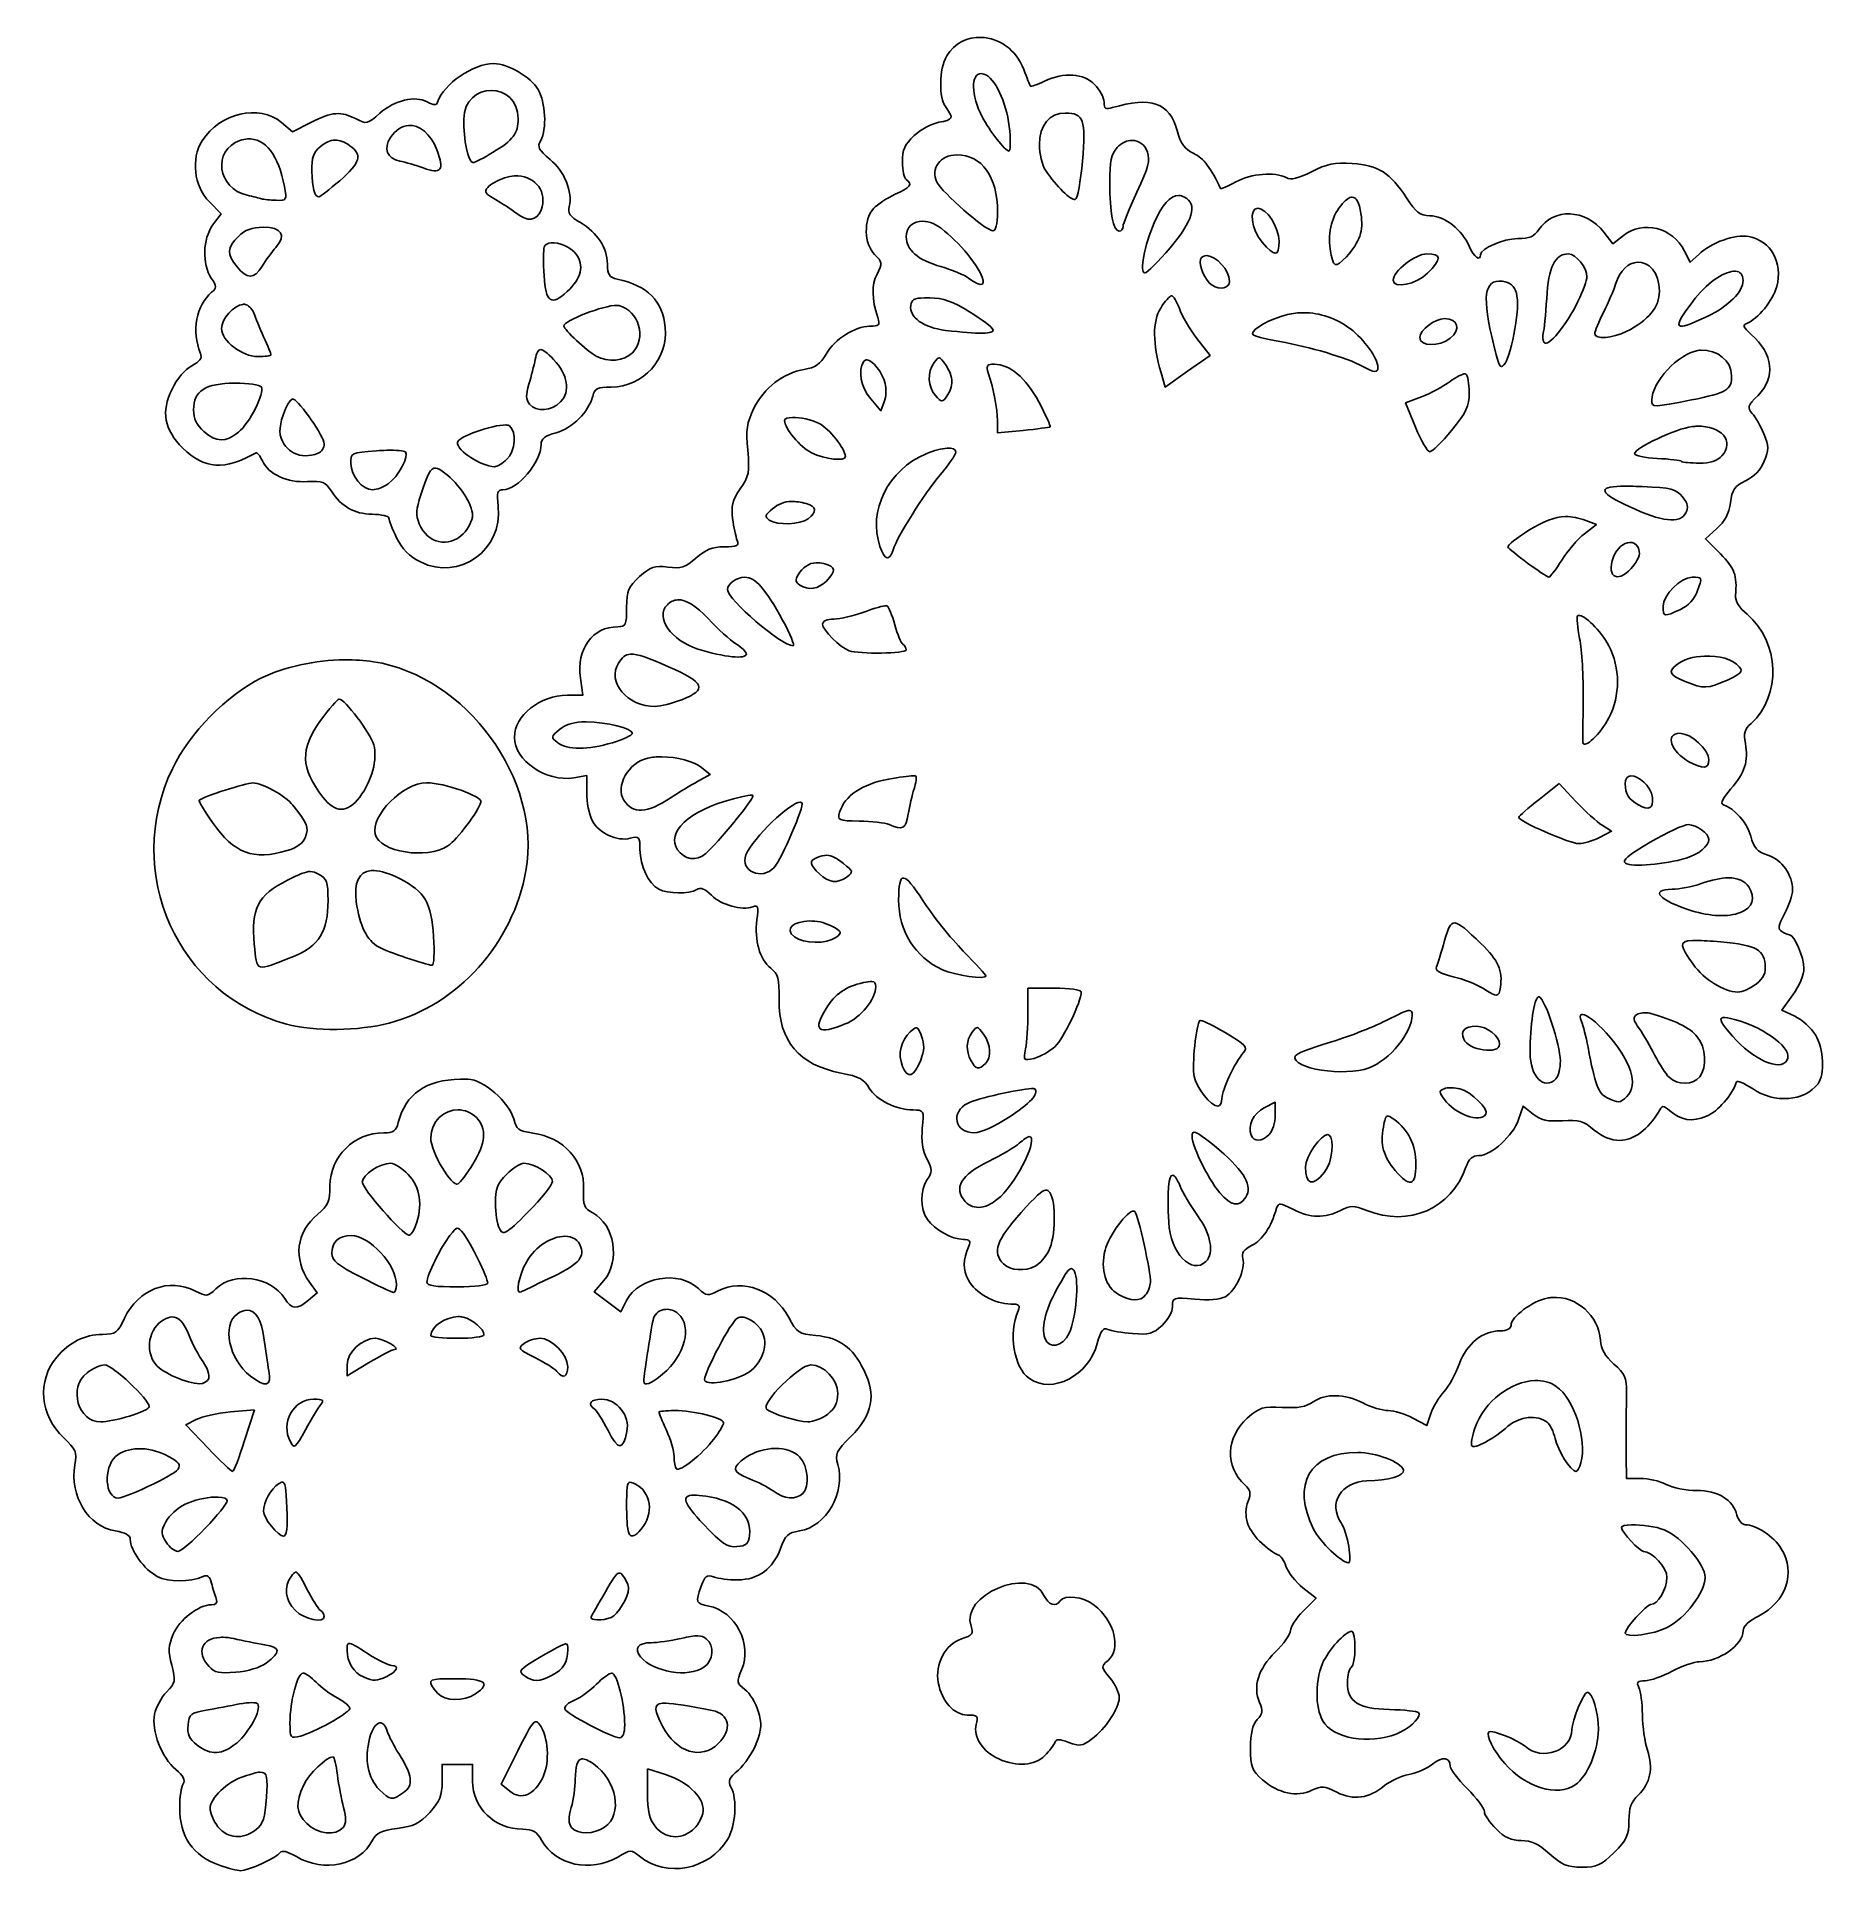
# Model space of a CAD drawing. Header units: centimetres. Extents: x -5.8 to 5.8, y -6 to 6.
import ezdxf

# ---------------------------------------------------------------- set-up
doc = ezdxf.new("R2010")
doc.units = ezdxf.units.CM
doc.header["$MEASUREMENT"] = 0
doc.layers.add('Layer 1', color=7, linetype='Continuous')

msp = doc.modelspace()

# ---------------------------------------------------------------- linework, layer by layer
at = {"layer": 'Layer 1', "color": 28, "lineweight": 25}
for points, knots in [([(0.31405, 5.97576), (0.22618, 5.9792), (0.14007, 5.94041), (0.08915, 5.85422), (0.08915, 5.85422), (0.03808, 5.76777), (0.03532, 5.58232), (0.08419, 5.5177), (0.08419, 5.5177), (0.1364, 5.44867), (0.13191, 5.43958), (0.03706, 5.42179), (0.03706, 5.42179), (-0.00971, 5.41302), (-0.08226, 5.37412), (-0.12417, 5.33497), (-0.12417, 5.33497), (-0.1849, 5.27824), (-0.20024, 5.24287), (-0.20024, 5.16299), (-0.20024, 5.16299), (-0.20024, 5.10788), (-0.18908, 5.05649), (-0.17544, 5.04806), (-0.17544, 5.04806), (-0.13092, 5.02054), (-0.14943, 4.99582), (-0.24655, 4.95298), (-0.24655, 4.95298), (-0.29909, 4.9298), (-0.36317, 4.88783), (-0.38876, 4.85955), (-0.38876, 4.85955), (-0.45461, 4.78679), (-0.4506, 4.62952), (-0.38132, 4.56024), (-0.38132, 4.56024), (-0.33079, 4.50971), (-0.32983, 4.50209), (-0.36561, 4.43291), (-0.36561, 4.43291), (-0.40223, 4.3621), (-0.40089, 4.27149), (-0.36148, 4.14848), (-0.36148, 4.14848), (-0.34577, 4.09943), (-0.35191, 4.09234), (-0.4144, 4.09226), (-0.4144, 4.09226), (-0.51131, 4.09213), (-0.63847, 4.01042), (-0.698, 3.90953), (-0.698, 3.90953), (-0.73567, 3.84568), (-0.7696, 3.82256), (-0.84021, 3.81114), (-0.84021, 3.81114), (-0.97585, 3.78921), (-1.10478, 3.68967), (-1.16846, 3.55813), (-1.16846, 3.55813), (-1.2152, 3.46158), (-1.22146, 3.4173), (-1.20897, 3.28362), (-1.20897, 3.28362), (-1.1956, 3.14047), (-1.20075, 3.11575), (-1.25775, 3.03227), (-1.25775, 3.03227), (-1.30876, 2.95757), (-1.31821, 2.91958), (-1.30736, 2.83879), (-1.30736, 2.83879), (-1.29994, 2.7836), (-1.28652, 2.71983), (-1.27759, 2.69658), (-1.27759, 2.69658), (-1.26394, 2.661), (-1.27778, 2.65441), (-1.36275, 2.65441), (-1.36275, 2.65441), (-1.43909, 2.65441), (-1.48372, 2.6366), (-1.5463, 2.58165), (-1.5463, 2.58165), (-1.6173, 2.51931), (-1.64362, 2.51055), (-1.72985, 2.52212), (-1.72985, 2.52212), (-1.81682, 2.53379), (-1.84148, 2.52511), (-1.91423, 2.46011), (-1.91423, 2.46011), (-1.98897, 2.39333), (-1.99857, 2.37118), (-1.99857, 2.25919), (-1.99857, 2.25919), (-1.99857, 2.14419), (-2.00359, 2.13351), (-2.05562, 2.13351), (-2.05562, 2.13351), (-2.22161, 2.13351), (-2.32665, 1.98963), (-2.30036, 1.79782), (-2.30036, 1.79782), (-2.30036, 1.79782), (-2.28465, 1.68703), (-2.28465, 1.68703), (-2.28465, 1.68703), (-2.28465, 1.68703), (-2.3847, 1.68703), (-2.3847, 1.68703), (-2.3847, 1.68703), (-2.56327, 1.68703), (-2.73031, 1.55427), (-2.73031, 1.41252), (-2.73031, 1.41252), (-2.73031, 1.26156), (-2.52253, 1.11969), (-2.34336, 1.14876), (-2.34336, 1.14876), (-2.34336, 1.14876), (-2.25902, 1.16282), (-2.25902, 1.16282), (-2.25902, 1.16282), (-2.25902, 1.16282), (-2.25902, 1.0512), (-2.25902, 1.0512), (-2.25902, 1.0512), (-2.25902, 0.98999), (-2.24329, 0.90845), (-2.22347, 0.87013), (-2.22347, 0.87013), (-2.1807, 0.78742), (-2.06193, 0.73246), (-1.9746, 0.75437), (-1.9746, 0.75437), (-1.91656, 0.76894), (-1.91176, 0.76383), (-1.91176, 0.68161), (-1.91176, 0.68161), (-1.91176, 0.57664), (-1.85599, 0.45846), (-1.78939, 0.42281), (-1.78939, 0.42281), (-1.73047, 0.39127), (-1.58983, 0.38966), (-1.54134, 0.42033), (-1.54134, 0.42033), (-1.51581, 0.43648), (-1.48779, 0.42549), (-1.44543, 0.38312), (-1.44543, 0.38312), (-1.38222, 0.31991), (-1.24491, 0.28171), (-1.17671, 0.30788), (-1.17671, 0.30788), (-1.14185, 0.32126), (-1.13788, 0.30882), (-1.14942, 0.22272), (-1.14942, 0.22272), (-1.167, 0.09165), (-1.13043, -0.03635), (-1.0593, -0.0923), (-1.0593, -0.0923), (-1.01005, -0.13104), (-1.00315, -0.15863), (-1.00473, -0.29818), (-1.00473, -0.29818), (-1.00776, -0.56545), (-0.87325, -0.72424), (-0.60041, -0.77608), (-0.60041, -0.77608), (-0.4827, -0.79845), (-0.44909, -0.81686), (-0.41603, -0.87447), (-0.41603, -0.87447), (-0.37137, -0.95228), (-0.24146, -1.01668), (-0.13078, -1.01668), (-0.13078, -1.01668), (-0.06017, -1.01668), (-0.05906, -1.01826), (-0.07042, -1.13657), (-0.07042, -1.13657), (-0.07831, -1.21862), (-0.06866, -1.28168), (-0.04065, -1.33583), (-0.04065, -1.33583), (-0.00365, -1.40737), (-0.00367, -1.42052), (-0.03817, -1.46978), (-0.03817, -1.46978), (-0.08726, -1.53986), (-0.08672, -1.66056), (-0.03734, -1.73106), (-0.03734, -1.73106), (0.00899, -1.79721), (0.1234, -1.86004), (0.19748, -1.86004), (0.19748, -1.86004), (0.23884, -1.86004), (0.24714, -1.8703), (0.23303, -1.90386), (0.23303, -1.90386), (0.19402, -1.99667), (0.19363, -2.05488), (0.23055, -2.12628), (0.23055, -2.12628), (0.27301, -2.20839), (0.40307, -2.28172), (0.50671, -2.28172), (0.50671, -2.28172), (0.56144, -2.28172), (0.57038, -2.29015), (0.55467, -2.32554), (0.55467, -2.32554), (0.48923, -2.47292), (0.52611, -2.69609), (0.62743, -2.76706), (0.62743, -2.76706), (0.77742, -2.87212), (1.0141, -2.74931), (1.07061, -2.53803), (1.07061, -2.53803), (1.09303, -2.4542), (1.10904, -2.43353), (1.13841, -2.44708), (1.13841, -2.44708), (1.15936, -2.45675), (1.232, -2.46897), (1.30047, -2.47437), (1.30047, -2.47437), (1.40693, -2.48275), (1.43518, -2.47515), (1.49312, -2.42145), (1.49312, -2.42145), (1.53144, -2.38594), (1.56092, -2.33267), (1.56092, -2.29825), (1.56092, -2.29825), (1.56092, -2.23912), (1.56496, -2.23754), (1.70561, -2.25029), (1.70561, -2.25029), (1.79571, -2.25846), (1.87095, -2.25235), (1.9057, -2.23375), (1.9057, -2.23375), (1.97232, -2.1981), (2.04053, -2.04937), (2.0198, -1.98405), (2.0198, -1.98405), (2.00883, -1.94949), (2.02404, -1.92751), (2.08098, -1.89806), (2.08098, -1.89806), (2.14911, -1.86283), (2.20078, -1.7847), (2.23973, -1.65745), (2.23973, -1.65745), (2.2514, -1.61931), (2.25956, -1.62022), (2.34556, -1.66406), (2.34556, -1.66406), (2.45912, -1.72196), (2.55528, -1.72422), (2.65562, -1.67233), (2.65562, -1.67233), (2.72421, -1.63686), (2.73978, -1.63686), (2.82843, -1.67233), (2.82843, -1.67233), (3.10116, -1.78145), (3.38022, -1.6599), (3.47418, -1.39038), (3.47418, -1.39038), (3.49352, -1.33491), (3.51621, -1.31431), (3.55934, -1.31431), (3.55934, -1.31431), (3.63934, -1.31431), (3.78357, -1.18258), (3.81814, -1.07784), (3.81814, -1.07784), (3.81814, -1.07784), (3.84708, -0.99185), (3.84708, -0.99185), (3.84708, -0.99185), (3.84708, -0.99185), (3.9124, -1.04311), (3.9124, -1.04311), (3.9124, -1.04311), (3.96381, -1.08355), (4.00587, -1.09327), (4.10422, -1.08693), (4.10422, -1.08693), (4.21194, -1.07998), (4.24155, -1.08892), (4.31093, -1.14729), (4.31093, -1.14729), (4.36558, -1.19327), (4.42025, -1.21509), (4.47878, -1.21509), (4.47878, -1.21509), (4.56674, -1.21509), (4.66749, -1.141), (4.72931, -1.02988), (4.72931, -1.02988), (4.75459, -0.98443), (4.76, -0.98379), (4.80207, -1.02078), (4.80207, -1.02078), (4.87523, -1.08511), (4.94927, -1.09653), (5.0435, -1.05716), (5.0435, -1.05716), (5.11734, -1.02631), (5.20942, -0.92035), (5.23863, -0.83392), (5.23863, -0.83392), (5.24261, -0.82214), (5.28944, -0.84208), (5.34198, -0.87774), (5.34198, -0.87774), (5.4864, -0.97574), (5.68158, -0.96102), (5.77027, -0.84549), (5.77027, -0.84549), (5.81703, -0.78458), (5.8081, -0.61768), (5.75291, -0.52716), (5.75291, -0.52716), (5.72577, -0.48265), (5.66551, -0.42781), (5.61896, -0.40562), (5.61896, -0.40562), (5.61896, -0.40562), (5.5338, -0.36511), (5.5338, -0.36511), (5.5338, -0.36511), (5.5338, -0.36511), (5.60656, -0.26589), (5.60656, -0.26589), (5.60656, -0.26589), (5.64666, -0.21053), (5.67849, -0.13394), (5.67849, -0.09391), (5.67849, -0.09391), (5.67849, -0.01993), (5.61621, 0.12369), (5.58423, 0.12437), (5.58423, 0.12437), (5.57435, 0.12458), (5.55192, 0.13438), (5.53379, 0.14587), (5.53379, 0.14587), (5.50726, 0.16268), (5.51048, 0.18503), (5.55198, 0.26245), (5.55198, 0.26245), (5.58033, 0.31535), (5.60407, 0.38466), (5.60407, 0.41624), (5.60407, 0.41624), (5.60407, 0.51696), (5.53574, 0.61406), (5.44367, 0.64444), (5.44367, 0.64444), (5.37281, 0.66783), (5.35236, 0.69079), (5.33122, 0.76929), (5.33122, 0.76929), (5.30769, 0.85668), (5.22637, 0.94893), (5.15015, 0.97434), (5.15015, 0.97434), (5.13172, 0.98048), (5.15088, 1.0186), (5.20059, 1.07521), (5.20059, 1.07521), (5.29353, 1.18106), (5.31817, 1.2574), (5.2965, 1.37287), (5.2965, 1.37287), (5.28429, 1.43793), (5.29223, 1.46517), (5.33371, 1.50268), (5.33371, 1.50268), (5.53336, 1.68324), (5.52052, 2.03581), (5.30808, 2.21457), (5.30808, 2.21457), (5.25665, 2.25785), (5.22992, 2.3017), (5.23284, 2.33777), (5.23284, 2.33777), (5.24357, 2.47009), (5.22634, 2.51624), (5.13362, 2.60897), (5.13362, 2.60897), (5.13362, 2.60897), (5.03605, 2.70654), (5.03605, 2.70654), (5.03605, 2.70654), (5.03605, 2.70654), (5.11046, 2.77351), (5.11046, 2.77351), (5.11046, 2.77351), (5.16263, 2.82013), (5.18935, 2.87071), (5.19893, 2.94218), (5.19893, 2.94218), (5.21049, 3.02834), (5.22617, 3.0509), (5.29815, 3.08522), (5.29815, 3.08522), (5.35261, 3.11119), (5.39661, 3.15733), (5.41969, 3.21255), (5.41969, 3.21255), (5.45166, 3.28908), (5.45124, 3.30971), (5.41721, 3.39114), (5.41721, 3.39114), (5.39605, 3.4418), (5.3617, 3.50155), (5.34114, 3.52426), (5.34114, 3.52426), (5.30743, 3.56151), (5.31104, 3.57354), (5.37917, 3.64167), (5.37917, 3.64167), (5.49596, 3.75847), (5.47869, 3.91213), (5.33452, 4.03937), (5.33452, 4.03937), (5.28247, 4.08531), (5.27637, 4.10014), (5.30558, 4.1113), (5.30558, 4.1113), (5.37738, 4.13874), (5.4753, 4.25905), (5.50071, 4.35108), (5.50071, 4.35108), (5.54354, 4.50619), (5.46313, 4.64977), (5.31881, 4.67685), (5.31881, 4.67685), (5.2287, 4.69376), (5.07656, 4.63951), (4.99221, 4.56027), (4.99221, 4.56027), (4.99221, 4.56027), (4.93764, 4.50983), (4.93764, 4.50983), (4.93764, 4.50983), (4.93764, 4.50983), (4.90043, 4.58259), (4.90043, 4.58259), (4.90043, 4.58259), (4.82067, 4.73682), (4.62977, 4.78549), (4.50109, 4.68426), (4.50109, 4.68426), (4.50109, 4.68426), (4.43329, 4.63052), (4.43329, 4.63052), (4.43329, 4.63052), (4.43329, 4.63052), (4.37459, 4.70576), (4.37459, 4.70576), (4.37459, 4.70576), (4.25596, 4.85734), (4.04405, 4.86601), (3.95043, 4.72312), (3.95043, 4.72312), (3.91989, 4.6765), (3.88933, 4.66359), (3.81235, 4.66359), (3.81235, 4.66359), (3.71775, 4.66359), (3.57009, 4.59932), (3.57009, 4.55858), (3.57009, 4.55858), (3.57009, 4.51131), (3.52396, 4.54569), (3.49568, 4.61398), (3.49568, 4.61398), (3.45188, 4.71972), (3.33344, 4.81164), (3.23936, 4.81324), (3.23936, 4.81324), (3.17363, 4.81436), (3.14854, 4.83396), (3.0864, 4.92982), (3.0864, 4.92982), (2.9809, 5.09257), (2.90268, 5.14161), (2.73335, 5.15306), (2.73335, 5.15306), (2.61696, 5.16093), (2.56719, 5.15108), (2.46794, 5.10014), (2.46794, 5.10014), (2.37901, 5.0545), (2.3346, 5.04414), (2.30258, 5.06128), (2.30258, 5.06128), (2.22906, 5.10063), (2.07415, 5.08793), (1.9735, 5.03399), (1.9735, 5.03399), (1.92108, 5.00589), (1.87623, 4.98595), (1.87428, 4.99017), (1.87428, 4.99017), (1.81305, 5.12288), (1.76342, 5.18819), (1.69982, 5.21837), (1.69982, 5.21837), (1.63914, 5.24717), (1.61485, 5.28073), (1.59151, 5.36802), (1.59151, 5.36802), (1.54306, 5.54915), (1.41899, 5.59302), (1.16983, 5.51767), (1.16983, 5.51767), (1.12396, 5.5038), (1.11443, 5.50997), (1.11443, 5.55405), (1.11443, 5.55405), (1.11443, 5.58355), (1.08673, 5.63549), (1.05325, 5.66898), (1.05325, 5.66898), (0.98042, 5.74182), (0.85381, 5.74999), (0.72665, 5.68965), (0.72665, 5.68965), (0.67976, 5.6674), (0.63796, 5.65303), (0.63405, 5.65823), (0.63405, 5.65823), (0.63013, 5.66343), (0.61101, 5.71219), (0.59106, 5.76654), (0.59106, 5.76654), (0.54312, 5.89714), (0.42705, 5.97131), (0.31407, 5.97573), (0.31407, 5.97573), (0.31407, 5.97573), (0.31405, 5.97576), (0.31405, 5.97576)], [0, 0, 0, 0, 0.00714286, 0.00714286, 0.00714286, 0.00714286, 0.01428571, 0.01428571, 0.01428571, 0.01428571, 0.02142857, 0.02142857, 0.02142857, 0.02142857, 0.02857143, 0.02857143, 0.02857143, 0.02857143, 0.03571429, 0.03571429, 0.03571429, 0.03571429, 0.04285714, 0.04285714, 0.04285714, 0.04285714, 0.05, 0.05, 0.05, 0.05, 0.05714286, 0.05714286, 0.05714286, 0.05714286, 0.06428571, 0.06428571, 0.06428571, 0.06428571, 0.07142857, 0.07142857, 0.07142857, 0.07142857, 0.07857143, 0.07857143, 0.07857143, 0.07857143, 0.08571429, 0.08571429, 0.08571429, 0.08571429, 0.09285714, 0.09285714, 0.09285714, 0.09285714, 0.1, 0.1, 0.1, 0.1, 0.10714286, 0.10714286, 0.10714286, 0.10714286, 0.11428571, 0.11428571, 0.11428571, 0.11428571, 0.12142857, 0.12142857, 0.12142857, 0.12142857, 0.12857143, 0.12857143, 0.12857143, 0.12857143, 0.13571429, 0.13571429, 0.13571429, 0.13571429, 0.14285714, 0.14285714, 0.14285714, 0.14285714, 0.15, 0.15, 0.15, 0.15, 0.15714286, 0.15714286, 0.15714286, 0.15714286, 0.16428571, 0.16428571, 0.16428571, 0.16428571, 0.17142857, 0.17142857, 0.17142857, 0.17142857, 0.17857143, 0.17857143, 0.17857143, 0.17857143, 0.18571429, 0.18571429, 0.18571429, 0.18571429, 0.19285714, 0.19285714, 0.19285714, 0.19285714, 0.2, 0.2, 0.2, 0.2, 0.20714286, 0.20714286, 0.20714286, 0.20714286, 0.21428571, 0.21428571, 0.21428571, 0.21428571, 0.22142857, 0.22142857, 0.22142857, 0.22142857, 0.22857143, 0.22857143, 0.22857143, 0.22857143, 0.23571429, 0.23571429, 0.23571429, 0.23571429, 0.24285714, 0.24285714, 0.24285714, 0.24285714, 0.25, 0.25, 0.25, 0.25, 0.25714286, 0.25714286, 0.25714286, 0.25714286, 0.26428571, 0.26428571, 0.26428571, 0.26428571, 0.27142857, 0.27142857, 0.27142857, 0.27142857, 0.27857143, 0.27857143, 0.27857143, 0.27857143, 0.28571429, 0.28571429, 0.28571429, 0.28571429, 0.29285714, 0.29285714, 0.29285714, 0.29285714, 0.3, 0.3, 0.3, 0.3, 0.30714286, 0.30714286, 0.30714286, 0.30714286, 0.31428571, 0.31428571, 0.31428571, 0.31428571, 0.32142857, 0.32142857, 0.32142857, 0.32142857, 0.32857143, 0.32857143, 0.32857143, 0.32857143, 0.33571429, 0.33571429, 0.33571429, 0.33571429, 0.34285714, 0.34285714, 0.34285714, 0.34285714, 0.35, 0.35, 0.35, 0.35, 0.35714286, 0.35714286, 0.35714286, 0.35714286, 0.36428571, 0.36428571, 0.36428571, 0.36428571, 0.37142857, 0.37142857, 0.37142857, 0.37142857, 0.37857143, 0.37857143, 0.37857143, 0.37857143, 0.38571429, 0.38571429, 0.38571429, 0.38571429, 0.39285714, 0.39285714, 0.39285714, 0.39285714, 0.4, 0.4, 0.4, 0.4, 0.40714286, 0.40714286, 0.40714286, 0.40714286, 0.41428571, 0.41428571, 0.41428571, 0.41428571, 0.42142857, 0.42142857, 0.42142857, 0.42142857, 0.42857143, 0.42857143, 0.42857143, 0.42857143, 0.43571429, 0.43571429, 0.43571429, 0.43571429, 0.44285714, 0.44285714, 0.44285714, 0.44285714, 0.45, 0.45, 0.45, 0.45, 0.45714286, 0.45714286, 0.45714286, 0.45714286, 0.46428571, 0.46428571, 0.46428571, 0.46428571, 0.47142857, 0.47142857, 0.47142857, 0.47142857, 0.47857143, 0.47857143, 0.47857143, 0.47857143, 0.48571429, 0.48571429, 0.48571429, 0.48571429, 0.49285714, 0.49285714, 0.49285714, 0.49285714, 0.5, 0.5, 0.5, 0.5, 0.50714286, 0.50714286, 0.50714286, 0.50714286, 0.51428571, 0.51428571, 0.51428571, 0.51428571, 0.52142857, 0.52142857, 0.52142857, 0.52142857, 0.52857143, 0.52857143, 0.52857143, 0.52857143, 0.53571429, 0.53571429, 0.53571429, 0.53571429, 0.54285714, 0.54285714, 0.54285714, 0.54285714, 0.55, 0.55, 0.55, 0.55, 0.55714286, 0.55714286, 0.55714286, 0.55714286, 0.56428571, 0.56428571, 0.56428571, 0.56428571, 0.57142857, 0.57142857, 0.57142857, 0.57142857, 0.57857143, 0.57857143, 0.57857143, 0.57857143, 0.58571429, 0.58571429, 0.58571429, 0.58571429, 0.59285714, 0.59285714, 0.59285714, 0.59285714, 0.6, 0.6, 0.6, 0.6, 0.60714286, 0.60714286, 0.60714286, 0.60714286, 0.61428571, 0.61428571, 0.61428571, 0.61428571, 0.62142857, 0.62142857, 0.62142857, 0.62142857, 0.62857143, 0.62857143, 0.62857143, 0.62857143, 0.63571429, 0.63571429, 0.63571429, 0.63571429, 0.64285714, 0.64285714, 0.64285714, 0.64285714, 0.65, 0.65, 0.65, 0.65, 0.65714286, 0.65714286, 0.65714286, 0.65714286, 0.66428571, 0.66428571, 0.66428571, 0.66428571, 0.67142857, 0.67142857, 0.67142857, 0.67142857, 0.67857143, 0.67857143, 0.67857143, 0.67857143, 0.68571429, 0.68571429, 0.68571429, 0.68571429, 0.69285714, 0.69285714, 0.69285714, 0.69285714, 0.7, 0.7, 0.7, 0.7, 0.70714286, 0.70714286, 0.70714286, 0.70714286, 0.71428571, 0.71428571, 0.71428571, 0.71428571, 0.72142857, 0.72142857, 0.72142857, 0.72142857, 0.72857143, 0.72857143, 0.72857143, 0.72857143, 0.73571429, 0.73571429, 0.73571429, 0.73571429, 0.74285714, 0.74285714, 0.74285714, 0.74285714, 0.75, 0.75, 0.75, 0.75, 0.75714286, 0.75714286, 0.75714286, 0.75714286, 0.76428571, 0.76428571, 0.76428571, 0.76428571, 0.77142857, 0.77142857, 0.77142857, 0.77142857, 0.77857143, 0.77857143, 0.77857143, 0.77857143, 0.78571429, 0.78571429, 0.78571429, 0.78571429, 0.79285714, 0.79285714, 0.79285714, 0.79285714, 0.8, 0.8, 0.8, 0.8, 0.80714286, 0.80714286, 0.80714286, 0.80714286, 0.81428571, 0.81428571, 0.81428571, 0.81428571, 0.82142857, 0.82142857, 0.82142857, 0.82142857, 0.82857143, 0.82857143, 0.82857143, 0.82857143, 0.83571429, 0.83571429, 0.83571429, 0.83571429, 0.84285714, 0.84285714, 0.84285714, 0.84285714, 0.85, 0.85, 0.85, 0.85, 0.85714286, 0.85714286, 0.85714286, 0.85714286, 0.86428571, 0.86428571, 0.86428571, 0.86428571, 0.87142857, 0.87142857, 0.87142857, 0.87142857, 0.87857143, 0.87857143, 0.87857143, 0.87857143, 0.88571429, 0.88571429, 0.88571429, 0.88571429, 0.89285714, 0.89285714, 0.89285714, 0.89285714, 0.9, 0.9, 0.9, 0.9, 0.90714286, 0.90714286, 0.90714286, 0.90714286, 0.91428571, 0.91428571, 0.91428571, 0.91428571, 0.92142857, 0.92142857, 0.92142857, 0.92142857, 0.92857143, 0.92857143, 0.92857143, 0.92857143, 0.93571429, 0.93571429, 0.93571429, 0.93571429, 0.94285714, 0.94285714, 0.94285714, 0.94285714, 0.95, 0.95, 0.95, 0.95, 0.95714286, 0.95714286, 0.95714286, 0.95714286, 0.96428571, 0.96428571, 0.96428571, 0.96428571, 0.97142857, 0.97142857, 0.97142857, 0.97142857, 0.97857143, 0.97857143, 0.97857143, 0.97857143, 0.98571429, 0.98571429, 0.98571429, 0.98571429, 1, 1, 1, 1]), ([(0.31405, 5.73929), (0.32371, 5.73898), (0.33481, 5.73513), (0.34712, 5.72854), (0.34712, 5.72854), (0.41616, 5.69159), (0.48575, 5.5259), (0.50008, 5.36391), (0.50008, 5.36391), (0.50642, 5.29229), (0.50349, 5.2341), (0.49347, 5.2341), (0.49347, 5.2341), (0.47215, 5.2341), (0.36678, 5.36854), (0.32149, 5.45403), (0.32149, 5.45403), (0.24456, 5.59927), (0.2464, 5.74145), (0.31405, 5.73928), (0.31405, 5.73928), (0.31405, 5.73928), (0.31405, 5.73929), (0.31405, 5.73929)], [0, 0, 0, 0, 0.14285714, 0.14285714, 0.14285714, 0.14285714, 0.28571429, 0.28571429, 0.28571429, 0.28571429, 0.42857143, 0.42857143, 0.42857143, 0.42857143, 0.57142857, 0.57142857, 0.57142857, 0.57142857, 0.71428571, 0.71428571, 0.71428571, 0.71428571, 1, 1, 1, 1]), ([(0.86307, 5.48215), (0.98192, 5.48215), (0.99726, 5.43895), (0.97386, 5.16878), (0.97386, 5.16878), (0.96239, 5.03633), (0.94102, 4.92379), (0.92673, 4.91908), (0.92673, 4.91908), (0.89946, 4.91009), (0.80292, 5.00507), (0.73325, 5.10925), (0.73325, 5.10925), (0.7107, 5.14298), (0.69274, 5.21791), (0.69274, 5.27627), (0.69274, 5.27627), (0.69274, 5.40337), (0.75746, 5.48215), (0.86307, 5.48215)], [0, 0, 0, 0, 0.16666667, 0.16666667, 0.16666667, 0.16666667, 0.33333333, 0.33333333, 0.33333333, 0.33333333, 0.5, 0.5, 0.5, 0.5, 0.66666667, 0.66666667, 0.66666667, 0.66666667, 1, 1, 1, 1]), ([(1.29797, 5.30438), (1.34082, 5.30407), (1.37988, 5.27782), (1.39719, 5.22831), (1.39719, 5.22831), (1.41653, 5.17299), (1.40455, 5.1272), (1.32939, 4.96703), (1.32939, 4.96703), (1.27922, 4.86011), (1.23844, 4.75941), (1.23844, 4.74296), (1.23844, 4.74296), (1.23844, 4.72651), (1.22702, 4.71319), (1.21364, 4.71319), (1.21364, 4.71319), (1.17528, 4.71319), (1.15163, 4.834), (1.15163, 5.02656), (1.15163, 5.02656), (1.15163, 5.1674), (1.16119, 5.21482), (1.19959, 5.25724), (1.19959, 5.25724), (1.22886, 5.28958), (1.26465, 5.30461), (1.29798, 5.30437), (1.29798, 5.30437), (1.29798, 5.30437), (1.29797, 5.30438), (1.29797, 5.30438)], [0, 0, 0, 0, 0.11111111, 0.11111111, 0.11111111, 0.11111111, 0.22222222, 0.22222222, 0.22222222, 0.22222222, 0.33333333, 0.33333333, 0.33333333, 0.33333333, 0.44444444, 0.44444444, 0.44444444, 0.44444444, 0.55555556, 0.55555556, 0.55555556, 0.55555556, 0.66666667, 0.66666667, 0.66666667, 0.66666667, 0.77777778, 0.77777778, 0.77777778, 0.77777778, 1, 1, 1, 1]), ([(0.15448, 5.2093), (0.31863, 5.2093), (0.41989, 5.06769), (0.41989, 4.83806), (0.41989, 4.83806), (0.41989, 4.75385), (0.40939, 4.71374), (0.38847, 4.71486), (0.38847, 4.71486), (0.34155, 4.71739), (0.05749, 4.96524), (0.02467, 5.03236), (0.02467, 5.03236), (-0.01821, 5.12009), (0.04747, 5.2093), (0.15448, 5.2093)], [0, 0, 0, 0, 0.2, 0.2, 0.2, 0.2, 0.4, 0.4, 0.4, 0.4, 0.6, 0.6, 0.6, 0.6, 1, 1, 1, 1]), ([(1.60142, 4.94471), (1.61403, 4.94456), (1.62611, 4.94066), (1.63863, 4.93396), (1.63863, 4.93396), (1.72595, 4.88723), (1.69554, 4.77934), (1.5452, 4.60323), (1.5452, 4.60323), (1.46857, 4.51346), (1.39445, 4.44035), (1.38066, 4.44035), (1.38066, 4.44035), (1.34472, 4.44035), (1.37831, 4.62118), (1.44102, 4.76695), (1.44102, 4.76695), (1.4915, 4.88429), (1.54676, 4.94535), (1.60142, 4.94472), (1.60142, 4.94472), (1.60142, 4.94472), (1.60142, 4.94471), (1.60142, 4.94471)], [0, 0, 0, 0, 0.14285714, 0.14285714, 0.14285714, 0.14285714, 0.28571429, 0.28571429, 0.28571429, 0.28571429, 0.42857143, 0.42857143, 0.42857143, 0.42857143, 0.57142857, 0.57142857, 0.57142857, 0.57142857, 0.71428571, 0.71428571, 0.71428571, 0.71428571, 1, 1, 1, 1]), ([(2.73169, 4.93396), (2.75989, 4.93526), (2.77863, 4.90026), (2.78957, 4.8273), (2.78957, 4.8273), (2.80687, 4.71194), (2.78379, 4.6434), (2.69449, 4.54535), (2.69449, 4.54535), (2.62338, 4.46728), (2.60746, 4.47459), (2.58948, 4.59496), (2.58948, 4.59496), (2.57285, 4.70632), (2.6032, 4.81915), (2.66968, 4.89262), (2.66968, 4.89262), (2.694, 4.91949), (2.71477, 4.93318), (2.73169, 4.93396)], [0, 0, 0, 0, 0.16666667, 0.16666667, 0.16666667, 0.16666667, 0.33333333, 0.33333333, 0.33333333, 0.33333333, 0.5, 0.5, 0.5, 0.5, 0.66666667, 0.66666667, 0.66666667, 0.66666667, 1, 1, 1, 1]), ([(2.11736, 4.86203), (2.17546, 4.86203), (2.25544, 4.73791), (2.25544, 4.64788), (2.25544, 4.64788), (2.25544, 4.54437), (2.22803, 4.54233), (2.14547, 4.64044), (2.14547, 4.64044), (2.07494, 4.72426), (2.05774, 4.86203), (2.11736, 4.86203)], [0, 0, 0, 0, 0.25, 0.25, 0.25, 0.25, 0.5, 0.5, 0.5, 0.5, 1, 1, 1, 1]), ([(-0.06711, 4.77687), (-0.04628, 4.77653), (-0.0236, 4.77171), (-0.00014, 4.76199), (-0.00014, 4.76199), (0.08282, 4.72763), (0.24868, 4.55487), (0.30661, 4.44284), (0.30661, 4.44284), (0.35169, 4.35566), (0.32043, 4.33934), (0.23385, 4.40481), (0.23385, 4.40481), (0.20656, 4.42544), (0.12411, 4.45965), (0.05112, 4.48088), (0.05112, 4.48088), (-0.10245, 4.52554), (-0.17543, 4.58859), (-0.17543, 4.67518), (-0.17543, 4.67518), (-0.17543, 4.73928), (-0.1296, 4.7779), (-0.06712, 4.77688), (-0.06712, 4.77688), (-0.06712, 4.77688), (-0.06711, 4.77687), (-0.06711, 4.77687)], [0, 0, 0, 0, 0.125, 0.125, 0.125, 0.125, 0.25, 0.25, 0.25, 0.25, 0.375, 0.375, 0.375, 0.375, 0.5, 0.5, 0.5, 0.5, 0.625, 0.625, 0.625, 0.625, 0.75, 0.75, 0.75, 0.75, 1, 1, 1, 1]), ([(3.22034, 4.56437), (3.3158, 4.56437), (3.31713, 4.53052), (3.22447, 4.43787), (3.22447, 4.43787), (3.15178, 4.36518), (2.99957, 4.33449), (2.99957, 4.39239), (2.99957, 4.39239), (2.99957, 4.45139), (3.14429, 4.56437), (3.22033, 4.56437), (3.22033, 4.56437), (3.22033, 4.56437), (3.22034, 4.56437), (3.22034, 4.56437)], [0, 0, 0, 0, 0.2, 0.2, 0.2, 0.2, 0.4, 0.4, 0.4, 0.4, 0.6, 0.6, 0.6, 0.6, 1, 1, 1, 1]), ([(4.14307, 4.56437), (4.19204, 4.56437), (4.26416, 4.47487), (4.26379, 4.41554), (4.26379, 4.41554), (4.26366, 4.3947), (4.23759, 4.32252), (4.20509, 4.25431), (4.20509, 4.25431), (4.13205, 4.10104), (4.00659, 3.94988), (3.9835, 3.98725), (3.9835, 3.98725), (3.97432, 4.0021), (3.97202, 4.0285), (3.97854, 4.04678), (3.97854, 4.04678), (3.98506, 4.06506), (3.995, 4.16753), (4.00086, 4.27416), (4.00086, 4.27416), (4.01208, 4.47827), (4.05438, 4.56437), (4.14307, 4.56437)], [0, 0, 0, 0, 0.14285714, 0.14285714, 0.14285714, 0.14285714, 0.28571429, 0.28571429, 0.28571429, 0.28571429, 0.42857143, 0.42857143, 0.42857143, 0.42857143, 0.57142857, 0.57142857, 0.57142857, 0.57142857, 0.71428571, 0.71428571, 0.71428571, 0.71428571, 1, 1, 1, 1]), ([(1.7858, 4.5528), (1.84338, 4.54809), (1.93297, 4.46183), (1.93297, 4.38495), (1.93297, 4.38495), (1.93297, 4.33991), (1.86961, 4.32627), (1.81887, 4.36015), (1.81887, 4.36015), (1.77537, 4.3892), (1.72965, 4.49075), (1.74363, 4.52717), (1.74363, 4.52717), (1.75127, 4.54707), (1.7666, 4.55437), (1.7858, 4.5528)], [0, 0, 0, 0, 0.2, 0.2, 0.2, 0.2, 0.4, 0.4, 0.4, 0.4, 0.6, 0.6, 0.6, 0.6, 1, 1, 1, 1]), ([(4.59286, 4.5098), (4.66555, 4.5142), (4.7359, 4.44722), (4.7359, 4.32046), (4.7359, 4.32046), (4.7359, 4.21655), (4.66628, 4.13209), (4.5201, 4.05836), (4.5201, 4.05836), (4.43071, 4.01327), (4.31422, 4.00547), (4.31422, 4.0443), (4.31422, 4.0443), (4.31422, 4.0584), (4.34058, 4.12217), (4.37292, 4.18651), (4.37292, 4.18651), (4.40526, 4.25086), (4.43961, 4.33182), (4.44981, 4.36593), (4.44981, 4.36593), (4.47797, 4.46009), (4.53632, 4.50638), (4.59285, 4.5098), (4.59285, 4.5098), (4.59285, 4.5098), (4.59286, 4.5098), (4.59286, 4.5098)], [0, 0, 0, 0, 0.125, 0.125, 0.125, 0.125, 0.25, 0.25, 0.25, 0.25, 0.375, 0.375, 0.375, 0.375, 0.5, 0.5, 0.5, 0.5, 0.625, 0.625, 0.625, 0.625, 0.75, 0.75, 0.75, 0.75, 1, 1, 1, 1]), ([(5.2196, 4.4511), (5.22412, 4.45145), (5.22872, 4.45138), (5.23283, 4.4511), (5.23283, 4.4511), (5.26273, 4.44907), (5.28161, 4.4295), (5.28161, 4.39074), (5.28161, 4.39074), (5.28161, 4.31668), (5.18723, 4.22236), (5.04679, 4.15592), (5.04679, 4.15592), (4.82874, 4.05277), (4.8138, 4.06898), (4.95336, 4.25431), (4.95336, 4.25431), (5.04121, 4.37097), (5.15187, 4.44589), (5.2196, 4.45109), (5.2196, 4.45109), (5.2196, 4.45109), (5.2196, 4.4511), (5.2196, 4.4511)], [0, 0, 0, 0, 0.14285714, 0.14285714, 0.14285714, 0.14285714, 0.28571429, 0.28571429, 0.28571429, 0.28571429, 0.42857143, 0.42857143, 0.42857143, 0.42857143, 0.57142857, 0.57142857, 0.57142857, 0.57142857, 0.71428571, 0.71428571, 0.71428571, 0.71428571, 1, 1, 1, 1]), ([(3.68997, 4.38661), (3.69701, 4.38682), (3.70435, 4.3867), (3.71229, 4.38578), (3.71229, 4.38578), (3.80896, 4.37458), (3.83062, 4.29116), (3.79415, 4.07489), (3.79415, 4.07489), (3.77779, 3.9779), (3.74939, 3.87886), (3.73131, 3.85413), (3.73131, 3.85413), (3.70134, 3.81314), (3.69665, 3.81716), (3.67261, 3.90705), (3.67261, 3.90705), (3.58072, 4.25064), (3.58442, 4.38348), (3.68997, 4.38661)], [0, 0, 0, 0, 0.16666667, 0.16666667, 0.16666667, 0.16666667, 0.33333333, 0.33333333, 0.33333333, 0.33333333, 0.5, 0.5, 0.5, 0.5, 0.66666667, 0.66666667, 0.66666667, 0.66666667, 1, 1, 1, 1]), ([(-0.05553, 4.27747), (-0.04556, 4.27764), (-0.03481, 4.27762), (-0.02246, 4.27747), (-0.02246, 4.27747), (0.06604, 4.27636), (0.12781, 4.2544), (0.23716, 4.18652), (0.23716, 4.18652), (0.31608, 4.13753), (0.38512, 4.08578), (0.39012, 4.07076), (0.39012, 4.07076), (0.39996, 4.04124), (0.29747, 4.03943), (0.08089, 4.0658), (0.08089, 4.0658), (-0.063, 4.08332), (-0.15676, 4.15031), (-0.14566, 4.22786), (-0.14566, 4.22786), (-0.14023, 4.26582), (-0.12535, 4.27629), (-0.05554, 4.27747), (-0.05554, 4.27747), (-0.05554, 4.27747), (-0.05553, 4.27747), (-0.05553, 4.27747)], [0, 0, 0, 0, 0.125, 0.125, 0.125, 0.125, 0.25, 0.25, 0.25, 0.25, 0.375, 0.375, 0.375, 0.375, 0.5, 0.5, 0.5, 0.5, 0.625, 0.625, 0.625, 0.625, 0.75, 0.75, 0.75, 0.75, 1, 1, 1, 1]), ([(1.55512, 4.29152), (1.56622, 4.29152), (1.58884, 4.2534), (1.60556, 4.20718), (1.60556, 4.20718), (1.62227, 4.16096), (1.674, 4.07294), (1.72049, 4.01205), (1.72049, 4.01205), (1.72049, 4.01205), (1.80564, 3.90209), (1.80564, 3.90209), (1.80564, 3.90209), (1.80564, 3.90209), (1.65929, 3.79874), (1.65929, 3.79874), (1.65929, 3.79874), (1.65929, 3.79874), (1.51377, 3.69621), (1.51377, 3.69621), (1.51377, 3.69621), (1.51377, 3.69621), (1.48648, 3.78881), (1.48648, 3.78881), (1.48648, 3.78881), (1.4307, 3.98037), (1.42951, 4.12399), (1.484, 4.21049), (1.484, 4.21049), (1.51193, 4.25483), (1.544, 4.29152), (1.55511, 4.29152), (1.55511, 4.29152), (1.55511, 4.29152), (1.55512, 4.29152), (1.55512, 4.29152)], [0, 0, 0, 0, 0.1, 0.1, 0.1, 0.1, 0.2, 0.2, 0.2, 0.2, 0.3, 0.3, 0.3, 0.3, 0.4, 0.4, 0.4, 0.4, 0.5, 0.5, 0.5, 0.5, 0.6, 0.6, 0.6, 0.6, 0.7, 0.7, 0.7, 0.7, 0.8, 0.8, 0.8, 0.8, 1, 1, 1, 1]), ([(2.41501, 4.18073), (2.52115, 4.18096), (2.63122, 4.14404), (2.72259, 4.0749), (2.72259, 4.0749), (2.80755, 4.01062), (2.9002, 3.8811), (2.90036, 3.82603), (2.90036, 3.82603), (2.90047, 3.78716), (2.8795, 3.78845), (2.80114, 3.83099), (2.80114, 3.83099), (2.69859, 3.88666), (2.45165, 3.9601), (2.26122, 3.99222), (2.26122, 3.99222), (2.16263, 4.00885), (2.0818, 4.03182), (2.0818, 4.04266), (2.0818, 4.04266), (2.0818, 4.0766), (2.19609, 4.13944), (2.31083, 4.16834), (2.31083, 4.16834), (2.34464, 4.17685), (2.37963, 4.18067), (2.41501, 4.18074), (2.41501, 4.18074), (2.41501, 4.18074), (2.41501, 4.18073), (2.41501, 4.18073)], [0, 0, 0, 0, 0.11111111, 0.11111111, 0.11111111, 0.11111111, 0.22222222, 0.22222222, 0.22222222, 0.22222222, 0.33333333, 0.33333333, 0.33333333, 0.33333333, 0.44444444, 0.44444444, 0.44444444, 0.44444444, 0.55555556, 0.55555556, 0.55555556, 0.55555556, 0.66666667, 0.66666667, 0.66666667, 0.66666667, 0.77777778, 0.77777778, 0.77777778, 0.77777778, 1, 1, 1, 1]), ([(3.33527, 4.14269), (3.42303, 4.14269), (3.44328, 4.07187), (3.37248, 4.01453), (3.37248, 4.01453), (3.30051, 3.95625), (3.17322, 3.95991), (3.17322, 4.02032), (3.17322, 4.02032), (3.17322, 4.06623), (3.27428, 4.14269), (3.33528, 4.14269), (3.33528, 4.14269), (3.33528, 4.14269), (3.33527, 4.14269), (3.33527, 4.14269)], [0, 0, 0, 0, 0.2, 0.2, 0.2, 0.2, 0.4, 0.4, 0.4, 0.4, 0.6, 0.6, 0.6, 0.6, 1, 1, 1, 1]), ([(-0.43753, 3.87315), (-0.43557, 3.87344), (-0.43389, 3.87339), (-0.43174, 3.87315), (-0.43174, 3.87315), (-0.39451, 3.86892), (-0.33071, 3.79292), (-0.31268, 3.72019), (-0.31268, 3.72019), (-0.30414, 3.68576), (-0.30665, 3.63142), (-0.31847, 3.59947), (-0.31847, 3.59947), (-0.31847, 3.59947), (-0.33997, 3.54159), (-0.33997, 3.54159), (-0.33997, 3.54159), (-0.33997, 3.54159), (-0.40694, 3.62014), (-0.40694, 3.62014), (-0.40694, 3.62014), (-0.47242, 3.69796), (-0.49151, 3.80164), (-0.45242, 3.86323), (-0.45242, 3.86323), (-0.44881, 3.86892), (-0.44343, 3.87228), (-0.43754, 3.87315), (-0.43754, 3.87315), (-0.43754, 3.87315), (-0.43753, 3.87315), (-0.43753, 3.87315)], [0, 0, 0, 0, 0.11111111, 0.11111111, 0.11111111, 0.11111111, 0.22222222, 0.22222222, 0.22222222, 0.22222222, 0.33333333, 0.33333333, 0.33333333, 0.33333333, 0.44444444, 0.44444444, 0.44444444, 0.44444444, 0.55555556, 0.55555556, 0.55555556, 0.55555556, 0.66666667, 0.66666667, 0.66666667, 0.66666667, 0.77777778, 0.77777778, 0.77777778, 0.77777778, 1, 1, 1, 1]), ([(0.0412, 3.88638), (0.05092, 3.88466), (0.06125, 3.87059), (0.08089, 3.84256), (0.08089, 3.84256), (0.1035, 3.81027), (0.12223, 3.76106), (0.12223, 3.73259), (0.12223, 3.73259), (0.12223, 3.70413), (0.10752, 3.66065), (0.08998, 3.63668), (0.08998, 3.63668), (0.05971, 3.59529), (0.05595, 3.59536), (0.01557, 3.63999), (0.01557, 3.63999), (-0.03538, 3.69629), (-0.03937, 3.7931), (0.00647, 3.85579), (0.00647, 3.85579), (0.02236, 3.87753), (0.03147, 3.8881), (0.0412, 3.88638)], [0, 0, 0, 0, 0.14285714, 0.14285714, 0.14285714, 0.14285714, 0.28571429, 0.28571429, 0.28571429, 0.28571429, 0.42857143, 0.42857143, 0.42857143, 0.42857143, 0.57142857, 0.57142857, 0.57142857, 0.57142857, 0.71428571, 0.71428571, 0.71428571, 0.71428571, 1, 1, 1, 1]), ([(0.38351, 3.84421), (0.38828, 3.84454), (0.39317, 3.84422), (0.39922, 3.84421), (0.39922, 3.84421), (0.50232, 3.84404), (0.60454, 3.75792), (0.68943, 3.59864), (0.68943, 3.59864), (0.73464, 3.51382), (0.76774, 3.4414), (0.76302, 3.43741), (0.76302, 3.43741), (0.7583, 3.43342), (0.67899, 3.4225), (0.58691, 3.41343), (0.58691, 3.41343), (0.58691, 3.41343), (0.41989, 3.39689), (0.41989, 3.39689), (0.41989, 3.39689), (0.41989, 3.39689), (0.41906, 3.47792), (0.41906, 3.47792), (0.41906, 3.47792), (0.41849, 3.55736), (0.39546, 3.67679), (0.35953, 3.78881), (0.35953, 3.78881), (0.34634, 3.82992), (0.3501, 3.84193), (0.38351, 3.84421)], [0, 0, 0, 0, 0.11111111, 0.11111111, 0.11111111, 0.11111111, 0.22222222, 0.22222222, 0.22222222, 0.22222222, 0.33333333, 0.33333333, 0.33333333, 0.33333333, 0.44444444, 0.44444444, 0.44444444, 0.44444444, 0.55555556, 0.55555556, 0.55555556, 0.55555556, 0.66666667, 0.66666667, 0.66666667, 0.66666667, 0.77777778, 0.77777778, 0.77777778, 0.77777778, 1, 1, 1, 1]), ([(5.0071, 3.93682), (5.11095, 3.94247), (5.20719, 3.86557), (5.20719, 3.77146), (5.20719, 3.77146), (5.20719, 3.67683), (5.17697, 3.65842), (4.94426, 3.61188), (4.94426, 3.61188), (4.69713, 3.56246), (4.68629, 3.56247), (4.68629, 3.61023), (4.68629, 3.61023), (4.68629, 3.72731), (4.85904, 3.91367), (4.98643, 3.93434), (4.98643, 3.93434), (4.99339, 3.93547), (5.00018, 3.93644), (5.0071, 3.93682)], [0, 0, 0, 0, 0.16666667, 0.16666667, 0.16666667, 0.16666667, 0.33333333, 0.33333333, 0.33333333, 0.33333333, 0.5, 0.5, 0.5, 0.5, 0.66666667, 0.66666667, 0.66666667, 0.66666667, 1, 1, 1, 1]), ([(3.46838, 3.7822), (3.47085, 3.78217), (3.47272, 3.78144), (3.47417, 3.78055), (3.47417, 3.78055), (3.48577, 3.77338), (3.49567, 3.71885), (3.49567, 3.65983), (3.49567, 3.65983), (3.49567, 3.56885), (3.47795, 3.53152), (3.38074, 3.41344), (3.38074, 3.41344), (3.31768, 3.33684), (3.25391, 3.27432), (3.23853, 3.27453), (3.23853, 3.27453), (3.22315, 3.27474), (3.18149, 3.34675), (3.14593, 3.43411), (3.14593, 3.43411), (3.14593, 3.43411), (3.08061, 3.59286), (3.08061, 3.59286), (3.08061, 3.59286), (3.08061, 3.59286), (3.18479, 3.63255), (3.18479, 3.63255), (3.18479, 3.63255), (3.2419, 3.65436), (3.32553, 3.69918), (3.37083, 3.7326), (3.37083, 3.7326), (3.41045, 3.76184), (3.45109, 3.78245), (3.4684, 3.78221), (3.4684, 3.78221), (3.4684, 3.78221), (3.46838, 3.7822), (3.46838, 3.7822)], [0, 0, 0, 0, 0.09090909, 0.09090909, 0.09090909, 0.09090909, 0.18181818, 0.18181818, 0.18181818, 0.18181818, 0.27272727, 0.27272727, 0.27272727, 0.27272727, 0.36363636, 0.36363636, 0.36363636, 0.36363636, 0.45454545, 0.45454545, 0.45454545, 0.45454545, 0.54545455, 0.54545455, 0.54545455, 0.54545455, 0.63636364, 0.63636364, 0.63636364, 0.63636364, 0.72727273, 0.72727273, 0.72727273, 0.72727273, 0.81818182, 0.81818182, 0.81818182, 0.81818182, 1, 1, 1, 1]), ([(-0.91791, 3.49777), (-0.86756, 3.49849), (-0.79135, 3.48368), (-0.74345, 3.45891), (-0.74345, 3.45891), (-0.67736, 3.42473), (-0.57254, 3.29256), (-0.5723, 3.24311), (-0.5723, 3.24311), (-0.57214, 3.20999), (-0.70696, 3.22467), (-0.79306, 3.26709), (-0.79306, 3.26709), (-0.86676, 3.3034), (-0.96891, 3.42632), (-0.96917, 3.47876), (-0.96917, 3.47876), (-0.96922, 3.4911), (-0.94812, 3.49735), (-0.91791, 3.49778), (-0.91791, 3.49778), (-0.91791, 3.49778), (-0.91791, 3.49777), (-0.91791, 3.49777)], [0, 0, 0, 0, 0.14285714, 0.14285714, 0.14285714, 0.14285714, 0.28571429, 0.28571429, 0.28571429, 0.28571429, 0.42857143, 0.42857143, 0.42857143, 0.42857143, 0.57142857, 0.57142857, 0.57142857, 0.57142857, 0.71428571, 0.71428571, 0.71428571, 0.71428571, 1, 1, 1, 1]), ([(4.9823, 3.44072), (5.13773, 3.44535), (5.23004, 3.34284), (5.14353, 3.24724), (5.14353, 3.24724), (5.114, 3.21461), (5.06716, 3.20011), (4.99636, 3.20011), (4.99636, 3.20011), (4.93935, 3.20011), (4.88728, 3.20501), (4.8806, 3.21169), (4.8806, 3.21169), (4.87393, 3.21836), (4.80271, 3.22708), (4.72185, 3.23071), (4.72185, 3.23071), (4.64099, 3.23434), (4.57468, 3.24856), (4.57468, 3.26213), (4.57468, 3.26213), (4.57468, 3.29979), (4.84345, 3.42549), (4.95088, 3.43824), (4.95088, 3.43824), (4.96177, 3.43953), (4.97194, 3.44041), (4.9823, 3.44072)], [0, 0, 0, 0, 0.125, 0.125, 0.125, 0.125, 0.25, 0.25, 0.25, 0.25, 0.375, 0.375, 0.375, 0.375, 0.5, 0.5, 0.5, 0.5, 0.625, 0.625, 0.625, 0.625, 0.75, 0.75, 0.75, 0.75, 1, 1, 1, 1]), ([(0.09081, 3.29768), (0.12556, 3.29965), (0.14703, 3.29072), (0.14703, 3.27122), (0.14703, 3.27122), (0.14703, 3.25606), (0.10211, 3.19055), (0.04781, 3.1257), (0.04781, 3.1257), (-0.06148, 2.99516), (-0.23317, 2.72212), (-0.26059, 2.63539), (-0.26059, 2.63539), (-0.28507, 2.55798), (-0.3145, 2.56569), (-0.34658, 2.65771), (-0.34658, 2.65771), (-0.42697, 2.88831), (-0.29329, 3.15735), (-0.04644, 3.26046), (-0.04644, 3.26046), (0.00758, 3.28303), (0.05606, 3.29569), (0.09081, 3.29767), (0.09081, 3.29767), (0.09081, 3.29767), (0.09081, 3.29768), (0.09081, 3.29768)], [0, 0, 0, 0, 0.125, 0.125, 0.125, 0.125, 0.25, 0.25, 0.25, 0.25, 0.375, 0.375, 0.375, 0.375, 0.5, 0.5, 0.5, 0.5, 0.625, 0.625, 0.625, 0.625, 0.75, 0.75, 0.75, 0.75, 1, 1, 1, 1]), ([(4.48538, 3.04963), (4.52195, 3.05076), (4.56844, 3.04944), (4.62429, 3.04715), (4.62429, 3.04715), (4.81448, 3.03934), (4.84484, 3.0315), (4.88639, 2.98018), (4.88639, 2.98018), (4.92237, 2.93575), (4.92725, 2.91134), (4.90789, 2.87517), (4.90789, 2.87517), (4.87009, 2.80455), (4.75162, 2.81763), (4.53913, 2.91651), (4.53913, 2.91651), (4.34835, 3.00529), (4.32692, 3.04473), (4.48539, 3.04963), (4.48539, 3.04963), (4.48539, 3.04963), (4.48538, 3.04963), (4.48538, 3.04963)], [0, 0, 0, 0, 0.14285714, 0.14285714, 0.14285714, 0.14285714, 0.28571429, 0.28571429, 0.28571429, 0.28571429, 0.42857143, 0.42857143, 0.42857143, 0.42857143, 0.57142857, 0.57142857, 0.57142857, 0.57142857, 0.71428571, 0.71428571, 0.71428571, 0.71428571, 1, 1, 1, 1]), ([(-0.9237, 2.95042), (-0.89521, 2.95088), (-0.8638, 2.94623), (-0.82696, 2.93636), (-0.82696, 2.93636), (-0.76003, 2.91842), (-0.75551, 2.88196), (-0.81456, 2.83714), (-0.81456, 2.83714), (-0.86593, 2.79814), (-1.0156, 2.7935), (-1.06839, 2.82887), (-1.06839, 2.82887), (-1.10015, 2.85014), (-1.09687, 2.86055), (-1.04689, 2.90246), (-1.04689, 2.90246), (-1.00936, 2.93393), (-0.97118, 2.94965), (-0.92369, 2.95042), (-0.92369, 2.95042), (-0.92369, 2.95042), (-0.9237, 2.95042), (-0.9237, 2.95042)], [0, 0, 0, 0, 0.14285714, 0.14285714, 0.14285714, 0.14285714, 0.28571429, 0.28571429, 0.28571429, 0.28571429, 0.42857143, 0.42857143, 0.42857143, 0.42857143, 0.57142857, 0.57142857, 0.57142857, 0.57142857, 0.71428571, 0.71428571, 0.71428571, 0.71428571, 1, 1, 1, 1]), ([(4.12323, 2.8512), (4.16652, 2.85219), (4.20916, 2.84402), (4.25552, 2.8264), (4.25552, 2.8264), (4.25552, 2.8264), (4.32497, 2.79994), (4.32497, 2.79994), (4.32497, 2.79994), (4.32497, 2.79994), (4.24725, 2.73958), (4.24725, 2.73958), (4.24725, 2.73958), (4.20464, 2.70623), (4.13801, 2.62895), (4.09925, 2.5676), (4.09925, 2.5676), (4.06049, 2.50625), (4.02339, 2.456), (4.01657, 2.45681), (4.01657, 2.45681), (3.99287, 2.45962), (3.75602, 2.63366), (3.74868, 2.65359), (3.74868, 2.65359), (3.74462, 2.66462), (3.80561, 2.71352), (3.88428, 2.76273), (3.88428, 2.76273), (3.9777, 2.82117), (4.05108, 2.84955), (4.12323, 2.8512)], [0, 0, 0, 0, 0.11111111, 0.11111111, 0.11111111, 0.11111111, 0.22222222, 0.22222222, 0.22222222, 0.22222222, 0.33333333, 0.33333333, 0.33333333, 0.33333333, 0.44444444, 0.44444444, 0.44444444, 0.44444444, 0.55555556, 0.55555556, 0.55555556, 0.55555556, 0.66666667, 0.66666667, 0.66666667, 0.66666667, 0.77777778, 0.77777778, 0.77777778, 0.77777778, 1, 1, 1, 1]), ([(4.5416, 2.68335), (4.56469, 2.68503), (4.58533, 2.67472), (4.597, 2.65028), (4.597, 2.65028), (4.61373, 2.61522), (4.60658, 2.58478), (4.56971, 2.53535), (4.56971, 2.53535), (4.47672, 2.41067), (4.38319, 2.44781), (4.43659, 2.58827), (4.43659, 2.58827), (4.45809, 2.64481), (4.50312, 2.68056), (4.5416, 2.68335)], [0, 0, 0, 0, 0.2, 0.2, 0.2, 0.2, 0.4, 0.4, 0.4, 0.4, 0.6, 0.6, 0.6, 0.6, 1, 1, 1, 1]), ([(-0.7633, 2.55106), (-0.74749, 2.55187), (-0.73062, 2.54973), (-0.71286, 2.54527), (-0.71286, 2.54527), (-0.63413, 2.52551), (-0.6298, 2.49769), (-0.69632, 2.43117), (-0.69632, 2.43117), (-0.75006, 2.37743), (-0.8112, 2.36808), (-0.86995, 2.40554), (-0.86995, 2.40554), (-0.89812, 2.4235), (-0.90073, 2.43954), (-0.8807, 2.47169), (-0.8807, 2.47169), (-0.84919, 2.52224), (-0.81072, 2.54862), (-0.76329, 2.55107), (-0.76329, 2.55107), (-0.76329, 2.55107), (-0.7633, 2.55106), (-0.7633, 2.55106)], [0, 0, 0, 0, 0.14285714, 0.14285714, 0.14285714, 0.14285714, 0.28571429, 0.28571429, 0.28571429, 0.28571429, 0.42857143, 0.42857143, 0.42857143, 0.42857143, 0.57142857, 0.57142857, 0.57142857, 0.57142857, 0.71428571, 0.71428571, 0.71428571, 0.71428571, 1, 1, 1, 1]), ([(-1.2288, 2.45598), (-1.15941, 2.45598), (-1.09298, 2.3805), (-0.98158, 2.17651), (-0.98158, 2.17651), (-0.93129, 2.08442), (-0.90073, 2.00949), (-0.91295, 2.00949), (-0.91295, 2.00949), (-0.98927, 2.00949), (-1.34124, 2.31125), (-1.34124, 2.3766), (-1.34124, 2.3766), (-1.34124, 2.41385), (-1.28152, 2.45598), (-1.22879, 2.45598), (-1.22879, 2.45598), (-1.22879, 2.45598), (-1.2288, 2.45598), (-1.2288, 2.45598)], [0, 0, 0, 0, 0.16666667, 0.16666667, 0.16666667, 0.16666667, 0.33333333, 0.33333333, 0.33333333, 0.33333333, 0.5, 0.5, 0.5, 0.5, 0.66666667, 0.66666667, 0.66666667, 0.66666667, 1, 1, 1, 1]), ([(4.95005, 2.45598), (5.01804, 2.45598), (5.01655, 2.46082), (4.9823, 2.36255), (4.9823, 2.36255), (4.96569, 2.3149), (4.9249, 2.27135), (4.87316, 2.24679), (4.87316, 2.24679), (4.76592, 2.1959), (4.76071, 2.19721), (4.76071, 2.26663), (4.76071, 2.26663), (4.76071, 2.34224), (4.87445, 2.45597), (4.95005, 2.45597), (4.95005, 2.45597), (4.95005, 2.45597), (4.95005, 2.45598), (4.95005, 2.45598)], [0, 0, 0, 0, 0.16666667, 0.16666667, 0.16666667, 0.16666667, 0.33333333, 0.33333333, 0.33333333, 0.33333333, 0.5, 0.5, 0.5, 0.5, 0.66666667, 0.66666667, 0.66666667, 0.66666667, 1, 1, 1, 1]), ([(-1.66701, 2.3088), (-1.61286, 2.31195), (-1.54639, 2.27114), (-1.46692, 2.18643), (-1.46692, 2.18643), (-1.4047, 2.12011), (-1.32336, 2.04582), (-1.28585, 2.02189), (-1.28585, 2.02189), (-1.24833, 1.99797), (-1.21722, 1.96864), (-1.21722, 1.95657), (-1.21722, 1.95657), (-1.21722, 1.91988), (-1.36127, 1.93419), (-1.53389, 1.98799), (-1.53389, 1.98799), (-1.7095, 2.04272), (-1.81481, 2.19572), (-1.73315, 2.27738), (-1.73315, 2.27738), (-1.71362, 2.29691), (-1.69162, 2.30737), (-1.667, 2.3088), (-1.667, 2.3088), (-1.667, 2.3088), (-1.66701, 2.3088), (-1.66701, 2.3088)], [0, 0, 0, 0, 0.125, 0.125, 0.125, 0.125, 0.25, 0.25, 0.25, 0.25, 0.375, 0.375, 0.375, 0.375, 0.5, 0.5, 0.5, 0.5, 0.625, 0.625, 0.625, 0.625, 0.75, 0.75, 0.75, 0.75, 1, 1, 1, 1]), ([(-0.30524, 2.27077), (-0.30239, 2.27072), (-0.30066, 2.26986), (-0.29945, 2.26912), (-0.29945, 2.26912), (-0.2898, 2.26316), (-0.26723, 2.20802), (-0.24984, 2.14592), (-0.24984, 2.14592), (-0.23245, 2.08382), (-0.2087, 2.02669), (-0.19692, 2.01942), (-0.19692, 2.01942), (-0.18515, 2.01215), (-0.17542, 1.99588), (-0.17542, 1.98304), (-0.17542, 1.98304), (-0.17542, 1.95859), (-0.4831, 1.95382), (-0.54749, 1.97725), (-0.54749, 1.97725), (-0.60495, 1.99815), (-0.72113, 2.11364), (-0.72113, 2.15005), (-0.72113, 2.15005), (-0.72113, 2.16967), (-0.69222, 2.18312), (-0.64754, 2.18312), (-0.64754, 2.18312), (-0.60676, 2.18312), (-0.51545, 2.2043), (-0.44497, 2.23108), (-0.44497, 2.23108), (-0.3833, 2.25451), (-0.32522, 2.27114), (-0.30524, 2.27077)], [0, 0, 0, 0, 0.1, 0.1, 0.1, 0.1, 0.2, 0.2, 0.2, 0.2, 0.3, 0.3, 0.3, 0.3, 0.4, 0.4, 0.4, 0.4, 0.5, 0.5, 0.5, 0.5, 0.6, 0.6, 0.6, 0.6, 0.7, 0.7, 0.7, 0.7, 0.8, 0.8, 0.8, 0.8, 1, 1, 1, 1]), ([(4.20839, 2.2071), (4.24369, 2.2156), (4.35445, 2.10697), (4.406, 2.00949), (4.406, 2.00949), (4.48153, 1.86667), (4.48176, 1.68521), (4.40683, 1.53903), (4.40683, 1.53903), (4.35469, 1.43732), (4.2421, 1.33107), (4.23733, 1.37945), (4.23733, 1.37945), (4.23616, 1.39135), (4.23717, 1.51898), (4.23898, 1.66222), (4.23898, 1.66222), (4.24078, 1.80547), (4.23017, 1.98278), (4.21583, 2.05661), (4.21583, 2.05661), (4.20149, 2.13044), (4.19549, 2.19667), (4.2026, 2.20378), (4.2026, 2.20378), (4.20425, 2.20543), (4.20603, 2.20652), (4.20839, 2.20709), (4.20839, 2.20709), (4.20839, 2.20709), (4.20839, 2.2071), (4.20839, 2.2071)], [0, 0, 0, 0, 0.11111111, 0.11111111, 0.11111111, 0.11111111, 0.22222222, 0.22222222, 0.22222222, 0.22222222, 0.33333333, 0.33333333, 0.33333333, 0.33333333, 0.44444444, 0.44444444, 0.44444444, 0.44444444, 0.55555556, 0.55555556, 0.55555556, 0.55555556, 0.66666667, 0.66666667, 0.66666667, 0.66666667, 0.77777778, 0.77777778, 0.77777778, 0.77777778, 1, 1, 1, 1]), ([(-1.97294, 1.95492), (-1.92818, 1.95761), (-1.85861, 1.93083), (-1.72572, 1.87306), (-1.72572, 1.87306), (-1.4893, 1.77028), (-1.46975, 1.7229), (-1.6389, 1.65809), (-1.6389, 1.65809), (-1.70029, 1.63457), (-1.77843, 1.61448), (-1.81253, 1.61427), (-1.81253, 1.61427), (-1.99521, 1.61316), (-2.13103, 1.77438), (-2.05066, 1.89704), (-2.05066, 1.89704), (-2.02735, 1.93262), (-2.00775, 1.95282), (-1.97294, 1.95492)], [0, 0, 0, 0, 0.16666667, 0.16666667, 0.16666667, 0.16666667, 0.33333333, 0.33333333, 0.33333333, 0.33333333, 0.5, 0.5, 0.5, 0.5, 0.66666667, 0.66666667, 0.66666667, 0.66666667, 1, 1, 1, 1]), ([(5.03108, 1.94252), (5.1226, 1.94629), (5.21542, 1.92292), (5.2568, 1.87307), (5.2568, 1.87307), (5.28258, 1.842), (5.27026, 1.82763), (5.17908, 1.78625), (5.17908, 1.78625), (5.04996, 1.72766), (5.0242, 1.72685), (4.90292, 1.77715), (4.90292, 1.77715), (4.80197, 1.81902), (4.79159, 1.83862), (4.84504, 1.88298), (4.84504, 1.88298), (4.88942, 1.91981), (4.95989, 1.93958), (5.03108, 1.94251), (5.03108, 1.94251), (5.03108, 1.94251), (5.03108, 1.94252), (5.03108, 1.94252)], [0, 0, 0, 0, 0.14285714, 0.14285714, 0.14285714, 0.14285714, 0.28571429, 0.28571429, 0.28571429, 0.28571429, 0.42857143, 0.42857143, 0.42857143, 0.42857143, 0.57142857, 0.57142857, 0.57142857, 0.57142857, 0.71428571, 0.71428571, 0.71428571, 0.71428571, 1, 1, 1, 1]), ([(-2.29126, 1.51257), (-2.28212, 1.51305), (-2.27221, 1.51258), (-2.26232, 1.51257), (-2.26232, 1.51257), (-2.12872, 1.51241), (-1.96136, 1.47104), (-1.96136, 1.43816), (-1.96136, 1.43816), (-1.96136, 1.42569), (-2.01965, 1.39879), (-2.09034, 1.3778), (-2.09034, 1.3778), (-2.25302, 1.32949), (-2.38498, 1.32926), (-2.4467, 1.37697), (-2.4467, 1.37697), (-2.49395, 1.4135), (-2.49342, 1.41512), (-2.43595, 1.46379), (-2.43595, 1.46379), (-2.40071, 1.49364), (-2.35521, 1.50922), (-2.29126, 1.51257)], [0, 0, 0, 0, 0.14285714, 0.14285714, 0.14285714, 0.14285714, 0.28571429, 0.28571429, 0.28571429, 0.28571429, 0.42857143, 0.42857143, 0.42857143, 0.42857143, 0.57142857, 0.57142857, 0.57142857, 0.57142857, 0.71428571, 0.71428571, 0.71428571, 0.71428571, 1, 1, 1, 1]), ([(4.8682, 1.43898), (4.94191, 1.43898), (5.05837, 1.33319), (5.05837, 1.26617), (5.05837, 1.26617), (5.05837, 1.20667), (5.02207, 1.20302), (4.92856, 1.25377), (4.92856, 1.25377), (4.81051, 1.31783), (4.771, 1.43898), (4.8682, 1.43898)], [0, 0, 0, 0, 0.25, 0.25, 0.25, 0.25, 0.5, 0.5, 0.5, 0.5, 1, 1, 1, 1]), ([(-1.76954, 1.28602), (-1.67183, 1.28475), (-1.56027, 1.25734), (-1.50992, 1.21657), (-1.50992, 1.21657), (-1.50992, 1.21657), (-1.4537, 1.17027), (-1.4537, 1.17027), (-1.4537, 1.17027), (-1.4537, 1.17027), (-1.53638, 1.12479), (-1.53638, 1.12479), (-1.53638, 1.12479), (-1.58219, 1.09964), (-1.65965, 1.0526), (-1.70836, 1.02061), (-1.70836, 1.02061), (-1.86876, 0.91526), (-1.95444, 0.91033), (-2.01676, 1.00242), (-2.01676, 1.00242), (-2.07655, 1.09076), (-1.98565, 1.25008), (-1.85966, 1.27775), (-1.85966, 1.27775), (-1.8328, 1.28365), (-1.80211, 1.28644), (-1.76954, 1.28602)], [0, 0, 0, 0, 0.125, 0.125, 0.125, 0.125, 0.25, 0.25, 0.25, 0.25, 0.375, 0.375, 0.375, 0.375, 0.5, 0.5, 0.5, 0.5, 0.625, 0.625, 0.625, 0.625, 0.75, 0.75, 0.75, 0.75, 1, 1, 1, 1]), ([(-0.12995, 1.162), (-0.12017, 1.16224), (-0.11415, 1.16192), (-0.11259, 1.16035), (-0.11259, 1.16035), (-0.10632, 1.15408), (-0.11151, 1.11657), (-0.12417, 1.07684), (-0.12417, 1.07684), (-0.13682, 1.03711), (-0.15371, 0.96264), (-0.1622, 0.91148), (-0.1622, 0.91148), (-0.17792, 0.81679), (-0.19885, 0.80578), (-0.28705, 0.84368), (-0.28705, 0.84368), (-0.31434, 0.8554), (-0.40199, 0.86587), (-0.48135, 0.86683), (-0.48135, 0.86683), (-0.61887, 0.86849), (-0.62477, 0.87069), (-0.60951, 0.92388), (-0.60951, 0.92388), (-0.5789, 1.03057), (-0.46547, 1.10731), (-0.28953, 1.14051), (-0.28953, 1.14051), (-0.22112, 1.15342), (-0.15931, 1.16133), (-0.12995, 1.16201), (-0.12995, 1.16201), (-0.12995, 1.16201), (-0.12995, 1.162), (-0.12995, 1.162)], [0, 0, 0, 0, 0.1, 0.1, 0.1, 0.1, 0.2, 0.2, 0.2, 0.2, 0.3, 0.3, 0.3, 0.3, 0.4, 0.4, 0.4, 0.4, 0.5, 0.5, 0.5, 0.5, 0.6, 0.6, 0.6, 0.6, 0.7, 0.7, 0.7, 0.7, 0.8, 0.8, 0.8, 0.8, 1, 1, 1, 1]), ([(4.08189, 1.11156), (4.08189, 1.11156), (4.19186, 0.99415), (4.19186, 0.99415), (4.19186, 0.99415), (4.2523, 0.92991), (4.32922, 0.86067), (4.36301, 0.83953), (4.36301, 0.83953), (4.36301, 0.83953), (4.42419, 0.80067), (4.42419, 0.80067), (4.42419, 0.80067), (4.42419, 0.80067), (4.34564, 0.76015), (4.34564, 0.76015), (4.34564, 0.76015), (4.30229, 0.73773), (4.24142, 0.7195), (4.21004, 0.71964), (4.21004, 0.71964), (4.14977, 0.71988), (3.81659, 0.86566), (3.81895, 0.89079), (3.81895, 0.89079), (3.81971, 0.89889), (3.87943, 0.95157), (3.95124, 1.0082), (3.95124, 1.0082), (3.95124, 1.0082), (4.08188, 1.11155), (4.08188, 1.11155), (4.08188, 1.11155), (4.08188, 1.11155), (4.08189, 1.11156), (4.08189, 1.11156)], [0, 0, 0, 0, 0.1, 0.1, 0.1, 0.1, 0.2, 0.2, 0.2, 0.2, 0.3, 0.3, 0.3, 0.3, 0.4, 0.4, 0.4, 0.4, 0.5, 0.5, 0.5, 0.5, 0.6, 0.6, 0.6, 0.6, 0.7, 0.7, 0.7, 0.7, 0.8, 0.8, 0.8, 0.8, 1, 1, 1, 1]), ([(4.5507, 1.16117), (4.59982, 1.1642), (4.68011, 1.09906), (4.69043, 1.01896), (4.69043, 1.01896), (4.69945, 0.9489), (4.66864, 0.9335), (4.59948, 0.97266), (4.59948, 0.97266), (4.53425, 1.00959), (4.51313, 1.04216), (4.51266, 1.10991), (4.51266, 1.10991), (4.51242, 1.14405), (4.52837, 1.1598), (4.55069, 1.16117), (4.55069, 1.16117), (4.55069, 1.16117), (4.5507, 1.16117), (4.5507, 1.16117)], [0, 0, 0, 0, 0.16666667, 0.16666667, 0.16666667, 0.16666667, 0.33333333, 0.33333333, 0.33333333, 0.33333333, 0.5, 0.5, 0.5, 0.5, 0.66666667, 0.66666667, 0.66666667, 0.66666667, 1, 1, 1, 1]), ([(-1.18249, 1.03549), (-1.17929, 1.03528), (-1.17683, 1.03479), (-1.17588, 1.03384), (-1.17588, 1.03384), (-1.16354, 1.0215), (-1.30886, 0.8379), (-1.45783, 0.67831), (-1.45783, 0.67831), (-1.52112, 0.61051), (-1.59402, 0.60366), (-1.64965, 0.65929), (-1.64965, 0.65929), (-1.75529, 0.76493), (-1.6268, 0.91452), (-1.36192, 0.99498), (-1.36192, 0.99498), (-1.27905, 1.02015), (-1.20492, 1.03689), (-1.1825, 1.03549), (-1.1825, 1.03549), (-1.1825, 1.03549), (-1.18249, 1.03549), (-1.18249, 1.03549)], [0, 0, 0, 0, 0.14285714, 0.14285714, 0.14285714, 0.14285714, 0.28571429, 0.28571429, 0.28571429, 0.28571429, 0.42857143, 0.42857143, 0.42857143, 0.42857143, 0.57142857, 0.57142857, 0.57142857, 0.57142857, 0.71428571, 0.71428571, 0.71428571, 0.71428571, 1, 1, 1, 1]), ([(-0.86582, 0.99002), (-0.86166, 0.98983), (-0.8583, 0.98829), (-0.8559, 0.98589), (-0.8559, 0.98589), (-0.83756, 0.96755), (-0.98625, 0.62017), (-1.03615, 0.56504), (-1.03615, 0.56504), (-1.11604, 0.47676), (-1.26301, 0.54129), (-1.22053, 0.64607), (-1.22053, 0.64607), (-1.17513, 0.75807), (-0.92824, 0.99283), (-0.86582, 0.99003), (-0.86582, 0.99003), (-0.86582, 0.99003), (-0.86582, 0.99002), (-0.86582, 0.99002)], [0, 0, 0, 0, 0.16666667, 0.16666667, 0.16666667, 0.16666667, 0.33333333, 0.33333333, 0.33333333, 0.33333333, 0.5, 0.5, 0.5, 0.5, 0.66666667, 0.66666667, 0.66666667, 0.66666667, 1, 1, 1, 1]), ([(4.92525, 0.84367), (4.97765, 0.84367), (5.05837, 0.78499), (5.05837, 0.74693), (5.05837, 0.74693), (5.05837, 0.7045), (4.99046, 0.64893), (4.90954, 0.62456), (4.90954, 0.62456), (4.77723, 0.58471), (4.55378, 0.56568), (4.51515, 0.59149), (4.51515, 0.59149), (4.48937, 0.60871), (4.5295, 0.64324), (4.67555, 0.72874), (4.67555, 0.72874), (4.78289, 0.79157), (4.89525, 0.84367), (4.92525, 0.84367)], [0, 0, 0, 0, 0.16666667, 0.16666667, 0.16666667, 0.16666667, 0.33333333, 0.33333333, 0.33333333, 0.33333333, 0.5, 0.5, 0.5, 0.5, 0.66666667, 0.66666667, 0.66666667, 0.66666667, 1, 1, 1, 1]), ([(-0.69219, 0.64358), (-0.65984, 0.64251), (-0.6302, 0.6258), (-0.58553, 0.59066), (-0.58553, 0.59066), (-0.52088, 0.5398), (-0.519, 0.53496), (-0.56155, 0.50384), (-0.56155, 0.50384), (-0.62488, 0.45753), (-0.6788, 0.46334), (-0.7418, 0.52203), (-0.7418, 0.52203), (-0.8062, 0.58203), (-0.80988, 0.6091), (-0.75668, 0.62952), (-0.75668, 0.62952), (-0.73208, 0.63896), (-0.7116, 0.64422), (-0.69219, 0.64358)], [0, 0, 0, 0, 0.16666667, 0.16666667, 0.16666667, 0.16666667, 0.33333333, 0.33333333, 0.33333333, 0.33333333, 0.5, 0.5, 0.5, 0.5, 0.66666667, 0.66666667, 0.66666667, 0.66666667, 1, 1, 1, 1]), ([(-0.19279, 0.49558), (-0.16904, 0.49501), (-0.12989, 0.44628), (-0.06711, 0.34923), (-0.06711, 0.34923), (-0.00392, 0.25154), (0.11494, 0.10252), (0.19665, 0.0185), (0.19665, 0.0185), (0.27836, -0.06552), (0.34548, -0.1379), (0.34548, -0.1419), (0.34548, -0.1419), (0.34548, -0.16828), (0.14198, -0.13994), (0.06023, -0.10221), (0.06023, -0.10221), (-0.11848, -0.01973), (-0.22574, 0.15097), (-0.22502, 0.35254), (-0.22502, 0.35254), (-0.22468, 0.44808), (-0.21652, 0.49615), (-0.19277, 0.49558), (-0.19277, 0.49558), (-0.19277, 0.49558), (-0.19279, 0.49558), (-0.19279, 0.49558)], [0, 0, 0, 0, 0.125, 0.125, 0.125, 0.125, 0.25, 0.25, 0.25, 0.25, 0.375, 0.375, 0.375, 0.375, 0.5, 0.5, 0.5, 0.5, 0.625, 0.625, 0.625, 0.625, 0.75, 0.75, 0.75, 0.75, 1, 1, 1, 1]), ([(5.1857, 0.49641), (5.24811, 0.49682), (5.29303, 0.47707), (5.31882, 0.43771), (5.31882, 0.43771), (5.3657, 0.36616), (5.34458, 0.30123), (5.26425, 0.27069), (5.26425, 0.27069), (5.18372, 0.24007), (5.06751, 0.24427), (4.94675, 0.28227), (4.94675, 0.28227), (4.73423, 0.34913), (4.66802, 0.422), (4.81942, 0.422), (4.81942, 0.422), (4.86545, 0.422), (4.95077, 0.43874), (5.00876, 0.45921), (5.00876, 0.45921), (5.07812, 0.48368), (5.13716, 0.4961), (5.1857, 0.49642), (5.1857, 0.49642), (5.1857, 0.49642), (5.1857, 0.49641), (5.1857, 0.49641)], [0, 0, 0, 0, 0.125, 0.125, 0.125, 0.125, 0.25, 0.25, 0.25, 0.25, 0.375, 0.375, 0.375, 0.375, 0.5, 0.5, 0.5, 0.5, 0.625, 0.625, 0.625, 0.625, 0.75, 0.75, 0.75, 0.75, 1, 1, 1, 1]), ([(-0.80629, 0.21529), (-0.76205, 0.21597), (-0.71264, 0.20765), (-0.66986, 0.18552), (-0.66986, 0.18552), (-0.59214, 0.14533), (-0.59015, 0.14091), (-0.63431, 0.10863), (-0.63431, 0.10863), (-0.69427, 0.06479), (-0.84468, 0.06629), (-0.90385, 0.11111), (-0.90385, 0.11111), (-0.97693, 0.16648), (-0.90361, 0.21379), (-0.80628, 0.21529), (-0.80628, 0.21529), (-0.80628, 0.21529), (-0.80629, 0.21529), (-0.80629, 0.21529)], [0, 0, 0, 0, 0.16666667, 0.16666667, 0.16666667, 0.16666667, 0.33333333, 0.33333333, 0.33333333, 0.33333333, 0.5, 0.5, 0.5, 0.5, 0.66666667, 0.66666667, 0.66666667, 0.66666667, 1, 1, 1, 1]), ([(3.40224, 0.20289), (3.43292, 0.20035), (3.48119, 0.15604), (3.57257, 0.06812), (3.57257, 0.06812), (3.68536, -0.0404), (3.71546, -0.10823), (3.69907, -0.21713), (3.69907, -0.21713), (3.68912, -0.28323), (3.67925, -0.28369), (3.58414, -0.22292), (3.58414, -0.22292), (3.54424, -0.19742), (3.45735, -0.16368), (3.39066, -0.14768), (3.39066, -0.14768), (3.30286, -0.12662), (3.27254, -0.10874), (3.28235, -0.08319), (3.28235, -0.08319), (3.2898, -0.06379), (3.31361, 0.01347), (3.33527, 0.08796), (3.33527, 0.08796), (3.35808, 0.16642), (3.37157, 0.20543), (3.40224, 0.20289)], [0, 0, 0, 0, 0.125, 0.125, 0.125, 0.125, 0.25, 0.25, 0.25, 0.25, 0.375, 0.375, 0.375, 0.375, 0.5, 0.5, 0.5, 0.5, 0.625, 0.625, 0.625, 0.625, 0.75, 0.75, 0.75, 0.75, 1, 1, 1, 1]), ([(4.95336, 0.08878), (4.98568, 0.08987), (5.03004, 0.08721), (5.08896, 0.08299), (5.08896, 0.08299), (5.3504, 0.06429), (5.41562, 0.03532), (5.42548, -0.06584), (5.42548, -0.06584), (5.43131, -0.12571), (5.41744, -0.15515), (5.36595, -0.19565), (5.36595, -0.19565), (5.32926, -0.22451), (5.27574, -0.24805), (5.24689, -0.24774), (5.24689, -0.24774), (5.15566, -0.24676), (5.02955, -0.16758), (4.95585, -0.06584), (4.95585, -0.06584), (4.87173, 0.05029), (4.85641, 0.08551), (4.95337, 0.08878), (4.95337, 0.08878), (4.95337, 0.08878), (4.95336, 0.08878), (4.95336, 0.08878)], [0, 0, 0, 0, 0.125, 0.125, 0.125, 0.125, 0.25, 0.25, 0.25, 0.25, 0.375, 0.375, 0.375, 0.375, 0.5, 0.5, 0.5, 0.5, 0.625, 0.625, 0.625, 0.625, 0.75, 0.75, 0.75, 0.75, 1, 1, 1, 1]), ([(-0.40032, -0.17911), (-0.37993, -0.18016), (-0.37386, -0.19043), (-0.37386, -0.21218), (-0.37386, -0.21218), (-0.37386, -0.29479), (-0.47295, -0.41601), (-0.57312, -0.45609), (-0.57312, -0.45609), (-0.75233, -0.52779), (-0.78678, -0.50088), (-0.69797, -0.35522), (-0.69797, -0.35522), (-0.64106, -0.26189), (-0.56618, -0.20975), (-0.45488, -0.18655), (-0.45488, -0.18655), (-0.43009, -0.18138), (-0.41254, -0.17848), (-0.40031, -0.17911), (-0.40031, -0.17911), (-0.40031, -0.17911), (-0.40032, -0.17911), (-0.40032, -0.17911)], [0, 0, 0, 0, 0.14285714, 0.14285714, 0.14285714, 0.14285714, 0.28571429, 0.28571429, 0.28571429, 0.28571429, 0.42857143, 0.42857143, 0.42857143, 0.42857143, 0.57142857, 0.57142857, 0.57142857, 0.57142857, 0.71428571, 0.71428571, 0.71428571, 0.71428571, 1, 1, 1, 1]), ([(0.61833, -0.22293), (0.61833, -0.22293), (0.79196, -0.22293), (0.79196, -0.22293), (0.79196, -0.22293), (0.88746, -0.22293), (0.96559, -0.23365), (0.96559, -0.24608), (0.96559, -0.24608), (0.96559, -0.31231), (0.85199, -0.54973), (0.79526, -0.60244), (0.79526, -0.60244), (0.75919, -0.63595), (0.69738, -0.67086), (0.65801, -0.68016), (0.65801, -0.68016), (0.5885, -0.69659), (0.5873, -0.69471), (0.60261, -0.61815), (0.60261, -0.61815), (0.61128, -0.57479), (0.61832, -0.46865), (0.61832, -0.38168), (0.61832, -0.38168), (0.61832, -0.38168), (0.61832, -0.22293), (0.61832, -0.22293), (0.61832, -0.22293), (0.61832, -0.22293), (0.61833, -0.22293), (0.61833, -0.22293)], [0, 0, 0, 0, 0.11111111, 0.11111111, 0.11111111, 0.11111111, 0.22222222, 0.22222222, 0.22222222, 0.22222222, 0.33333333, 0.33333333, 0.33333333, 0.33333333, 0.44444444, 0.44444444, 0.44444444, 0.44444444, 0.55555556, 0.55555556, 0.55555556, 0.55555556, 0.66666667, 0.66666667, 0.66666667, 0.66666667, 0.77777778, 0.77777778, 0.77777778, 0.77777778, 1, 1, 1, 1]), ([(3.94629, -0.27998), (3.94811, -0.2791), (3.95026, -0.27941), (3.95208, -0.27998), (3.95208, -0.27998), (3.99039, -0.292), (4.0891, -0.58933), (4.09016, -0.69587), (4.09016, -0.69587), (4.09064, -0.7443), (4.07759, -0.79691), (4.06122, -0.81328), (4.06122, -0.81328), (3.98383, -0.89067), (3.89224, -0.79843), (3.89255, -0.64295), (3.89255, -0.64295), (3.8929, -0.4643), (3.91901, -0.29311), (3.94629, -0.27997), (3.94629, -0.27997), (3.94629, -0.27997), (3.94629, -0.27998), (3.94629, -0.27998)], [0, 0, 0, 0, 0.14285714, 0.14285714, 0.14285714, 0.14285714, 0.28571429, 0.28571429, 0.28571429, 0.28571429, 0.42857143, 0.42857143, 0.42857143, 0.42857143, 0.57142857, 0.57142857, 0.57142857, 0.57142857, 0.71428571, 0.71428571, 0.71428571, 0.71428571, 1, 1, 1, 1]), ([(-0.11341, -0.4809), (-0.09928, -0.47735), (-0.09135, -0.49345), (-0.07538, -0.53547), (-0.07538, -0.53547), (-0.05525, -0.58841), (-0.05665, -0.62731), (-0.08117, -0.69174), (-0.08117, -0.69174), (-0.12268, -0.8008), (-0.16828, -0.8163), (-0.20023, -0.73225), (-0.20023, -0.73225), (-0.23101, -0.6513), (-0.21085, -0.56336), (-0.14897, -0.50735), (-0.14897, -0.50735), (-0.13225, -0.49222), (-0.1219, -0.48302), (-0.11342, -0.48089), (-0.11342, -0.48089), (-0.11342, -0.48089), (-0.11341, -0.4809), (-0.11341, -0.4809)], [0, 0, 0, 0, 0.14285714, 0.14285714, 0.14285714, 0.14285714, 0.28571429, 0.28571429, 0.28571429, 0.28571429, 0.42857143, 0.42857143, 0.42857143, 0.42857143, 0.57142857, 0.57142857, 0.57142857, 0.57142857, 0.71428571, 0.71428571, 0.71428571, 0.71428571, 1, 1, 1, 1]), ([(0.28925, -0.47925), (0.29897, -0.48097), (0.30931, -0.49504), (0.32894, -0.52307), (0.32894, -0.52307), (0.37731, -0.59213), (0.38231, -0.67227), (0.34052, -0.71407), (0.34052, -0.71407), (0.29893, -0.75566), (0.27679, -0.75138), (0.24709, -0.69588), (0.24709, -0.69588), (0.21212, -0.63055), (0.21467, -0.56435), (0.25453, -0.50984), (0.25453, -0.50984), (0.27042, -0.4881), (0.27953, -0.47753), (0.28926, -0.47925), (0.28926, -0.47925), (0.28926, -0.47925), (0.28925, -0.47925), (0.28925, -0.47925)], [0, 0, 0, 0, 0.14285714, 0.14285714, 0.14285714, 0.14285714, 0.28571429, 0.28571429, 0.28571429, 0.28571429, 0.42857143, 0.42857143, 0.42857143, 0.42857143, 0.57142857, 0.57142857, 0.57142857, 0.57142857, 0.71428571, 0.71428571, 0.71428571, 0.71428571, 1, 1, 1, 1]), ([(1.74446, -0.43294), (1.76452, -0.43573), (1.83035, -0.46858), (1.90404, -0.51232), (1.90404, -0.51232), (2.03966, -0.59282), (2.05377, -0.60797), (2.0231, -0.64296), (2.0231, -0.64296), (1.96788, -0.70596), (1.88337, -0.8862), (1.88337, -0.94144), (1.88337, -0.94144), (1.88337, -0.96927), (1.8712, -0.99188), (1.85691, -0.99188), (1.85691, -0.99188), (1.81288, -0.99188), (1.71613, -0.87092), (1.70147, -0.79758), (1.70147, -0.79758), (1.68748, -0.72765), (1.71522, -0.45724), (1.73868, -0.43378), (1.73868, -0.43378), (1.73955, -0.43291), (1.7416, -0.43255), (1.74447, -0.43295), (1.74447, -0.43295), (1.74447, -0.43295), (1.74446, -0.43294), (1.74446, -0.43294)], [0, 0, 0, 0, 0.11111111, 0.11111111, 0.11111111, 0.11111111, 0.22222222, 0.22222222, 0.22222222, 0.22222222, 0.33333333, 0.33333333, 0.33333333, 0.33333333, 0.44444444, 0.44444444, 0.44444444, 0.44444444, 0.55555556, 0.55555556, 0.55555556, 0.55555556, 0.66666667, 0.66666667, 0.66666667, 0.66666667, 0.77777778, 0.77777778, 0.77777778, 0.77777778, 1, 1, 1, 1]), ([(3.10541, -0.36763), (3.12106, -0.36697), (3.1236, -0.37852), (3.1236, -0.39905), (3.1236, -0.39905), (3.1236, -0.5128), (2.97678, -0.69144), (2.84248, -0.74218), (2.84248, -0.74218), (2.68377, -0.80214), (2.33341, -0.74639), (2.36044, -0.66529), (2.36044, -0.66529), (2.36526, -0.65085), (2.46211, -0.61225), (2.57624, -0.5793), (2.57624, -0.5793), (2.69036, -0.54635), (2.8599, -0.48064), (2.95327, -0.43378), (2.95327, -0.43378), (3.0426, -0.38895), (3.08528, -0.36849), (3.10541, -0.36763)], [0, 0, 0, 0, 0.14285714, 0.14285714, 0.14285714, 0.14285714, 0.28571429, 0.28571429, 0.28571429, 0.28571429, 0.42857143, 0.42857143, 0.42857143, 0.42857143, 0.57142857, 0.57142857, 0.57142857, 0.57142857, 0.71428571, 0.71428571, 0.71428571, 0.71428571, 1, 1, 1, 1]), ([(3.5428, -0.47098), (3.61031, -0.47098), (3.69411, -0.5362), (3.69411, -0.58839), (3.69411, -0.58839), (3.69411, -0.65747), (3.48818, -0.62762), (3.46012, -0.55449), (3.46012, -0.55449), (3.43845, -0.49804), (3.46526, -0.47098), (3.5428, -0.47098)], [0, 0, 0, 0, 0.25, 0.25, 0.25, 0.25, 0.5, 0.5, 0.5, 0.5, 1, 1, 1, 1]), ([(4.22906, -0.39408), (4.23073, -0.39372), (4.23278, -0.39395), (4.23485, -0.39408), (4.23485, -0.39408), (4.26247, -0.39593), (4.32399, -0.44103), (4.38947, -0.5148), (4.38947, -0.5148), (4.55272, -0.69868), (4.60198, -0.84965), (4.52342, -0.92821), (4.52342, -0.92821), (4.47866, -0.97297), (4.47045, -0.97396), (4.39444, -0.93731), (4.39444, -0.93731), (4.33799, -0.91009), (4.3161, -0.85091), (4.27042, -0.60741), (4.27042, -0.60741), (4.25762, -0.5392), (4.23856, -0.46427), (4.22825, -0.44039), (4.22825, -0.44039), (4.21593, -0.41184), (4.21738, -0.39662), (4.22908, -0.39409), (4.22908, -0.39409), (4.22908, -0.39409), (4.22906, -0.39408), (4.22906, -0.39408)], [0, 0, 0, 0, 0.11111111, 0.11111111, 0.11111111, 0.11111111, 0.22222222, 0.22222222, 0.22222222, 0.22222222, 0.33333333, 0.33333333, 0.33333333, 0.33333333, 0.44444444, 0.44444444, 0.44444444, 0.44444444, 0.55555556, 0.55555556, 0.55555556, 0.55555556, 0.66666667, 0.66666667, 0.66666667, 0.66666667, 0.77777778, 0.77777778, 0.77777778, 0.77777778, 1, 1, 1, 1]), ([(4.62842, -0.38333), (4.64367, -0.3818), (4.66025, -0.38301), (4.6739, -0.38664), (4.6739, -0.38664), (4.82667, -0.4273), (4.93904, -0.48271), (4.98313, -0.53878), (4.98313, -0.53878), (5.03988, -0.61093), (5.04759, -0.73584), (4.99884, -0.80006), (4.99884, -0.80006), (4.95762, -0.85436), (4.85136, -0.85598), (4.79875, -0.80337), (4.79875, -0.80337), (4.77686, -0.78148), (4.73559, -0.71771), (4.70697, -0.66116), (4.70697, -0.66116), (4.67835, -0.6046), (4.63271, -0.52645), (4.60527, -0.48753), (4.60527, -0.48753), (4.56399, -0.42896), (4.561, -0.41286), (4.58956, -0.39493), (4.58956, -0.39493), (4.59905, -0.38897), (4.61317, -0.38489), (4.62842, -0.38335), (4.62842, -0.38335), (4.62842, -0.38335), (4.62842, -0.38333), (4.62842, -0.38333)], [0, 0, 0, 0, 0.1, 0.1, 0.1, 0.1, 0.2, 0.2, 0.2, 0.2, 0.3, 0.3, 0.3, 0.3, 0.4, 0.4, 0.4, 0.4, 0.5, 0.5, 0.5, 0.5, 0.6, 0.6, 0.6, 0.6, 0.7, 0.7, 0.7, 0.7, 0.8, 0.8, 0.8, 0.8, 1, 1, 1, 1]), ([(5.15097, -0.41393), (5.16498, -0.41188), (5.18974, -0.41653), (5.22538, -0.42633), (5.22538, -0.42633), (5.43357, -0.48359), (5.61161, -0.62232), (5.56768, -0.69339), (5.56768, -0.69339), (5.52215, -0.76705), (5.34779, -0.68984), (5.21297, -0.53629), (5.21297, -0.53629), (5.14132, -0.45469), (5.12014, -0.41843), (5.15096, -0.41392), (5.15096, -0.41392), (5.15096, -0.41392), (5.15097, -0.41393), (5.15097, -0.41393)], [0, 0, 0, 0, 0.16666667, 0.16666667, 0.16666667, 0.16666667, 0.33333333, 0.33333333, 0.33333333, 0.33333333, 0.5, 0.5, 0.5, 0.5, 0.66666667, 0.66666667, 0.66666667, 0.66666667, 1, 1, 1, 1]), ([(0.64148, -0.87695), (0.6528, -0.87644), (0.66007, -0.87734), (0.66215, -0.87943), (0.66215, -0.87943), (0.69232, -0.9096), (0.6315, -0.97548), (0.491, -1.06629), (0.491, -1.06629), (0.40661, -1.12083), (0.30738, -1.16551), (0.27024, -1.16551), (0.27024, -1.16551), (0.13959, -1.16551), (0.1106, -1.03193), (0.22807, -0.97121), (0.22807, -0.97121), (0.28631, -0.94111), (0.56221, -0.88055), (0.64148, -0.87695)], [0, 0, 0, 0, 0.16666667, 0.16666667, 0.16666667, 0.16666667, 0.33333333, 0.33333333, 0.33333333, 0.33333333, 0.5, 0.5, 0.5, 0.5, 0.66666667, 0.66666667, 0.66666667, 0.66666667, 1, 1, 1, 1]), ([(3.37909, -0.87199), (3.39774, -0.8722), (3.4177, -0.87418), (3.43531, -0.8786), (3.43531, -0.8786), (3.50788, -0.89681), (3.62516, -1.01187), (3.60481, -1.04479), (3.60481, -1.04479), (3.56814, -1.10412), (3.40042, -1.04378), (3.33279, -0.94722), (3.33279, -0.94722), (3.29792, -0.89744), (3.29768, -0.89124), (3.33279, -0.87777), (3.33279, -0.87777), (3.34346, -0.87368), (3.36045, -0.87177), (3.37909, -0.87198), (3.37909, -0.87198), (3.37909, -0.87198), (3.37909, -0.87199), (3.37909, -0.87199)], [0, 0, 0, 0, 0.14285714, 0.14285714, 0.14285714, 0.14285714, 0.28571429, 0.28571429, 0.28571429, 0.28571429, 0.42857143, 0.42857143, 0.42857143, 0.42857143, 0.57142857, 0.57142857, 0.57142857, 0.57142857, 0.71428571, 0.71428571, 0.71428571, 0.71428571, 1, 1, 1, 1]), ([(2.23063, -0.96624), (2.23063, -0.96624), (2.23063, -1.0514), (2.23063, -1.0514), (2.23063, -1.0514), (2.23063, -1.09852), (2.21321, -1.15481), (2.19177, -1.17625), (2.19177, -1.17625), (2.14343, -1.22459), (2.09119, -1.22639), (2.07353, -1.18038), (2.07353, -1.18038), (2.0494, -1.11749), (2.08701, -1.04011), (2.15952, -1.00261), (2.15952, -1.00261), (2.15952, -1.00261), (2.23063, -0.96623), (2.23063, -0.96623), (2.23063, -0.96623), (2.23063, -0.96623), (2.23063, -0.96624), (2.23063, -0.96624)], [0, 0, 0, 0, 0.14285714, 0.14285714, 0.14285714, 0.14285714, 0.28571429, 0.28571429, 0.28571429, 0.28571429, 0.42857143, 0.42857143, 0.42857143, 0.42857143, 0.57142857, 0.57142857, 0.57142857, 0.57142857, 0.71428571, 0.71428571, 0.71428571, 0.71428571, 1, 1, 1, 1]), ([(2.96072, -1.05637), (2.96959, -1.05366), (2.98297, -1.06193), (3.00454, -1.07704), (3.00454, -1.07704), (3.09709, -1.14186), (3.14822, -1.24632), (3.14841, -1.37056), (3.14841, -1.37056), (3.1486, -1.51232), (3.10832, -1.52442), (3.01364, -1.4119), (3.01364, -1.4119), (2.9351, -1.31857), (2.91448, -1.24258), (2.93592, -1.1283), (2.93592, -1.1283), (2.94465, -1.08175), (2.94931, -1.05985), (2.96072, -1.05637)], [0, 0, 0, 0, 0.16666667, 0.16666667, 0.16666667, 0.16666667, 0.33333333, 0.33333333, 0.33333333, 0.33333333, 0.5, 0.5, 0.5, 0.5, 0.66666667, 0.66666667, 0.66666667, 0.66666667, 1, 1, 1, 1]), ([(0.62659, -1.19031), (0.68978, -1.19031), (0.55343, -1.47552), (0.44055, -1.57974), (0.44055, -1.57974), (0.35104, -1.66239), (0.26481, -1.67444), (0.20904, -1.61281), (0.20904, -1.61281), (0.13031, -1.52581), (0.18118, -1.43952), (0.362, -1.35153), (0.362, -1.35153), (0.44611, -1.3106), (0.53598, -1.258), (0.56209, -1.23412), (0.56209, -1.23412), (0.5882, -1.21025), (0.61743, -1.1903), (0.62658, -1.1903), (0.62658, -1.1903), (0.62658, -1.1903), (0.62659, -1.19031), (0.62659, -1.19031)], [0, 0, 0, 0, 0.14285714, 0.14285714, 0.14285714, 0.14285714, 0.28571429, 0.28571429, 0.28571429, 0.28571429, 0.42857143, 0.42857143, 0.42857143, 0.42857143, 0.57142857, 0.57142857, 0.57142857, 0.57142857, 0.71428571, 0.71428571, 0.71428571, 0.71428571, 1, 1, 1, 1]), ([(1.70146, -1.1622), (1.72193, -1.16118), (1.76974, -1.19563), (1.86517, -1.27713), (1.86517, -1.27713), (2.03426, -1.42153), (2.08485, -1.5124), (2.0388, -1.58553), (2.0388, -1.58553), (1.99667, -1.65244), (1.94241, -1.64289), (1.87013, -1.55742), (1.87013, -1.55742), (1.78563, -1.45751), (1.67809, -1.23043), (1.68906, -1.1746), (1.68906, -1.1746), (1.69058, -1.16685), (1.69464, -1.16254), (1.70146, -1.1622)], [0, 0, 0, 0, 0.16666667, 0.16666667, 0.16666667, 0.16666667, 0.33333333, 0.33333333, 0.33333333, 0.33333333, 0.5, 0.5, 0.5, 0.5, 0.66666667, 0.66666667, 0.66666667, 0.66666667, 1, 1, 1, 1]), ([(2.57211, -1.17708), (2.57498, -1.17719), (2.57724, -1.17813), (2.57955, -1.17956), (2.57955, -1.17956), (2.62085, -1.20508), (2.60364, -1.35628), (2.55144, -1.42265), (2.55144, -1.42265), (2.47523, -1.51954), (2.42907, -1.50649), (2.42907, -1.3871), (2.42907, -1.3871), (2.42907, -1.31799), (2.52905, -1.17567), (2.57211, -1.17709), (2.57211, -1.17709), (2.57211, -1.17709), (2.57211, -1.17708), (2.57211, -1.17708)], [0, 0, 0, 0, 0.16666667, 0.16666667, 0.16666667, 0.16666667, 0.33333333, 0.33333333, 0.33333333, 0.33333333, 0.5, 0.5, 0.5, 0.5, 0.66666667, 0.66666667, 0.66666667, 0.66666667, 1, 1, 1, 1]), ([(1.56256, -1.44167), (1.57484, -1.44288), (1.59136, -1.46652), (1.61052, -1.51278), (1.61052, -1.51278), (1.6274, -1.55353), (1.67845, -1.63967), (1.72462, -1.7046), (1.72462, -1.7046), (1.81169, -1.82707), (1.83415, -1.94895), (1.77919, -2.00391), (1.77919, -2.00391), (1.6872, -2.0959), (1.54559, -1.94724), (1.5361, -1.74842), (1.5361, -1.74842), (1.52635, -1.54409), (1.53554, -1.43901), (1.56256, -1.44167)], [0, 0, 0, 0, 0.16666667, 0.16666667, 0.16666667, 0.16666667, 0.33333333, 0.33333333, 0.33333333, 0.33333333, 0.5, 0.5, 0.5, 0.5, 0.66666667, 0.66666667, 0.66666667, 0.66666667, 1, 1, 1, 1]), ([(0.73325, -1.53841), (0.74428, -1.53732), (0.75191, -1.54334), (0.76054, -1.55495), (0.76054, -1.55495), (0.80343, -1.61264), (0.79928, -1.84757), (0.75393, -1.93529), (0.75393, -1.93529), (0.73333, -1.97514), (0.69501, -2.01964), (0.66877, -2.03368), (0.66877, -2.03368), (0.599, -2.07102), (0.50341, -2.06427), (0.45876, -2.01962), (0.45876, -2.01962), (0.38449, -1.94535), (0.4122, -1.8644), (0.57452, -1.68476), (0.57452, -1.68476), (0.66939, -1.57976), (0.709, -1.54082), (0.73327, -1.53841), (0.73327, -1.53841), (0.73327, -1.53841), (0.73325, -1.53841), (0.73325, -1.53841)], [0, 0, 0, 0, 0.125, 0.125, 0.125, 0.125, 0.25, 0.25, 0.25, 0.25, 0.375, 0.375, 0.375, 0.375, 0.5, 0.5, 0.5, 0.5, 0.625, 0.625, 0.625, 0.625, 0.75, 0.75, 0.75, 0.75, 1, 1, 1, 1]), ([(1.3079, -1.67566), (1.31056, -1.67599), (1.31264, -1.67707), (1.31451, -1.67897), (1.31451, -1.67897), (1.33786, -1.70252), (1.42027, -2.07379), (1.41704, -2.14116), (1.41704, -2.14116), (1.41584, -2.16612), (1.4017, -2.20282), (1.38562, -2.22219), (1.38562, -2.22219), (1.34876, -2.26661), (1.29412, -2.2657), (1.20785, -2.21888), (1.20785, -2.21888), (1.12511, -2.17398), (1.08965, -2.05591), (1.12103, -1.93115), (1.12103, -1.93115), (1.14545, -1.83408), (1.26793, -1.67078), (1.30789, -1.67566), (1.30789, -1.67566), (1.30789, -1.67566), (1.3079, -1.67566), (1.3079, -1.67566)], [0, 0, 0, 0, 0.125, 0.125, 0.125, 0.125, 0.25, 0.25, 0.25, 0.25, 0.375, 0.375, 0.375, 0.375, 0.5, 0.5, 0.5, 0.5, 0.625, 0.625, 0.625, 0.625, 0.75, 0.75, 0.75, 0.75, 1, 1, 1, 1]), ([(0.90193, -2.05021), (0.90899, -2.05081), (0.91497, -2.0579), (0.92177, -2.07005), (0.92177, -2.07005), (0.95344, -2.12664), (0.93168, -2.37849), (0.88704, -2.47189), (0.88704, -2.47189), (0.84454, -2.56083), (0.75296, -2.58007), (0.72912, -2.50496), (0.72912, -2.50496), (0.70361, -2.4246), (0.7345, -2.30936), (0.82007, -2.16017), (0.82007, -2.16017), (0.86608, -2.07994), (0.88639, -2.04889), (0.90193, -2.0502), (0.90193, -2.0502), (0.90193, -2.0502), (0.90193, -2.05021), (0.90193, -2.05021)], [0, 0, 0, 0, 0.14285714, 0.14285714, 0.14285714, 0.14285714, 0.28571429, 0.28571429, 0.28571429, 0.28571429, 0.42857143, 0.42857143, 0.42857143, 0.42857143, 0.57142857, 0.57142857, 0.57142857, 0.57142857, 0.71428571, 0.71428571, 0.71428571, 0.71428571, 1, 1, 1, 1])]:
    msp.add_open_spline(points, degree=3, knots=knots, dxfattribs=at)
at = {"layer": 'Layer 1', "color": 31, "lineweight": 25}
for points, knots in [([(-2.86673, 5.80461), (-3.00001, 5.80461), (-3.19177, 5.67203), (-3.23136, 5.55326), (-3.23136, 5.55326), (-3.23879, 5.53098), (-3.25478, 5.5316), (-3.29833, 5.55491), (-3.29833, 5.55491), (-3.37958, 5.5984), (-3.50971, 5.56714), (-3.60839, 5.4805), (-3.60839, 5.4805), (-3.6879, 5.41069), (-3.69521, 5.40876), (-3.76301, 5.44412), (-3.76301, 5.44412), (-3.86159, 5.49553), (-3.91862, 5.49121), (-4.05736, 5.42097), (-4.05736, 5.42097), (-4.05736, 5.42097), (-4.17725, 5.3606), (-4.17725, 5.3606), (-4.17725, 5.3606), (-4.17725, 5.3606), (-4.25001, 5.42096), (-4.25001, 5.42096), (-4.25001, 5.42096), (-4.3942, 5.54228), (-4.65253, 5.48251), (-4.76595, 5.3019), (-4.76595, 5.3019), (-4.84111, 5.18221), (-4.82079, 5.00838), (-4.71965, 4.90337), (-4.71965, 4.90337), (-4.71965, 4.90337), (-4.64358, 4.82482), (-4.64358, 4.82482), (-4.64358, 4.82482), (-4.64358, 4.82482), (-4.69815, 4.75041), (-4.69815, 4.75041), (-4.69815, 4.75041), (-4.76307, 4.6619), (-4.76726, 4.49804), (-4.70725, 4.40645), (-4.70725, 4.40645), (-4.6713, 4.35158), (-4.67081, 4.34203), (-4.70477, 4.31385), (-4.70477, 4.31385), (-4.80565, 4.23013), (-4.83672, 4.06103), (-4.77753, 3.91449), (-4.77753, 3.91449), (-4.7653, 3.88421), (-4.78096, 3.86201), (-4.83458, 3.83429), (-4.83458, 3.83429), (-4.8785, 3.81158), (-4.93019, 3.75022), (-4.96274, 3.68298), (-4.96274, 3.68298), (-5.03558, 3.53251), (-5.015, 3.41965), (-4.89246, 3.29768), (-4.89246, 3.29768), (-4.75395, 3.15981), (-4.6194, 3.15103), (-4.41538, 3.26709), (-4.41538, 3.26709), (-4.4075, 3.27157), (-4.38861, 3.24798), (-4.37321, 3.21417), (-4.37321, 3.21417), (-4.3336, 3.12723), (-4.21091, 3.07128), (-4.07886, 3.0794), (-4.07886, 3.0794), (-3.98179, 3.08537), (-3.96281, 3.07744), (-3.92342, 3.01739), (-3.92342, 3.01739), (-3.85578, 2.91428), (-3.77692, 2.86945), (-3.65718, 2.86691), (-3.65718, 2.86691), (-3.59776, 2.86565), (-3.54887, 2.85485), (-3.54887, 2.84211), (-3.54887, 2.84211), (-3.54887, 2.82936), (-3.52641, 2.77092), (-3.49843, 2.71313), (-3.49843, 2.71313), (-3.46247, 2.63885), (-3.41662, 2.59335), (-3.34299, 2.55603), (-3.34299, 2.55603), (-3.09121, 2.42843), (-2.80406, 2.63351), (-2.83615, 2.91818), (-2.83615, 2.91818), (-2.84639, 3.00909), (-2.8419, 3.02649), (-2.80556, 3.02649), (-2.80556, 3.02649), (-2.70816, 3.02649), (-2.55669, 3.20579), (-2.55669, 3.32167), (-2.55669, 3.32167), (-2.55669, 3.35873), (-2.53148, 3.37825), (-2.45912, 3.39774), (-2.45912, 3.39774), (-2.35494, 3.42579), (-2.24447, 3.53575), (-2.21934, 3.63587), (-2.21934, 3.63587), (-2.20634, 3.68766), (-2.18932, 3.69623), (-2.09862, 3.69623), (-2.09862, 3.69623), (-1.89224, 3.69623), (-1.72569, 3.87966), (-1.74639, 4.08401), (-1.74639, 4.08401), (-1.76414, 4.25916), (-1.86043, 4.35656), (-2.06058, 4.39986), (-2.06058, 4.39986), (-2.11164, 4.4109), (-2.1228, 4.42794), (-2.12425, 4.49825), (-2.12425, 4.49825), (-2.12648, 4.60644), (-2.18943, 4.70234), (-2.30036, 4.76779), (-2.30036, 4.76779), (-2.36836, 4.80791), (-2.3837, 4.83065), (-2.37312, 4.8728), (-2.37312, 4.8728), (-2.34947, 4.96703), (-2.405, 5.10375), (-2.49797, 5.18038), (-2.49797, 5.18038), (-2.57391, 5.24298), (-2.5825, 5.25996), (-2.55915, 5.30358), (-2.55915, 5.30358), (-2.51817, 5.38015), (-2.52684, 5.55142), (-2.57569, 5.63514), (-2.57569, 5.63514), (-2.62467, 5.71909), (-2.77094, 5.80464), (-2.86673, 5.80464), (-2.86673, 5.80464), (-2.86673, 5.80464), (-2.86673, 5.80461), (-2.86673, 5.80461)], [0, 0, 0, 0, 0.02380952, 0.02380952, 0.02380952, 0.02380952, 0.04761905, 0.04761905, 0.04761905, 0.04761905, 0.07142857, 0.07142857, 0.07142857, 0.07142857, 0.0952381, 0.0952381, 0.0952381, 0.0952381, 0.11904762, 0.11904762, 0.11904762, 0.11904762, 0.14285714, 0.14285714, 0.14285714, 0.14285714, 0.16666667, 0.16666667, 0.16666667, 0.16666667, 0.19047619, 0.19047619, 0.19047619, 0.19047619, 0.21428571, 0.21428571, 0.21428571, 0.21428571, 0.23809524, 0.23809524, 0.23809524, 0.23809524, 0.26190476, 0.26190476, 0.26190476, 0.26190476, 0.28571429, 0.28571429, 0.28571429, 0.28571429, 0.30952381, 0.30952381, 0.30952381, 0.30952381, 0.33333333, 0.33333333, 0.33333333, 0.33333333, 0.35714286, 0.35714286, 0.35714286, 0.35714286, 0.38095238, 0.38095238, 0.38095238, 0.38095238, 0.4047619, 0.4047619, 0.4047619, 0.4047619, 0.42857143, 0.42857143, 0.42857143, 0.42857143, 0.45238095, 0.45238095, 0.45238095, 0.45238095, 0.47619048, 0.47619048, 0.47619048, 0.47619048, 0.5, 0.5, 0.5, 0.5, 0.52380952, 0.52380952, 0.52380952, 0.52380952, 0.54761905, 0.54761905, 0.54761905, 0.54761905, 0.57142857, 0.57142857, 0.57142857, 0.57142857, 0.5952381, 0.5952381, 0.5952381, 0.5952381, 0.61904762, 0.61904762, 0.61904762, 0.61904762, 0.64285714, 0.64285714, 0.64285714, 0.64285714, 0.66666667, 0.66666667, 0.66666667, 0.66666667, 0.69047619, 0.69047619, 0.69047619, 0.69047619, 0.71428571, 0.71428571, 0.71428571, 0.71428571, 0.73809524, 0.73809524, 0.73809524, 0.73809524, 0.76190476, 0.76190476, 0.76190476, 0.76190476, 0.78571429, 0.78571429, 0.78571429, 0.78571429, 0.80952381, 0.80952381, 0.80952381, 0.80952381, 0.83333333, 0.83333333, 0.83333333, 0.83333333, 0.85714286, 0.85714286, 0.85714286, 0.85714286, 0.88095238, 0.88095238, 0.88095238, 0.88095238, 0.9047619, 0.9047619, 0.9047619, 0.9047619, 0.92857143, 0.92857143, 0.92857143, 0.92857143, 0.95238095, 0.95238095, 0.95238095, 0.95238095, 1, 1, 1, 1]), ([(-2.88162, 5.62932), (-2.79339, 5.6297), (-2.7055, 5.5686), (-2.7055, 5.44494), (-2.7055, 5.44494), (-2.7055, 5.34983), (-2.73759, 5.30738), (-2.87252, 5.22418), (-2.87252, 5.22418), (-2.93023, 5.18859), (-2.98821, 5.15969), (-3.0015, 5.15969), (-3.0015, 5.15969), (-3.03124, 5.15969), (-3.06336, 5.3116), (-3.06103, 5.44329), (-3.06103, 5.44329), (-3.05884, 5.56696), (-2.96984, 5.62895), (-2.88161, 5.62933), (-2.88161, 5.62933), (-2.88161, 5.62933), (-2.88162, 5.62932), (-2.88162, 5.62932)], [0, 0, 0, 0, 0.14285714, 0.14285714, 0.14285714, 0.14285714, 0.28571429, 0.28571429, 0.28571429, 0.28571429, 0.42857143, 0.42857143, 0.42857143, 0.42857143, 0.57142857, 0.57142857, 0.57142857, 0.57142857, 0.71428571, 0.71428571, 0.71428571, 0.71428571, 1, 1, 1, 1]), ([(-3.42153, 5.40112), (-3.35093, 5.40663), (-3.27711, 5.35051), (-3.23549, 5.24154), (-3.23549, 5.24154), (-3.1855, 5.11063), (-3.20795, 5.0811), (-3.32561, 5.12413), (-3.32561, 5.12413), (-3.37336, 5.14159), (-3.44173, 5.16196), (-3.47775, 5.16961), (-3.47775, 5.16961), (-3.56086, 5.18726), (-3.58576, 5.24985), (-3.53811, 5.32257), (-3.53811, 5.32257), (-3.50541, 5.37247), (-3.46389, 5.39781), (-3.42153, 5.40112)], [0, 0, 0, 0, 0.16666667, 0.16666667, 0.16666667, 0.16666667, 0.33333333, 0.33333333, 0.33333333, 0.33333333, 0.5, 0.5, 0.5, 0.5, 0.66666667, 0.66666667, 0.66666667, 0.66666667, 1, 1, 1, 1]), ([(-4.46994, 5.31348), (-4.35664, 5.32008), (-4.26673, 5.20644), (-4.23016, 5.00425), (-4.23016, 5.00425), (-4.21388, 4.91423), (-4.21522, 4.91141), (-4.2839, 4.9133), (-4.2839, 4.9133), (-4.32294, 4.91438), (-4.36617, 4.91867), (-4.37981, 4.92322), (-4.37981, 4.92322), (-4.39345, 4.92777), (-4.43527, 4.93819), (-4.47241, 4.94637), (-4.47241, 4.94637), (-4.6678, 4.9894), (-4.70154, 5.2404), (-4.52037, 5.30356), (-4.52037, 5.30356), (-4.50333, 5.3095), (-4.48612, 5.31254), (-4.46993, 5.31348), (-4.46993, 5.31348), (-4.46993, 5.31348), (-4.46994, 5.31348), (-4.46994, 5.31348)], [0, 0, 0, 0, 0.125, 0.125, 0.125, 0.125, 0.25, 0.25, 0.25, 0.25, 0.375, 0.375, 0.375, 0.375, 0.5, 0.5, 0.5, 0.5, 0.625, 0.625, 0.625, 0.625, 0.75, 0.75, 0.75, 0.75, 1, 1, 1, 1]), ([(-3.90109, 5.30603), (-3.8702, 5.30715), (-3.83887, 5.29498), (-3.8027, 5.26965), (-3.8027, 5.26965), (-3.71944, 5.21133), (-3.73496, 5.15746), (-3.86967, 5.04145), (-3.86967, 5.04145), (-3.937, 4.98347), (-3.99838, 4.93644), (-4.00527, 4.93644), (-4.00527, 4.93644), (-4.03374, 4.93644), (-4.04994, 4.99489), (-4.05157, 5.10263), (-4.05157, 5.10263), (-4.05293, 5.19284), (-4.04147, 5.2262), (-3.997, 5.26221), (-3.997, 5.26221), (-3.96257, 5.29009), (-3.93198, 5.30492), (-3.90109, 5.30603)], [0, 0, 0, 0, 0.14285714, 0.14285714, 0.14285714, 0.14285714, 0.28571429, 0.28571429, 0.28571429, 0.28571429, 0.42857143, 0.42857143, 0.42857143, 0.42857143, 0.57142857, 0.57142857, 0.57142857, 0.57142857, 0.71428571, 0.71428571, 0.71428571, 0.71428571, 1, 1, 1, 1]), ([(-2.72948, 5.07204), (-2.72256, 5.07238), (-2.71554, 5.07234), (-2.70881, 5.07204), (-2.70881, 5.07204), (-2.59211, 5.06682), (-2.51198, 4.96718), (-2.55667, 4.84962), (-2.55667, 4.84962), (-2.58403, 4.77765), (-2.64536, 4.7706), (-2.72121, 4.83143), (-2.72121, 4.83143), (-2.75041, 4.85485), (-2.81042, 4.89415), (-2.85433, 4.91825), (-2.85433, 4.91825), (-2.91931, 4.95391), (-2.92877, 4.9687), (-2.90477, 4.99763), (-2.90477, 4.99763), (-2.88855, 5.01718), (-2.83867, 5.04489), (-2.79398, 5.05964), (-2.79398, 5.05964), (-2.77162, 5.06702), (-2.75024, 5.07103), (-2.72949, 5.07204), (-2.72949, 5.07204), (-2.72949, 5.07204), (-2.72948, 5.07204), (-2.72948, 5.07204)], [0, 0, 0, 0, 0.11111111, 0.11111111, 0.11111111, 0.11111111, 0.22222222, 0.22222222, 0.22222222, 0.22222222, 0.33333333, 0.33333333, 0.33333333, 0.33333333, 0.44444444, 0.44444444, 0.44444444, 0.44444444, 0.55555556, 0.55555556, 0.55555556, 0.55555556, 0.66666667, 0.66666667, 0.66666667, 0.66666667, 0.77777778, 0.77777778, 0.77777778, 0.77777778, 1, 1, 1, 1]), ([(-4.36824, 4.73801), (-4.24706, 4.73801), (-4.21471, 4.68678), (-4.28556, 4.60655), (-4.28556, 4.60655), (-4.31205, 4.57655), (-4.35239, 4.52087), (-4.37568, 4.48335), (-4.37568, 4.48335), (-4.42878, 4.39783), (-4.47376, 4.39743), (-4.53939, 4.48087), (-4.53939, 4.48087), (-4.606, 4.56555), (-4.60458, 4.60254), (-4.53029, 4.67683), (-4.53029, 4.67683), (-4.48556, 4.72156), (-4.44253, 4.73801), (-4.36823, 4.73801), (-4.36823, 4.73801), (-4.36823, 4.73801), (-4.36824, 4.73801), (-4.36824, 4.73801)], [0, 0, 0, 0, 0.14285714, 0.14285714, 0.14285714, 0.14285714, 0.28571429, 0.28571429, 0.28571429, 0.28571429, 0.42857143, 0.42857143, 0.42857143, 0.42857143, 0.57142857, 0.57142857, 0.57142857, 0.57142857, 0.71428571, 0.71428571, 0.71428571, 0.71428571, 1, 1, 1, 1]), ([(-2.49053, 4.63631), (-2.44058, 4.6403), (-2.36428, 4.61091), (-2.32847, 4.56272), (-2.32847, 4.56272), (-2.27364, 4.48893), (-2.29367, 4.40432), (-2.38635, 4.31798), (-2.38635, 4.31798), (-2.48932, 4.22205), (-2.52619, 4.24776), (-2.53683, 4.42133), (-2.53683, 4.42133), (-2.54206, 4.5066), (-2.54177, 4.59123), (-2.536, 4.60902), (-2.536, 4.60902), (-2.53047, 4.62608), (-2.51323, 4.63449), (-2.49052, 4.63631), (-2.49052, 4.63631), (-2.49052, 4.63631), (-2.49053, 4.63631), (-2.49053, 4.63631)], [0, 0, 0, 0, 0.14285714, 0.14285714, 0.14285714, 0.14285714, 0.28571429, 0.28571429, 0.28571429, 0.28571429, 0.42857143, 0.42857143, 0.42857143, 0.42857143, 0.57142857, 0.57142857, 0.57142857, 0.57142857, 0.71428571, 0.71428571, 0.71428571, 0.71428571, 1, 1, 1, 1]), ([(-4.50219, 4.2353), (-4.49422, 4.23637), (-4.48641, 4.23533), (-4.47987, 4.23282), (-4.47987, 4.23282), (-4.4584, 4.22458), (-4.43522, 4.1983), (-4.42778, 4.17412), (-4.42778, 4.17412), (-4.42034, 4.14994), (-4.39213, 4.08198), (-4.36577, 4.02364), (-4.36577, 4.02364), (-4.33941, 3.96529), (-4.31781, 3.91269), (-4.31781, 3.90623), (-4.31781, 3.90623), (-4.31781, 3.89977), (-4.35627, 3.89465), (-4.40297, 3.89465), (-4.40297, 3.89465), (-4.50693, 3.89465), (-4.64027, 3.99771), (-4.64027, 4.0782), (-4.64027, 4.0782), (-4.64027, 4.13989), (-4.55796, 4.22784), (-4.50219, 4.2353)], [0, 0, 0, 0, 0.125, 0.125, 0.125, 0.125, 0.25, 0.25, 0.25, 0.25, 0.375, 0.375, 0.375, 0.375, 0.5, 0.5, 0.5, 0.5, 0.625, 0.625, 0.625, 0.625, 0.75, 0.75, 0.75, 0.75, 1, 1, 1, 1]), ([(-2.06306, 4.22868), (-2.05747, 4.22864), (-2.0529, 4.228), (-2.049, 4.22703), (-2.049, 4.22703), (-1.91809, 4.19417), (-1.86669, 4.01412), (-1.96136, 3.91945), (-1.96136, 3.91945), (-2.0157, 3.86511), (-2.11944, 3.85524), (-2.197, 3.89795), (-2.197, 3.89795), (-2.2575, 3.93126), (-2.40785, 4.07102), (-2.40785, 4.09391), (-2.40785, 4.09391), (-2.40785, 4.13018), (-2.14697, 4.22935), (-2.06306, 4.22868)], [0, 0, 0, 0, 0.16666667, 0.16666667, 0.16666667, 0.16666667, 0.33333333, 0.33333333, 0.33333333, 0.33333333, 0.5, 0.5, 0.5, 0.5, 0.66666667, 0.66666667, 0.66666667, 0.66666667, 1, 1, 1, 1]), ([(-2.55915, 3.94012), (-2.54178, 3.93999), (-2.5162, 3.918), (-2.47481, 3.8748), (-2.47481, 3.8748), (-2.3814, 3.7773), (-2.36348, 3.66615), (-2.43016, 3.59947), (-2.43016, 3.59947), (-2.49145, 3.53818), (-2.58723, 3.53158), (-2.6319, 3.58541), (-2.6319, 3.58541), (-2.65618, 3.61467), (-2.65703, 3.64424), (-2.63603, 3.71522), (-2.63603, 3.71522), (-2.62102, 3.76594), (-2.60244, 3.83811), (-2.59469, 3.87562), (-2.59469, 3.87562), (-2.58584, 3.91844), (-2.5765, 3.94024), (-2.55914, 3.94011), (-2.55914, 3.94011), (-2.55914, 3.94011), (-2.55915, 3.94012), (-2.55915, 3.94012)], [0, 0, 0, 0, 0.125, 0.125, 0.125, 0.125, 0.25, 0.25, 0.25, 0.25, 0.375, 0.375, 0.375, 0.375, 0.5, 0.5, 0.5, 0.5, 0.625, 0.625, 0.625, 0.625, 0.75, 0.75, 0.75, 0.75, 1, 1, 1, 1]), ([(-4.55262, 3.72101), (-4.46626, 3.72101), (-4.38914, 3.71027), (-4.38147, 3.69786), (-4.38147, 3.69786), (-4.3576, 3.65924), (-4.45819, 3.45793), (-4.52947, 3.40186), (-4.52947, 3.40186), (-4.61656, 3.33335), (-4.67139, 3.33474), (-4.75519, 3.40682), (-4.75519, 3.40682), (-4.80343, 3.44831), (-4.82217, 3.48867), (-4.82217, 3.54738), (-4.82217, 3.54738), (-4.82217, 3.67157), (-4.74568, 3.72101), (-4.55263, 3.72101), (-4.55263, 3.72101), (-4.55263, 3.72101), (-4.55262, 3.72101), (-4.55262, 3.72101)], [0, 0, 0, 0, 0.14285714, 0.14285714, 0.14285714, 0.14285714, 0.28571429, 0.28571429, 0.28571429, 0.28571429, 0.42857143, 0.42857143, 0.42857143, 0.42857143, 0.57142857, 0.57142857, 0.57142857, 0.57142857, 0.71428571, 0.71428571, 0.71428571, 0.71428571, 1, 1, 1, 1]), ([(-4.1789, 3.61766), (-4.17652, 3.6183), (-4.17444, 3.61847), (-4.17229, 3.61766), (-4.17229, 3.61766), (-4.12908, 3.60143), (-3.97055, 3.3728), (-3.97055, 3.32662), (-3.97055, 3.32662), (-3.97055, 3.30091), (-3.98866, 3.27289), (-4.01024, 3.26461), (-4.01024, 3.26461), (-4.12527, 3.22047), (-4.229, 3.27029), (-4.25746, 3.38367), (-4.25746, 3.38367), (-4.27245, 3.44339), (-4.21466, 3.60805), (-4.17891, 3.61766), (-4.17891, 3.61766), (-4.17891, 3.61766), (-4.1789, 3.61766), (-4.1789, 3.61766)], [0, 0, 0, 0, 0.14285714, 0.14285714, 0.14285714, 0.14285714, 0.28571429, 0.28571429, 0.28571429, 0.28571429, 0.42857143, 0.42857143, 0.42857143, 0.42857143, 0.57142857, 0.57142857, 0.57142857, 0.57142857, 0.71428571, 0.71428571, 0.71428571, 0.71428571, 1, 1, 1, 1]), ([(-2.78736, 3.44899), (-2.77547, 3.44873), (-2.76645, 3.44712), (-2.76173, 3.4432), (-2.76173, 3.4432), (-2.71385, 3.40347), (-2.72415, 3.2807), (-2.77992, 3.22492), (-2.77992, 3.22492), (-2.80721, 3.19763), (-2.84389, 3.1761), (-2.86095, 3.17696), (-2.86095, 3.17696), (-2.95163, 3.18156), (-3.10238, 3.27967), (-3.10238, 3.33406), (-3.10238, 3.33406), (-3.10238, 3.37207), (-2.87061, 3.45079), (-2.78736, 3.44899)], [0, 0, 0, 0, 0.16666667, 0.16666667, 0.16666667, 0.16666667, 0.33333333, 0.33333333, 0.33333333, 0.33333333, 0.5, 0.5, 0.5, 0.5, 0.66666667, 0.66666667, 0.66666667, 0.66666667, 1, 1, 1, 1]), ([(-3.56292, 3.28362), (-3.49972, 3.28504), (-3.44992, 3.28131), (-3.44138, 3.2737), (-3.44138, 3.2737), (-3.41302, 3.24843), (-3.48697, 3.11192), (-3.55465, 3.06451), (-3.55465, 3.06451), (-3.58505, 3.04322), (-3.62962, 3.02648), (-3.65387, 3.02648), (-3.65387, 3.02648), (-3.72107, 3.02648), (-3.79691, 3.11675), (-3.79691, 3.19681), (-3.79691, 3.19681), (-3.79691, 3.26741), (-3.79516, 3.26868), (-3.62989, 3.28032), (-3.62989, 3.28032), (-3.60687, 3.28194), (-3.58398, 3.28315), (-3.56292, 3.28363), (-3.56292, 3.28363), (-3.56292, 3.28363), (-3.56292, 3.28362), (-3.56292, 3.28362)], [0, 0, 0, 0, 0.125, 0.125, 0.125, 0.125, 0.25, 0.25, 0.25, 0.25, 0.375, 0.375, 0.375, 0.375, 0.5, 0.5, 0.5, 0.5, 0.625, 0.625, 0.625, 0.625, 0.75, 0.75, 0.75, 0.75, 1, 1, 1, 1]), ([(-3.24376, 3.16787), (-3.22842, 3.16613), (-3.20956, 3.15356), (-3.18423, 3.1348), (-3.18423, 3.1348), (-3.09066, 3.06548), (-3.00316, 2.93306), (-3.00316, 2.86029), (-3.00316, 2.86029), (-3.00316, 2.82758), (-3.03086, 2.77306), (-3.06434, 2.73957), (-3.06434, 2.73957), (-3.15934, 2.64457), (-3.29804, 2.67645), (-3.35125, 2.80489), (-3.35125, 2.80489), (-3.37459, 2.86125), (-3.3727, 2.89752), (-3.3405, 2.99341), (-3.3405, 2.99341), (-3.29622, 3.12529), (-3.27751, 3.17171), (-3.24376, 3.16787)], [0, 0, 0, 0, 0.14285714, 0.14285714, 0.14285714, 0.14285714, 0.28571429, 0.28571429, 0.28571429, 0.28571429, 0.42857143, 0.42857143, 0.42857143, 0.42857143, 0.57142857, 0.57142857, 0.57142857, 0.57142857, 0.71428571, 0.71428571, 0.71428571, 0.71428571, 1, 1, 1, 1])]:
    msp.add_open_spline(points, degree=3, knots=knots, dxfattribs=at)
at = {"layer": 'Layer 1', "color": 254, "lineweight": 25}
for points, knots in [([(-3.8366, 1.91771), (-4.02896, 1.91618), (-4.23169, 1.87319), (-4.38313, 1.79865), (-4.38313, 1.79865), (-4.60588, 1.68901), (-4.8507, 1.43876), (-4.96108, 1.20747), (-4.96108, 1.20747), (-5.28446, 0.52988), (-4.92821, -0.26543), (-4.21611, -0.45692), (-4.21611, -0.45692), (-4.03601, -0.50535), (-3.74624, -0.50226), (-3.54721, -0.45031), (-3.54721, -0.45031), (-3.10027, -0.33364), (-2.74006, 0.06712), (-2.65507, 0.5427), (-2.65507, 0.5427), (-2.54935, 1.13427), (-3.04581, 1.8146), (-3.64974, 1.9053), (-3.64974, 1.9053), (-3.70922, 1.91423), (-3.77248, 1.91821), (-3.8366, 1.9177), (-3.8366, 1.9177), (-3.8366, 1.9177), (-3.8366, 1.91771), (-3.8366, 1.91771)], [0, 0, 0, 0, 0.11111111, 0.11111111, 0.11111111, 0.11111111, 0.22222222, 0.22222222, 0.22222222, 0.22222222, 0.33333333, 0.33333333, 0.33333333, 0.33333333, 0.44444444, 0.44444444, 0.44444444, 0.44444444, 0.55555556, 0.55555556, 0.55555556, 0.55555556, 0.66666667, 0.66666667, 0.66666667, 0.66666667, 0.77777778, 0.77777778, 0.77777778, 0.77777778, 1, 1, 1, 1]), ([(-3.87298, 1.66223), (-3.83706, 1.66223), (-3.67004, 1.44113), (-3.64808, 1.36457), (-3.64808, 1.36457), (-3.62116, 1.27071), (-3.65927, 1.12879), (-3.73903, 1.02309), (-3.73903, 1.02309), (-3.81927, 0.91676), (-3.8993, 0.91669), (-3.98046, 1.02309), (-3.98046, 1.02309), (-4.12558, 1.21334), (-4.12901, 1.33385), (-3.99452, 1.52166), (-3.99452, 1.52166), (-3.9392, 1.59891), (-3.88422, 1.66222), (-3.87298, 1.66222), (-3.87298, 1.66222), (-3.87298, 1.66222), (-3.87298, 1.66223), (-3.87298, 1.66223)], [0, 0, 0, 0, 0.14285714, 0.14285714, 0.14285714, 0.14285714, 0.28571429, 0.28571429, 0.28571429, 0.28571429, 0.42857143, 0.42857143, 0.42857143, 0.42857143, 0.57142857, 0.57142857, 0.57142857, 0.57142857, 0.71428571, 0.71428571, 0.71428571, 0.71428571, 1, 1, 1, 1]), ([(-4.43522, 1.1157), (-4.37408, 1.11559), (-4.22452, 1.03223), (-4.17477, 0.97018), (-4.17477, 0.97018), (-4.07951, 0.85138), (-4.0692, 0.8245), (-4.09209, 0.7643), (-4.09209, 0.7643), (-4.1076, 0.72351), (-4.14679, 0.69396), (-4.21281, 0.67418), (-4.21281, 0.67418), (-4.43303, 0.6082), (-4.55854, 0.65562), (-4.69898, 0.85773), (-4.69898, 0.85773), (-4.75155, 0.9334), (-4.79062, 0.99831), (-4.7858, 1.00242), (-4.7858, 1.00242), (-4.7576, 1.02646), (-4.48118, 1.11577), (-4.43523, 1.11569), (-4.43523, 1.11569), (-4.43523, 1.11569), (-4.43522, 1.1157), (-4.43522, 1.1157)], [0, 0, 0, 0, 0.125, 0.125, 0.125, 0.125, 0.25, 0.25, 0.25, 0.25, 0.375, 0.375, 0.375, 0.375, 0.5, 0.5, 0.5, 0.5, 0.625, 0.625, 0.625, 0.625, 0.75, 0.75, 0.75, 0.75, 1, 1, 1, 1]), ([(-3.30412, 1.11652), (-3.18646, 1.11652), (-2.93898, 1.02839), (-2.94859, 0.99002), (-2.94859, 0.99002), (-2.96289, 0.93289), (-3.10653, 0.74296), (-3.16356, 0.70559), (-3.16356, 0.70559), (-3.30192, 0.61493), (-3.6087, 0.66346), (-3.63816, 0.78083), (-3.63816, 0.78083), (-3.66854, 0.90186), (-3.45496, 1.11652), (-3.30412, 1.11652)], [0, 0, 0, 0, 0.2, 0.2, 0.2, 0.2, 0.4, 0.4, 0.4, 0.4, 0.6, 0.6, 0.6, 0.6, 1, 1, 1, 1]), ([(-4.06149, 0.53775), (-4.04281, 0.53764), (-4.02722, 0.53125), (-4.00692, 0.52039), (-4.00692, 0.52039), (-3.95335, 0.49172), (-3.94574, 0.47128), (-3.94574, 0.34924), (-3.94574, 0.34924), (-3.94574, 0.14617), (-4.00487, 0.04981), (-4.17146, -0.01622), (-4.17146, -0.01622), (-4.42499, -0.11671), (-4.40794, -0.1215), (-4.42695, 0.06398), (-4.42695, 0.06398), (-4.45051, 0.29401), (-4.40309, 0.38476), (-4.21115, 0.4807), (-4.21115, 0.4807), (-4.13136, 0.52058), (-4.09262, 0.53793), (-4.0615, 0.53775), (-4.0615, 0.53775), (-4.0615, 0.53775), (-4.06149, 0.53775), (-4.06149, 0.53775)], [0, 0, 0, 0, 0.125, 0.125, 0.125, 0.125, 0.25, 0.25, 0.25, 0.25, 0.375, 0.375, 0.375, 0.375, 0.5, 0.5, 0.5, 0.5, 0.625, 0.625, 0.625, 0.625, 0.75, 0.75, 0.75, 0.75, 1, 1, 1, 1]), ([(-3.64725, 0.54436), (-3.60222, 0.5434), (-3.54451, 0.52517), (-3.47527, 0.48979), (-3.47527, 0.48979), (-3.31359, 0.40718), (-3.27117, 0.33447), (-3.25699, 0.11359), (-3.25699, 0.11359), (-3.25037, 0.01037), (-3.25489, -0.074), (-3.26691, -0.07327), (-3.26691, -0.07327), (-3.30714, -0.07081), (-3.56042, 0.01547), (-3.61666, 0.04579), (-3.61666, 0.04579), (-3.69042, 0.08556), (-3.74134, 0.18839), (-3.76135, 0.33931), (-3.76135, 0.33931), (-3.77833, 0.46732), (-3.74449, 0.53607), (-3.66544, 0.54354), (-3.66544, 0.54354), (-3.65951, 0.5441), (-3.65368, 0.5445), (-3.64725, 0.54437), (-3.64725, 0.54437), (-3.64725, 0.54437), (-3.64725, 0.54436), (-3.64725, 0.54436)], [0, 0, 0, 0, 0.11111111, 0.11111111, 0.11111111, 0.11111111, 0.22222222, 0.22222222, 0.22222222, 0.22222222, 0.33333333, 0.33333333, 0.33333333, 0.33333333, 0.44444444, 0.44444444, 0.44444444, 0.44444444, 0.55555556, 0.55555556, 0.55555556, 0.55555556, 0.66666667, 0.66666667, 0.66666667, 0.66666667, 0.77777778, 0.77777778, 0.77777778, 0.77777778, 1, 1, 1, 1])]:
    msp.add_open_spline(points, degree=3, knots=knots, dxfattribs=at)
at = {"layer": 'Layer 1', "color": 22, "lineweight": 25}
for points, knots in [([(-3.08088, -0.81576), (-3.30762, -0.81951), (-3.44079, -0.91253), (-3.48768, -1.09936), (-3.48768, -1.09936), (-3.5014, -1.15404), (-3.51888, -1.16548), (-3.58276, -1.16551), (-3.58276, -1.16551), (-3.77641, -1.16562), (-3.93333, -1.32052), (-3.93333, -1.51112), (-3.93333, -1.51112), (-3.93333, -1.61395), (-3.94424, -1.63872), (-4.01271, -1.69633), (-4.01271, -1.69633), (-4.15451, -1.81564), (-4.17518, -1.98598), (-4.06645, -2.13868), (-4.06645, -2.13868), (-4.06645, -2.13868), (-4.01601, -2.20896), (-4.01601, -2.20896), (-4.01601, -2.20896), (-4.01601, -2.20896), (-4.07389, -2.25692), (-4.07389, -2.25692), (-4.07389, -2.25692), (-4.15078, -2.32099), (-4.18037, -2.31881), (-4.22851, -2.24534), (-4.22851, -2.24534), (-4.32271, -2.10157), (-4.55639, -2.06875), (-4.67747, -2.1825), (-4.67747, -2.1825), (-4.73146, -2.23322), (-4.73893, -2.23444), (-4.81059, -2.19738), (-4.81059, -2.19738), (-4.9833, -2.10807), (-5.18262, -2.18442), (-5.27278, -2.37432), (-5.27278, -2.37432), (-5.31807, -2.4697), (-5.33061, -2.47851), (-5.41665, -2.47933), (-5.41665, -2.47933), (-5.53342, -2.48044), (-5.63172, -2.52986), (-5.71513, -2.62898), (-5.71513, -2.62898), (-5.84478, -2.78306), (-5.82474, -3.00739), (-5.668, -3.15484), (-5.668, -3.15484), (-5.58967, -3.22853), (-5.58297, -3.24631), (-5.59689, -3.3293), (-5.59689, -3.3293), (-5.63124, -3.53406), (-5.50928, -3.7326), (-5.33231, -3.7609), (-5.33231, -3.7609), (-5.26622, -3.77147), (-5.23562, -3.78957), (-5.23557, -3.81712), (-5.23557, -3.81712), (-5.23541, -3.88677), (-5.14218, -4.01455), (-5.06028, -4.0569), (-5.06028, -4.0569), (-4.98349, -4.09661), (-4.84871, -4.09665), (-4.76097, -4.05773), (-4.76097, -4.05773), (-4.73125, -4.04455), (-4.71688, -4.05648), (-4.70557, -4.10155), (-4.70557, -4.10155), (-4.69712, -4.1352), (-4.68332, -4.18069), (-4.67498, -4.20242), (-4.67498, -4.20242), (-4.66447, -4.22981), (-4.67447, -4.24205), (-4.7064, -4.24211), (-4.7064, -4.24211), (-4.78936, -4.24227), (-4.91534, -4.33991), (-4.95527, -4.43476), (-4.95527, -4.43476), (-4.98752, -4.51136), (-4.98918, -4.54598), (-4.96519, -4.6365), (-4.96519, -4.6365), (-4.938, -4.73909), (-4.94041, -4.74971), (-4.99909, -4.81096), (-4.99909, -4.81096), (-5.03347, -4.84684), (-5.06882, -4.91238), (-5.07764, -4.95648), (-5.07764, -4.95648), (-5.09875, -5.06206), (-5.02998, -5.23937), (-4.93873, -5.31615), (-4.93873, -5.31615), (-4.88932, -5.35772), (-4.87531, -5.38516), (-4.89077, -5.40958), (-4.89077, -5.40958), (-4.90285, -5.42866), (-4.91288, -5.49789), (-4.91309, -5.56337), (-4.91309, -5.56337), (-4.9137, -5.75477), (-4.8277, -5.87815), (-4.64851, -5.94205), (-4.64851, -5.94205), (-4.59645, -5.96062), (-4.53668, -5.97565), (-4.51622, -5.97595), (-4.51622, -5.97595), (-4.4665, -5.97668), (-4.27859, -5.89063), (-4.25825, -5.85771), (-4.25825, -5.85771), (-4.24778, -5.84077), (-4.21043, -5.84994), (-4.15242, -5.88417), (-4.15242, -5.88417), (-3.97208, -5.99057), (-3.73778, -5.93976), (-3.6555, -5.77668), (-3.6555, -5.77668), (-3.63156, -5.72922), (-3.59829, -5.71382), (-3.49427, -5.70061), (-3.49427, -5.70061), (-3.38703, -5.68699), (-3.34912, -5.66819), (-3.2826, -5.5956), (-3.2826, -5.5956), (-3.21608, -5.52301), (-3.20157, -5.4874), (-3.20157, -5.39551), (-3.20157, -5.39551), (-3.20157, -5.39551), (-3.20157, -5.28306), (-3.20157, -5.28306), (-3.20157, -5.28306), (-3.20157, -5.28306), (-3.10235, -5.28306), (-3.10235, -5.28306), (-3.10235, -5.28306), (-3.10235, -5.28306), (-3.00313, -5.28306), (-3.00313, -5.28306), (-3.00313, -5.28306), (-3.00313, -5.28306), (-3.00313, -5.39137), (-3.00313, -5.39137), (-3.00313, -5.39137), (-3.00313, -5.56566), (-2.85807, -5.70521), (-2.67571, -5.70556), (-2.67571, -5.70556), (-2.61137, -5.70569), (-2.58559, -5.7208), (-2.55334, -5.77749), (-2.55334, -5.77749), (-2.46056, -5.94057), (-2.23262, -5.99059), (-2.05642, -5.88663), (-2.05642, -5.88663), (-1.97292, -5.83736), (-1.96929, -5.83707), (-1.91421, -5.88167), (-1.91421, -5.88167), (-1.73774, -6.02456), (-1.4624, -5.97179), (-1.34039, -5.7717), (-1.34039, -5.7717), (-1.28745, -5.68488), (-1.27602, -5.50878), (-1.31807, -5.43022), (-1.31807, -5.43022), (-1.33963, -5.38993), (-1.33134, -5.37094), (-1.27011, -5.31943), (-1.27011, -5.31943), (-1.22951, -5.28526), (-1.177, -5.20725), (-1.15353, -5.1458), (-1.15353, -5.1458), (-1.11774, -5.0521), (-1.11571, -5.01787), (-1.1403, -4.93579), (-1.1403, -4.93579), (-1.15643, -4.88196), (-1.19547, -4.81828), (-1.22712, -4.7944), (-1.22712, -4.7944), (-1.28161, -4.7533), (-1.28232, -4.74689), (-1.24862, -4.66624), (-1.24862, -4.66624), (-1.17849, -4.49838), (-1.28851, -4.28536), (-1.46359, -4.25035), (-1.46359, -4.25035), (-1.54905, -4.23326), (-1.55059, -4.23017), (-1.51237, -4.12054), (-1.51237, -4.12054), (-1.48918, -4.05401), (-1.47611, -4.04464), (-1.43134, -4.06101), (-1.43134, -4.06101), (-1.40214, -4.07169), (-1.33169, -4.08037), (-1.27424, -4.08003), (-1.27424, -4.08003), (-1.14009, -4.07922), (-1.04204, -4.0072), (-0.9956, -3.8758), (-0.9956, -3.8758), (-0.96475, -3.78852), (-0.94827, -3.77327), (-0.87075, -3.76087), (-0.87075, -3.76087), (-0.69793, -3.73324), (-0.56906, -3.50972), (-0.62105, -3.32844), (-0.62105, -3.32844), (-0.64117, -3.2583), (-0.63384, -3.24218), (-0.53671, -3.14489), (-0.53671, -3.14489), (-0.39428, -3.0022), (-0.36944, -2.87613), (-0.45237, -2.71081), (-0.45237, -2.71081), (-0.52644, -2.56315), (-0.61193, -2.50136), (-0.76408, -2.48674), (-0.76408, -2.48674), (-0.87694, -2.4759), (-0.88904, -2.46814), (-0.94102, -2.37016), (-0.94102, -2.37016), (-1.03683, -2.18956), (-1.24109, -2.11202), (-1.40156, -2.1957), (-1.40156, -2.1957), (-1.46894, -2.23084), (-1.47699, -2.23035), (-1.52972, -2.18082), (-1.52972, -2.18082), (-1.65773, -2.06057), (-1.91937, -2.10387), (-1.99936, -2.25854), (-1.99936, -2.25854), (-1.99936, -2.25854), (-2.03739, -2.33295), (-2.03739, -2.33295), (-2.03739, -2.33295), (-2.03739, -2.33295), (-2.12338, -2.26763), (-2.12338, -2.26763), (-2.12338, -2.26763), (-2.12338, -2.26763), (-2.20937, -2.20231), (-2.20937, -2.20231), (-2.20937, -2.20231), (-2.20937, -2.20231), (-2.14736, -2.12872), (-2.14736, -2.12872), (-2.14736, -2.12872), (-2.03889, -1.99981), (-2.07719, -1.76407), (-2.21929, -1.68802), (-2.21929, -1.68802), (-2.27579, -1.65778), (-2.2834, -1.63958), (-2.27882, -1.53423), (-2.27882, -1.53423), (-2.27078, -1.34957), (-2.4107, -1.19416), (-2.61038, -1.16712), (-2.61038, -1.16712), (-2.70185, -1.15473), (-2.71762, -1.14341), (-2.73523, -1.07534), (-2.73523, -1.07534), (-2.76355, -0.96585), (-2.93278, -0.81919), (-3.03454, -0.81572), (-3.03454, -0.81572), (-3.05049, -0.81518), (-3.06573, -0.81548), (-3.08084, -0.81572), (-3.08084, -0.81572), (-3.08084, -0.81572), (-3.08088, -0.81576), (-3.08088, -0.81576)], [0, 0, 0, 0, 0.01282051, 0.01282051, 0.01282051, 0.01282051, 0.02564103, 0.02564103, 0.02564103, 0.02564103, 0.03846154, 0.03846154, 0.03846154, 0.03846154, 0.05128205, 0.05128205, 0.05128205, 0.05128205, 0.06410256, 0.06410256, 0.06410256, 0.06410256, 0.07692308, 0.07692308, 0.07692308, 0.07692308, 0.08974359, 0.08974359, 0.08974359, 0.08974359, 0.1025641, 0.1025641, 0.1025641, 0.1025641, 0.11538462, 0.11538462, 0.11538462, 0.11538462, 0.12820513, 0.12820513, 0.12820513, 0.12820513, 0.14102564, 0.14102564, 0.14102564, 0.14102564, 0.15384615, 0.15384615, 0.15384615, 0.15384615, 0.16666667, 0.16666667, 0.16666667, 0.16666667, 0.17948718, 0.17948718, 0.17948718, 0.17948718, 0.19230769, 0.19230769, 0.19230769, 0.19230769, 0.20512821, 0.20512821, 0.20512821, 0.20512821, 0.21794872, 0.21794872, 0.21794872, 0.21794872, 0.23076923, 0.23076923, 0.23076923, 0.23076923, 0.24358974, 0.24358974, 0.24358974, 0.24358974, 0.25641026, 0.25641026, 0.25641026, 0.25641026, 0.26923077, 0.26923077, 0.26923077, 0.26923077, 0.28205128, 0.28205128, 0.28205128, 0.28205128, 0.29487179, 0.29487179, 0.29487179, 0.29487179, 0.30769231, 0.30769231, 0.30769231, 0.30769231, 0.32051282, 0.32051282, 0.32051282, 0.32051282, 0.33333333, 0.33333333, 0.33333333, 0.33333333, 0.34615385, 0.34615385, 0.34615385, 0.34615385, 0.35897436, 0.35897436, 0.35897436, 0.35897436, 0.37179487, 0.37179487, 0.37179487, 0.37179487, 0.38461538, 0.38461538, 0.38461538, 0.38461538, 0.3974359, 0.3974359, 0.3974359, 0.3974359, 0.41025641, 0.41025641, 0.41025641, 0.41025641, 0.42307692, 0.42307692, 0.42307692, 0.42307692, 0.43589744, 0.43589744, 0.43589744, 0.43589744, 0.44871795, 0.44871795, 0.44871795, 0.44871795, 0.46153846, 0.46153846, 0.46153846, 0.46153846, 0.47435897, 0.47435897, 0.47435897, 0.47435897, 0.48717949, 0.48717949, 0.48717949, 0.48717949, 0.5, 0.5, 0.5, 0.5, 0.51282051, 0.51282051, 0.51282051, 0.51282051, 0.52564103, 0.52564103, 0.52564103, 0.52564103, 0.53846154, 0.53846154, 0.53846154, 0.53846154, 0.55128205, 0.55128205, 0.55128205, 0.55128205, 0.56410256, 0.56410256, 0.56410256, 0.56410256, 0.57692308, 0.57692308, 0.57692308, 0.57692308, 0.58974359, 0.58974359, 0.58974359, 0.58974359, 0.6025641, 0.6025641, 0.6025641, 0.6025641, 0.61538462, 0.61538462, 0.61538462, 0.61538462, 0.62820513, 0.62820513, 0.62820513, 0.62820513, 0.64102564, 0.64102564, 0.64102564, 0.64102564, 0.65384615, 0.65384615, 0.65384615, 0.65384615, 0.66666667, 0.66666667, 0.66666667, 0.66666667, 0.67948718, 0.67948718, 0.67948718, 0.67948718, 0.69230769, 0.69230769, 0.69230769, 0.69230769, 0.70512821, 0.70512821, 0.70512821, 0.70512821, 0.71794872, 0.71794872, 0.71794872, 0.71794872, 0.73076923, 0.73076923, 0.73076923, 0.73076923, 0.74358974, 0.74358974, 0.74358974, 0.74358974, 0.75641026, 0.75641026, 0.75641026, 0.75641026, 0.76923077, 0.76923077, 0.76923077, 0.76923077, 0.78205128, 0.78205128, 0.78205128, 0.78205128, 0.79487179, 0.79487179, 0.79487179, 0.79487179, 0.80769231, 0.80769231, 0.80769231, 0.80769231, 0.82051282, 0.82051282, 0.82051282, 0.82051282, 0.83333333, 0.83333333, 0.83333333, 0.83333333, 0.84615385, 0.84615385, 0.84615385, 0.84615385, 0.85897436, 0.85897436, 0.85897436, 0.85897436, 0.87179487, 0.87179487, 0.87179487, 0.87179487, 0.88461538, 0.88461538, 0.88461538, 0.88461538, 0.8974359, 0.8974359, 0.8974359, 0.8974359, 0.91025641, 0.91025641, 0.91025641, 0.91025641, 0.92307692, 0.92307692, 0.92307692, 0.92307692, 0.93589744, 0.93589744, 0.93589744, 0.93589744, 0.94871795, 0.94871795, 0.94871795, 0.94871795, 0.96153846, 0.96153846, 0.96153846, 0.96153846, 0.97435897, 0.97435897, 0.97435897, 0.97435897, 1, 1, 1, 1]), ([(-3.09659, -1.01585), (-3.05513, -1.01619), (-3.01298, -1.03166), (-2.97835, -1.06629), (-2.97835, -1.06629), (-2.90907, -1.13557), (-2.91643, -1.23606), (-3.00067, -1.36891), (-3.00067, -1.36891), (-3.04026, -1.43134), (-3.08372, -1.48944), (-3.09741, -1.49789), (-3.09741, -1.49789), (-3.13784, -1.52288), (-3.276, -1.29132), (-3.276, -1.19858), (-3.276, -1.19858), (-3.276, -1.08857), (-3.18778, -1.0151), (-3.09658, -1.01585), (-3.09658, -1.01585), (-3.09658, -1.01585), (-3.09659, -1.01585), (-3.09659, -1.01585)], [0, 0, 0, 0, 0.14285714, 0.14285714, 0.14285714, 0.14285714, 0.28571429, 0.28571429, 0.28571429, 0.28571429, 0.42857143, 0.42857143, 0.42857143, 0.42857143, 0.57142857, 0.57142857, 0.57142857, 0.57142857, 0.71428571, 0.71428571, 0.71428571, 0.71428571, 1, 1, 1, 1]), ([(-3.53563, -1.36395), (-3.51344, -1.36395), (-3.46306, -1.39683), (-3.42318, -1.43671), (-3.42318, -1.43671), (-3.34509, -1.5148), (-3.32594, -1.64411), (-3.3744, -1.77157), (-3.3744, -1.77157), (-3.3877, -1.80656), (-3.40765, -1.83432), (-3.41822, -1.83275), (-3.41822, -1.83275), (-3.46218, -1.82624), (-3.72249, -1.53053), (-3.72249, -1.48714), (-3.72249, -1.48714), (-3.72249, -1.43866), (-3.60931, -1.36394), (-3.53563, -1.36394), (-3.53563, -1.36394), (-3.53563, -1.36394), (-3.53563, -1.36395), (-3.53563, -1.36395)], [0, 0, 0, 0, 0.14285714, 0.14285714, 0.14285714, 0.14285714, 0.28571429, 0.28571429, 0.28571429, 0.28571429, 0.42857143, 0.42857143, 0.42857143, 0.42857143, 0.57142857, 0.57142857, 0.57142857, 0.57142857, 0.71428571, 0.71428571, 0.71428571, 0.71428571, 1, 1, 1, 1]), ([(-2.66912, -1.36395), (-2.59893, -1.36395), (-2.48215, -1.43853), (-2.48226, -1.48301), (-2.48226, -1.48301), (-2.48231, -1.50653), (-2.55443, -1.59648), (-2.64184, -1.6831), (-2.64184, -1.6831), (-2.79098, -1.8309), (-2.80254, -1.8371), (-2.82788, -1.78976), (-2.82788, -1.78976), (-2.84273, -1.76201), (-2.85434, -1.68773), (-2.85434, -1.6244), (-2.85434, -1.6244), (-2.85434, -1.53019), (-2.84172, -1.49603), (-2.78241, -1.43671), (-2.78241, -1.43671), (-2.74253, -1.39683), (-2.69132, -1.36395), (-2.66914, -1.36395), (-2.66914, -1.36395), (-2.66914, -1.36395), (-2.66912, -1.36395), (-2.66912, -1.36395)], [0, 0, 0, 0, 0.125, 0.125, 0.125, 0.125, 0.25, 0.25, 0.25, 0.25, 0.375, 0.375, 0.375, 0.375, 0.5, 0.5, 0.5, 0.5, 0.625, 0.625, 0.625, 0.625, 0.75, 0.75, 0.75, 0.75, 1, 1, 1, 1]), ([(-3.1032, -1.78811), (-3.09198, -1.78655), (-3.08232, -1.79824), (-3.06269, -1.82284), (-3.06269, -1.82284), (-3.01701, -1.88005), (-2.90513, -2.10852), (-2.90477, -2.1453), (-2.90477, -2.1453), (-2.90464, -2.15979), (-2.98648, -2.1701), (-3.10238, -2.1701), (-3.10238, -2.1701), (-3.24547, -2.1701), (-3.30079, -2.16206), (-3.30082, -2.13951), (-3.30082, -2.13951), (-3.30087, -2.09466), (-3.20924, -1.90814), (-3.15117, -1.83524), (-3.15117, -1.83524), (-3.12668, -1.8045), (-3.11443, -1.78967), (-3.10321, -1.78811), (-3.10321, -1.78811), (-3.10321, -1.78811), (-3.1032, -1.78811), (-3.1032, -1.78811)], [0, 0, 0, 0, 0.125, 0.125, 0.125, 0.125, 0.25, 0.25, 0.25, 0.25, 0.375, 0.375, 0.375, 0.375, 0.5, 0.5, 0.5, 0.5, 0.625, 0.625, 0.625, 0.625, 0.75, 0.75, 0.75, 0.75, 1, 1, 1, 1]), ([(-3.79443, -1.83524), (-3.67462, -1.83524), (-3.49925, -2.02623), (-3.49925, -2.15687), (-3.49925, -2.15687), (-3.49925, -2.18483), (-3.50804, -2.20716), (-3.51827, -2.20648), (-3.51827, -2.20648), (-3.5285, -2.2058), (-3.62338, -2.16131), (-3.72911, -2.10726), (-3.72911, -2.10726), (-3.88424, -2.02795), (-3.92093, -1.99761), (-3.92093, -1.95182), (-3.92093, -1.95182), (-3.92093, -1.87637), (-3.87688, -1.83524), (-3.79443, -1.83524)], [0, 0, 0, 0, 0.16666667, 0.16666667, 0.16666667, 0.16666667, 0.33333333, 0.33333333, 0.33333333, 0.33333333, 0.5, 0.5, 0.5, 0.5, 0.66666667, 0.66666667, 0.66666667, 0.66666667, 1, 1, 1, 1]), ([(-2.40206, -1.8402), (-2.3522, -1.83994), (-2.31181, -1.86222), (-2.29623, -1.91131), (-2.29623, -1.91131), (-2.27363, -1.98251), (-2.31796, -2.02634), (-2.50542, -2.11554), (-2.50542, -2.11554), (-2.59501, -2.15817), (-2.67709, -2.1971), (-2.68732, -2.20236), (-2.68732, -2.20236), (-2.72574, -2.22211), (-2.70363, -2.09886), (-2.65259, -2.00806), (-2.65259, -2.00806), (-2.59359, -1.90309), (-2.48517, -1.84064), (-2.40206, -1.84021), (-2.40206, -1.84021), (-2.40206, -1.84021), (-2.40206, -1.8402), (-2.40206, -1.8402)], [0, 0, 0, 0, 0.14285714, 0.14285714, 0.14285714, 0.14285714, 0.28571429, 0.28571429, 0.28571429, 0.28571429, 0.42857143, 0.42857143, 0.42857143, 0.42857143, 0.57142857, 0.57142857, 0.57142857, 0.57142857, 0.71428571, 0.71428571, 0.71428571, 0.71428571, 1, 1, 1, 1]), ([(-4.96521, -2.36605), (-4.92024, -2.36376), (-4.88594, -2.40179), (-4.85194, -2.48677), (-4.85194, -2.48677), (-4.82948, -2.54291), (-4.78778, -2.62079), (-4.76016, -2.65958), (-4.76016, -2.65958), (-4.73254, -2.69837), (-4.71611, -2.74626), (-4.72378, -2.76624), (-4.72378, -2.76624), (-4.73145, -2.78622), (-4.75818, -2.80239), (-4.78248, -2.80179), (-4.78248, -2.80179), (-4.86591, -2.79973), (-5.02518, -2.73019), (-5.06856, -2.67694), (-5.06856, -2.67694), (-5.14299, -2.58557), (-5.11535, -2.43601), (-5.01399, -2.38176), (-5.01399, -2.38176), (-4.99627, -2.37228), (-4.9802, -2.36681), (-4.96521, -2.36605)], [0, 0, 0, 0, 0.125, 0.125, 0.125, 0.125, 0.25, 0.25, 0.25, 0.25, 0.375, 0.375, 0.375, 0.375, 0.5, 0.5, 0.5, 0.5, 0.625, 0.625, 0.625, 0.625, 0.75, 0.75, 0.75, 0.75, 1, 1, 1, 1]), ([(-4.4749, -2.32223), (-4.41886, -2.32063), (-4.37896, -2.38351), (-4.36411, -2.50248), (-4.36411, -2.50248), (-4.35532, -2.5729), (-4.34074, -2.66931), (-4.33186, -2.71663), (-4.33186, -2.71663), (-4.31257, -2.81942), (-4.35078, -2.83078), (-4.45175, -2.75136), (-4.45175, -2.75136), (-4.59346, -2.63989), (-4.63942, -2.41777), (-4.53609, -2.34539), (-4.53609, -2.34539), (-4.5143, -2.33013), (-4.49358, -2.32277), (-4.47491, -2.32224), (-4.47491, -2.32224), (-4.47491, -2.32224), (-4.4749, -2.32223), (-4.4749, -2.32223)], [0, 0, 0, 0, 0.14285714, 0.14285714, 0.14285714, 0.14285714, 0.28571429, 0.28571429, 0.28571429, 0.28571429, 0.42857143, 0.42857143, 0.42857143, 0.42857143, 0.57142857, 0.57142857, 0.57142857, 0.57142857, 0.71428571, 0.71428571, 0.71428571, 0.71428571, 1, 1, 1, 1]), ([(-3.09742, -2.36358), (-3.08613, -2.36339), (-3.07534, -2.36434), (-3.06517, -2.36689), (-3.06517, -2.36689), (-3.00274, -2.38256), (-2.92874, -2.44525), (-2.92874, -2.48265), (-2.92874, -2.48265), (-2.92874, -2.49532), (-3.00687, -2.50497), (-3.10237, -2.50497), (-3.10237, -2.50497), (-3.19786, -2.50497), (-3.27621, -2.49701), (-3.276, -2.48678), (-3.276, -2.48678), (-3.2748, -2.42781), (-3.17647, -2.36479), (-3.09741, -2.36358), (-3.09741, -2.36358), (-3.09741, -2.36358), (-3.09742, -2.36358), (-3.09742, -2.36358)], [0, 0, 0, 0, 0.14285714, 0.14285714, 0.14285714, 0.14285714, 0.28571429, 0.28571429, 0.28571429, 0.28571429, 0.42857143, 0.42857143, 0.42857143, 0.42857143, 0.57142857, 0.57142857, 0.57142857, 0.57142857, 0.71428571, 0.71428571, 0.71428571, 0.71428571, 1, 1, 1, 1]), ([(-1.74391, -2.31645), (-1.7161, -2.31448), (-1.68628, -2.32347), (-1.66205, -2.34539), (-1.66205, -2.34539), (-1.56909, -2.42952), (-1.61676, -2.61444), (-1.76375, -2.73813), (-1.76375, -2.73813), (-1.84031, -2.80255), (-1.88789, -2.82024), (-1.88695, -2.78443), (-1.88695, -2.78443), (-1.88574, -2.73851), (-1.83508, -2.41384), (-1.82328, -2.37598), (-1.82328, -2.37598), (-1.81199, -2.33972), (-1.77966, -2.31899), (-1.7439, -2.31645), (-1.7439, -2.31645), (-1.7439, -2.31645), (-1.74391, -2.31645), (-1.74391, -2.31645)], [0, 0, 0, 0, 0.14285714, 0.14285714, 0.14285714, 0.14285714, 0.28571429, 0.28571429, 0.28571429, 0.28571429, 0.42857143, 0.42857143, 0.42857143, 0.42857143, 0.57142857, 0.57142857, 0.57142857, 0.57142857, 0.71428571, 0.71428571, 0.71428571, 0.71428571, 1, 1, 1, 1]), ([(-1.25525, -2.36688), (-1.20115, -2.36248), (-1.12016, -2.42545), (-1.10311, -2.49338), (-1.10311, -2.49338), (-1.08186, -2.57805), (-1.13105, -2.68586), (-1.21225, -2.73316), (-1.21225, -2.73316), (-1.3098, -2.78999), (-1.49066, -2.8171), (-1.49006, -2.7745), (-1.49006, -2.7745), (-1.4893, -2.7202), (-1.31679, -2.3959), (-1.27674, -2.37349), (-1.27674, -2.37349), (-1.27036, -2.36992), (-1.26297, -2.3675), (-1.25524, -2.36688), (-1.25524, -2.36688), (-1.25524, -2.36688), (-1.25525, -2.36688), (-1.25525, -2.36688)], [0, 0, 0, 0, 0.14285714, 0.14285714, 0.14285714, 0.14285714, 0.28571429, 0.28571429, 0.28571429, 0.28571429, 0.42857143, 0.42857143, 0.42857143, 0.42857143, 0.57142857, 0.57142857, 0.57142857, 0.57142857, 0.71428571, 0.71428571, 0.71428571, 0.71428571, 1, 1, 1, 1]), ([(-3.63733, -2.50496), (-3.58403, -2.50496), (-3.46257, -2.57702), (-3.51331, -2.57855), (-3.51331, -2.57855), (-3.52776, -2.57898), (-3.60351, -2.61779), (-3.68116, -2.66454), (-3.68116, -2.66454), (-3.68116, -2.66454), (-3.82172, -2.7497), (-3.82172, -2.7497), (-3.82172, -2.7497), (-3.82172, -2.7497), (-3.82172, -2.67859), (-3.82172, -2.67859), (-3.82172, -2.67859), (-3.82172, -2.59751), (-3.72356, -2.50496), (-3.63734, -2.50496), (-3.63734, -2.50496), (-3.63734, -2.50496), (-3.63733, -2.50496), (-3.63733, -2.50496)], [0, 0, 0, 0, 0.14285714, 0.14285714, 0.14285714, 0.14285714, 0.28571429, 0.28571429, 0.28571429, 0.28571429, 0.42857143, 0.42857143, 0.42857143, 0.42857143, 0.57142857, 0.57142857, 0.57142857, 0.57142857, 0.71428571, 0.71428571, 0.71428571, 0.71428571, 1, 1, 1, 1]), ([(-2.56329, -2.50496), (-2.48607, -2.50496), (-2.38304, -2.61091), (-2.38304, -2.69017), (-2.38304, -2.69017), (-2.38304, -2.75912), (-2.41137, -2.77131), (-2.45332, -2.72076), (-2.45332, -2.72076), (-2.46806, -2.703), (-2.53308, -2.66265), (-2.59719, -2.63064), (-2.59719, -2.63064), (-2.70499, -2.5768), (-2.70986, -2.56986), (-2.66747, -2.53886), (-2.66747, -2.53886), (-2.64226, -2.52042), (-2.59541, -2.50496), (-2.56329, -2.50496)], [0, 0, 0, 0, 0.16666667, 0.16666667, 0.16666667, 0.16666667, 0.33333333, 0.33333333, 0.33333333, 0.33333333, 0.5, 0.5, 0.5, 0.5, 0.66666667, 0.66666667, 0.66666667, 0.66666667, 1, 1, 1, 1]), ([(-5.40177, -2.67859), (-5.35163, -2.67859), (-5.11156, -2.90358), (-5.11156, -2.95061), (-5.11156, -2.95061), (-5.11156, -2.96377), (-5.16986, -2.99163), (-5.24054, -3.01262), (-5.24054, -3.01262), (-5.31123, -3.03361), (-5.39495, -3.05065), (-5.42658, -3.05065), (-5.42658, -3.05065), (-5.5773, -3.05065), (-5.64066, -2.82752), (-5.51753, -2.73067), (-5.51753, -2.73067), (-5.48159, -2.70239), (-5.42973, -2.67858), (-5.40177, -2.67858), (-5.40177, -2.67858), (-5.40177, -2.67858), (-5.40177, -2.67859), (-5.40177, -2.67859)], [0, 0, 0, 0, 0.14285714, 0.14285714, 0.14285714, 0.14285714, 0.28571429, 0.28571429, 0.28571429, 0.28571429, 0.42857143, 0.42857143, 0.42857143, 0.42857143, 0.57142857, 0.57142857, 0.57142857, 0.57142857, 0.71428571, 0.71428571, 0.71428571, 0.71428571, 1, 1, 1, 1]), ([(-0.7972, -2.67859), (-0.71272, -2.67859), (-0.62191, -2.77486), (-0.62191, -2.86463), (-0.62191, -2.86463), (-0.62191, -2.92499), (-0.63983, -2.96212), (-0.68723, -2.9994), (-0.68723, -2.9994), (-0.72317, -3.02768), (-0.78219, -3.05043), (-0.81787, -3.04984), (-0.81787, -3.04984), (-0.8812, -3.04878), (-1.05934, -2.9944), (-1.08576, -2.96798), (-1.08576, -2.96798), (-1.12456, -2.92918), (-0.87472, -2.67859), (-0.7972, -2.67859)], [0, 0, 0, 0, 0.16666667, 0.16666667, 0.16666667, 0.16666667, 0.33333333, 0.33333333, 0.33333333, 0.33333333, 0.5, 0.5, 0.5, 0.5, 0.66666667, 0.66666667, 0.66666667, 0.66666667, 1, 1, 1, 1]), ([(-4.42612, -2.97046), (-4.42612, -2.97046), (-4.48979, -3.17138), (-4.48979, -3.17138), (-4.48979, -3.17138), (-4.5249, -3.28222), (-4.56018, -3.37307), (-4.56834, -3.37312), (-4.56834, -3.37312), (-4.5765, -3.37317), (-4.64823, -3.30535), (-4.72792, -3.22181), (-4.72792, -3.22181), (-4.72792, -3.22181), (-4.87344, -3.06967), (-4.87344, -3.06967), (-4.87344, -3.06967), (-4.87344, -3.06967), (-4.80564, -3.03494), (-4.80564, -3.03494), (-4.80564, -3.03494), (-4.76878, -3.01563), (-4.66849, -2.99254), (-4.5824, -2.9845), (-4.5824, -2.9845), (-4.5824, -2.9845), (-4.42613, -2.97044), (-4.42613, -2.97044), (-4.42613, -2.97044), (-4.42613, -2.97044), (-4.42612, -2.97046), (-4.42612, -2.97046)], [0, 0, 0, 0, 0.11111111, 0.11111111, 0.11111111, 0.11111111, 0.22222222, 0.22222222, 0.22222222, 0.22222222, 0.33333333, 0.33333333, 0.33333333, 0.33333333, 0.44444444, 0.44444444, 0.44444444, 0.44444444, 0.55555556, 0.55555556, 0.55555556, 0.55555556, 0.66666667, 0.66666667, 0.66666667, 0.66666667, 0.77777778, 0.77777778, 0.77777778, 0.77777778, 1, 1, 1, 1]), ([(-4.03999, -2.90183), (-3.97858, -2.90183), (-3.96987, -2.90885), (-3.99286, -2.93656), (-3.99286, -2.93656), (-4.00844, -2.95533), (-4.05369, -3.02939), (-4.09291, -3.1011), (-4.09291, -3.1011), (-4.15898, -3.22192), (-4.16588, -3.22715), (-4.1913, -3.17965), (-4.1913, -3.17965), (-4.25679, -3.05727), (-4.17203, -2.90184), (-4.03999, -2.90184), (-4.03999, -2.90184), (-4.03999, -2.90184), (-4.03999, -2.90183), (-4.03999, -2.90183)], [0, 0, 0, 0, 0.16666667, 0.16666667, 0.16666667, 0.16666667, 0.33333333, 0.33333333, 0.33333333, 0.33333333, 0.5, 0.5, 0.5, 0.5, 0.66666667, 0.66666667, 0.66666667, 0.66666667, 1, 1, 1, 1]), ([(-2.16145, -2.90183), (-2.06125, -2.90183), (-1.97656, -3.01008), (-1.99691, -3.11184), (-1.99691, -3.11184), (-2.02237, -3.23914), (-2.05314, -3.23738), (-2.12011, -3.10523), (-2.12011, -3.10523), (-2.15502, -3.03633), (-2.19551, -2.97326), (-2.20941, -2.96467), (-2.20941, -2.96467), (-2.2583, -2.93446), (-2.23329, -2.90183), (-2.16145, -2.90183)], [0, 0, 0, 0, 0.2, 0.2, 0.2, 0.2, 0.4, 0.4, 0.4, 0.4, 0.6, 0.6, 0.6, 0.6, 1, 1, 1, 1]), ([(-1.68768, -2.97625), (-1.56115, -2.97625), (-1.36605, -3.02448), (-1.36605, -3.05563), (-1.36605, -3.05563), (-1.36605, -3.06856), (-1.39469, -3.11637), (-1.42972, -3.16229), (-1.42972, -3.16229), (-1.50547, -3.2616), (-1.65182, -3.37759), (-1.67363, -3.35577), (-1.67363, -3.35577), (-1.68213, -3.34726), (-1.68904, -3.31164), (-1.68934, -3.27639), (-1.68934, -3.27639), (-1.68964, -3.24115), (-1.71196, -3.16388), (-1.73895, -3.10441), (-1.73895, -3.10441), (-1.76593, -3.04494), (-1.78773, -2.99151), (-1.78773, -2.98617), (-1.78773, -2.98617), (-1.78773, -2.98084), (-1.74303, -2.97625), (-1.68768, -2.97625)], [0, 0, 0, 0, 0.125, 0.125, 0.125, 0.125, 0.25, 0.25, 0.25, 0.25, 0.375, 0.375, 0.375, 0.375, 0.5, 0.5, 0.5, 0.5, 0.625, 0.625, 0.625, 0.625, 0.75, 0.75, 0.75, 0.75, 1, 1, 1, 1]), ([(-5.18432, -3.22513), (-5.1253, -3.22333), (-5.06053, -3.23715), (-5.0049, -3.26564), (-5.0049, -3.26564), (-4.87172, -3.33387), (-4.87988, -3.35367), (-5.08179, -3.45333), (-5.08179, -3.45333), (-5.18654, -3.50503), (-5.29073, -3.54676), (-5.3133, -3.54676), (-5.3133, -3.54676), (-5.3999, -3.54676), (-5.41253, -3.35183), (-5.33066, -3.27556), (-5.33066, -3.27556), (-5.29716, -3.24435), (-5.24333, -3.22692), (-5.18431, -3.22512), (-5.18431, -3.22512), (-5.18431, -3.22512), (-5.18432, -3.22513), (-5.18432, -3.22513)], [0, 0, 0, 0, 0.14285714, 0.14285714, 0.14285714, 0.14285714, 0.28571429, 0.28571429, 0.28571429, 0.28571429, 0.42857143, 0.42857143, 0.42857143, 0.42857143, 0.57142857, 0.57142857, 0.57142857, 0.57142857, 0.71428571, 0.71428571, 0.71428571, 0.71428571, 1, 1, 1, 1]), ([(-1.02871, -3.22347), (-0.96457, -3.22319), (-0.90558, -3.24153), (-0.87079, -3.27887), (-0.87079, -3.27887), (-0.8148, -3.33897), (-0.80345, -3.47032), (-0.85012, -3.517), (-0.85012, -3.517), (-0.89245, -3.55933), (-0.97144, -3.55265), (-1.0436, -3.50046), (-1.0436, -3.50046), (-1.07771, -3.47579), (-1.14674, -3.44032), (-1.19656, -3.42108), (-1.19656, -3.42108), (-1.31482, -3.37542), (-1.3193, -3.34819), (-1.21888, -3.28052), (-1.21888, -3.28052), (-1.16288, -3.24278), (-1.09285, -3.22375), (-1.02871, -3.22347)], [0, 0, 0, 0, 0.14285714, 0.14285714, 0.14285714, 0.14285714, 0.28571429, 0.28571429, 0.28571429, 0.28571429, 0.42857143, 0.42857143, 0.42857143, 0.42857143, 0.57142857, 0.57142857, 0.57142857, 0.57142857, 0.71428571, 0.71428571, 0.71428571, 0.71428571, 1, 1, 1, 1]), ([(-4.24339, -3.44258), (-4.22393, -3.44225), (-4.22015, -3.48065), (-4.21445, -3.61043), (-4.21445, -3.61043), (-4.20874, -3.74051), (-4.21542, -3.79486), (-4.23595, -3.79481), (-4.23595, -3.79481), (-4.27203, -3.79473), (-4.36741, -3.67653), (-4.36741, -3.63193), (-4.36741, -3.63193), (-4.36741, -3.57574), (-4.31611, -3.48326), (-4.26819, -3.45334), (-4.26819, -3.45334), (-4.25746, -3.44664), (-4.24987, -3.4427), (-4.24339, -3.44259), (-4.24339, -3.44259), (-4.24339, -3.44259), (-4.24339, -3.44258), (-4.24339, -3.44258)], [0, 0, 0, 0, 0.14285714, 0.14285714, 0.14285714, 0.14285714, 0.28571429, 0.28571429, 0.28571429, 0.28571429, 0.42857143, 0.42857143, 0.42857143, 0.42857143, 0.57142857, 0.57142857, 0.57142857, 0.57142857, 0.71428571, 0.71428571, 0.71428571, 0.71428571, 1, 1, 1, 1]), ([(-1.97542, -3.44341), (-1.96802, -3.44354), (-1.95856, -3.44828), (-1.94565, -3.45416), (-1.94565, -3.45416), (-1.83684, -3.50375), (-1.81709, -3.6506), (-1.90596, -3.75182), (-1.90596, -3.75182), (-1.97759, -3.8334), (-1.99856, -3.80161), (-1.99856, -3.61209), (-1.99856, -3.61209), (-1.99856, -3.47887), (-1.99759, -3.44305), (-1.97541, -3.44342), (-1.97541, -3.44342), (-1.97541, -3.44342), (-1.97542, -3.44341), (-1.97542, -3.44341)], [0, 0, 0, 0, 0.16666667, 0.16666667, 0.16666667, 0.16666667, 0.33333333, 0.33333333, 0.33333333, 0.33333333, 0.5, 0.5, 0.5, 0.5, 0.66666667, 0.66666667, 0.66666667, 0.66666667, 1, 1, 1, 1]), ([(-4.68574, -3.54014), (-4.67751, -3.53976), (-4.66994, -3.53995), (-4.66259, -3.54014), (-4.66259, -3.54014), (-4.62731, -3.54109), (-4.60306, -3.54853), (-4.60306, -3.56412), (-4.60306, -3.56412), (-4.60306, -3.58028), (-4.66732, -3.66079), (-4.7461, -3.74354), (-4.7461, -3.74354), (-4.82489, -3.82629), (-4.90571, -3.89402), (-4.92552, -3.89402), (-4.92552, -3.89402), (-4.94533, -3.89402), (-4.9791, -3.86756), (-5.00076, -3.83449), (-5.00076, -3.83449), (-5.03621, -3.78038), (-5.03719, -3.76704), (-5.00324, -3.70137), (-5.00324, -3.70137), (-4.98249, -3.66124), (-4.92609, -3.60991), (-4.87839, -3.58727), (-4.87839, -3.58727), (-4.82026, -3.55969), (-4.74338, -3.5428), (-4.68574, -3.54014)], [0, 0, 0, 0, 0.11111111, 0.11111111, 0.11111111, 0.11111111, 0.22222222, 0.22222222, 0.22222222, 0.22222222, 0.33333333, 0.33333333, 0.33333333, 0.33333333, 0.44444444, 0.44444444, 0.44444444, 0.44444444, 0.55555556, 0.55555556, 0.55555556, 0.55555556, 0.66666667, 0.66666667, 0.66666667, 0.66666667, 0.77777778, 0.77777778, 0.77777778, 0.77777778, 1, 1, 1, 1]), ([(-1.56035, -3.52774), (-1.54005, -3.5275), (-1.51384, -3.52967), (-1.4818, -3.53435), (-1.4818, -3.53435), (-1.2866, -3.56288), (-1.182, -3.65661), (-1.19737, -3.78984), (-1.19737, -3.78984), (-1.20364, -3.8442), (-1.21884, -3.85809), (-1.27923, -3.86343), (-1.27923, -3.86343), (-1.3421, -3.86899), (-1.37609, -3.84659), (-1.49751, -3.71708), (-1.49751, -3.71708), (-1.62604, -3.57999), (-1.64832, -3.52875), (-1.56035, -3.52774)], [0, 0, 0, 0, 0.16666667, 0.16666667, 0.16666667, 0.16666667, 0.33333333, 0.33333333, 0.33333333, 0.33333333, 0.5, 0.5, 0.5, 0.5, 0.66666667, 0.66666667, 0.66666667, 0.66666667, 1, 1, 1, 1]), ([(-4.15988, -4.03045), (-4.14348, -4.02581), (-4.12678, -4.05392), (-4.08547, -4.13546), (-4.08547, -4.13546), (-4.05002, -4.20543), (-4.01008, -4.26991), (-3.99617, -4.2785), (-3.99617, -4.2785), (-3.98227, -4.28709), (-3.97054, -4.30452), (-3.97054, -4.31736), (-3.97054, -4.31736), (-3.97054, -4.36457), (-4.09918, -4.33921), (-4.15823, -4.28015), (-4.15823, -4.28015), (-4.22624, -4.21214), (-4.23628, -4.12581), (-4.18469, -4.05525), (-4.18469, -4.05525), (-4.1747, -4.04159), (-4.16734, -4.03255), (-4.15989, -4.03045), (-4.15989, -4.03045), (-4.15989, -4.03045), (-4.15988, -4.03045), (-4.15988, -4.03045)], [0, 0, 0, 0, 0.125, 0.125, 0.125, 0.125, 0.25, 0.25, 0.25, 0.25, 0.375, 0.375, 0.375, 0.375, 0.5, 0.5, 0.5, 0.5, 0.625, 0.625, 0.625, 0.625, 0.75, 0.75, 0.75, 0.75, 1, 1, 1, 1]), ([(-2.04983, -4.03541), (-2.03956, -4.03293), (-2.03057, -4.0414), (-2.01924, -4.05691), (-2.01924, -4.05691), (-2.00108, -4.08175), (-1.98617, -4.11775), (-1.98617, -4.13629), (-1.98617, -4.13629), (-1.98617, -4.19198), (-2.0565, -4.30915), (-2.09944, -4.32563), (-2.09944, -4.32563), (-2.1552, -4.34702), (-2.2401, -4.34483), (-2.23008, -4.32232), (-2.23008, -4.32232), (-2.22552, -4.31209), (-2.1841, -4.238), (-2.13748, -4.15778), (-2.13748, -4.15778), (-2.08897, -4.07434), (-2.06696, -4.03955), (-2.04984, -4.03541), (-2.04984, -4.03541), (-2.04984, -4.03541), (-2.04983, -4.03541), (-2.04983, -4.03541)], [0, 0, 0, 0, 0.125, 0.125, 0.125, 0.125, 0.25, 0.25, 0.25, 0.25, 0.375, 0.375, 0.375, 0.375, 0.5, 0.5, 0.5, 0.5, 0.625, 0.625, 0.625, 0.625, 0.75, 0.75, 0.75, 0.75, 1, 1, 1, 1]), ([(-4.63035, -4.45378), (-4.60911, -4.45409), (-4.586, -4.45719), (-4.5609, -4.46288), (-4.5609, -4.46288), (-4.50256, -4.47609), (-4.41202, -4.49425), (-4.35998, -4.50257), (-4.35998, -4.50257), (-4.25407, -4.51951), (-4.25104, -4.54914), (-4.34923, -4.62246), (-4.34923, -4.62246), (-4.38799, -4.6514), (-4.46929, -4.67556), (-4.54684, -4.68199), (-4.54684, -4.68199), (-4.65395, -4.69087), (-4.68592, -4.6847), (-4.7213, -4.64561), (-4.7213, -4.64561), (-4.80945, -4.5482), (-4.7661, -4.46181), (-4.65102, -4.45461), (-4.65102, -4.45461), (-4.64438, -4.45419), (-4.63743, -4.45368), (-4.63035, -4.45378)], [0, 0, 0, 0, 0.125, 0.125, 0.125, 0.125, 0.25, 0.25, 0.25, 0.25, 0.375, 0.375, 0.375, 0.375, 0.5, 0.5, 0.5, 0.5, 0.625, 0.625, 0.625, 0.625, 0.75, 0.75, 0.75, 0.75, 1, 1, 1, 1]), ([(-3.81014, -4.4943), (-3.79486, -4.49222), (-3.75961, -4.514), (-3.68116, -4.56375), (-3.68116, -4.56375), (-3.61663, -4.60468), (-3.5493, -4.63816), (-3.53151, -4.63816), (-3.53151, -4.63816), (-3.47771, -4.63816), (-3.49573, -4.67865), (-3.56293, -4.70927), (-3.56293, -4.70927), (-3.63556, -4.74236), (-3.64198, -4.74203), (-3.71507, -4.71258), (-3.71507, -4.71258), (-3.77712, -4.68758), (-3.82173, -4.61521), (-3.82173, -4.5406), (-3.82173, -4.5406), (-3.82173, -4.51197), (-3.82204, -4.49592), (-3.81015, -4.4943), (-3.81015, -4.4943), (-3.81015, -4.4943), (-3.81014, -4.4943), (-3.81014, -4.4943)], [0, 0, 0, 0, 0.125, 0.125, 0.125, 0.125, 0.25, 0.25, 0.25, 0.25, 0.375, 0.375, 0.375, 0.375, 0.5, 0.5, 0.5, 0.5, 0.625, 0.625, 0.625, 0.625, 0.75, 0.75, 0.75, 0.75, 1, 1, 1, 1]), ([(-2.39627, -4.49678), (-2.38199, -4.49587), (-2.38304, -4.50984), (-2.38304, -4.53481), (-2.38304, -4.53481), (-2.38304, -4.61782), (-2.41039, -4.66298), (-2.48391, -4.701), (-2.48391, -4.701), (-2.57071, -4.74588), (-2.60879, -4.74661), (-2.66664, -4.70431), (-2.66664, -4.70431), (-2.70798, -4.67408), (-2.7001, -4.66451), (-2.56659, -4.5869), (-2.56659, -4.5869), (-2.45913, -4.52443), (-2.41462, -4.49795), (-2.39626, -4.49678), (-2.39626, -4.49678), (-2.39626, -4.49678), (-2.39627, -4.49678), (-2.39627, -4.49678)], [0, 0, 0, 0, 0.14285714, 0.14285714, 0.14285714, 0.14285714, 0.28571429, 0.28571429, 0.28571429, 0.28571429, 0.42857143, 0.42857143, 0.42857143, 0.42857143, 0.57142857, 0.57142857, 0.57142857, 0.57142857, 0.71428571, 0.71428571, 0.71428571, 0.71428571, 1, 1, 1, 1]), ([(-1.53472, -4.44469), (-1.51009, -4.44515), (-1.49452, -4.4511), (-1.47932, -4.46371), (-1.47932, -4.46371), (-1.42372, -4.50985), (-1.43205, -4.60505), (-1.49586, -4.64975), (-1.49586, -4.64975), (-1.59558, -4.7196), (-1.82458, -4.68118), (-1.90762, -4.58112), (-1.90762, -4.58112), (-1.95245, -4.5271), (-1.92419, -4.48934), (-1.83817, -4.48934), (-1.83817, -4.48934), (-1.79909, -4.48934), (-1.71083, -4.47707), (-1.64221, -4.46123), (-1.64221, -4.46123), (-1.5928, -4.44982), (-1.55935, -4.44424), (-1.53472, -4.44469)], [0, 0, 0, 0, 0.14285714, 0.14285714, 0.14285714, 0.14285714, 0.28571429, 0.28571429, 0.28571429, 0.28571429, 0.42857143, 0.42857143, 0.42857143, 0.42857143, 0.57142857, 0.57142857, 0.57142857, 0.57142857, 0.71428571, 0.71428571, 0.71428571, 0.71428571, 1, 1, 1, 1]), ([(-4.10862, -4.68777), (-4.09215, -4.68777), (-4.05385, -4.71495), (-4.02346, -4.7473), (-4.02346, -4.7473), (-3.99307, -4.77965), (-3.92918, -4.82611), (-3.88207, -4.85148), (-3.88207, -4.85148), (-3.83496, -4.87685), (-3.80012, -4.90825), (-3.80435, -4.92093), (-3.80435, -4.92093), (-3.80858, -4.93362), (-3.8675, -4.97486), (-3.93499, -5.01271), (-3.93499, -5.01271), (-4.00247, -5.05055), (-4.08847, -5.08951), (-4.12599, -5.0987), (-4.12599, -5.0987), (-4.19216, -5.11491), (-4.19379, -5.11212), (-4.19379, -5.01188), (-4.19379, -5.01188), (-4.19379, -4.87227), (-4.14547, -4.68777), (-4.10863, -4.68777), (-4.10863, -4.68777), (-4.10863, -4.68777), (-4.10862, -4.68777), (-4.10862, -4.68777)], [0, 0, 0, 0, 0.11111111, 0.11111111, 0.11111111, 0.11111111, 0.22222222, 0.22222222, 0.22222222, 0.22222222, 0.33333333, 0.33333333, 0.33333333, 0.33333333, 0.44444444, 0.44444444, 0.44444444, 0.44444444, 0.55555556, 0.55555556, 0.55555556, 0.55555556, 0.66666667, 0.66666667, 0.66666667, 0.66666667, 0.77777778, 0.77777778, 0.77777778, 0.77777778, 1, 1, 1, 1]), ([(-3.17514, -4.72415), (-3.15709, -4.72391), (-3.13665, -4.72402), (-3.11313, -4.72415), (-3.11313, -4.72415), (-2.91674, -4.72522), (-2.88235, -4.75207), (-2.98415, -4.82337), (-2.98415, -4.82337), (-3.05775, -4.87492), (-3.1851, -4.87229), (-3.23137, -4.81841), (-3.23137, -4.81841), (-3.29867, -4.74004), (-3.30148, -4.72574), (-3.17515, -4.72415), (-3.17515, -4.72415), (-3.17515, -4.72415), (-3.17514, -4.72415), (-3.17514, -4.72415)], [0, 0, 0, 0, 0.16666667, 0.16666667, 0.16666667, 0.16666667, 0.33333333, 0.33333333, 0.33333333, 0.33333333, 0.5, 0.5, 0.5, 0.5, 0.66666667, 0.66666667, 0.66666667, 0.66666667, 1, 1, 1, 1]), ([(-2.09531, -4.68777), (-2.06166, -4.68777), (-2.01097, -4.89002), (-2.01097, -5.02429), (-2.01097, -5.02429), (-2.01097, -5.07945), (-2.02337, -5.10945), (-2.04487, -5.10945), (-2.04487, -5.10945), (-2.09531, -5.10945), (-2.39274, -4.95252), (-2.40206, -4.92093), (-2.40206, -4.92093), (-2.40654, -4.90575), (-2.37741, -4.87955), (-2.33757, -4.86305), (-2.33757, -4.86305), (-2.29773, -4.84655), (-2.23362, -4.80046), (-2.19536, -4.76052), (-2.19536, -4.76052), (-2.1571, -4.72058), (-2.1121, -4.68776), (-2.09531, -4.68776), (-2.09531, -4.68776), (-2.09531, -4.68776), (-2.09531, -4.68777), (-2.09531, -4.68777)], [0, 0, 0, 0, 0.125, 0.125, 0.125, 0.125, 0.25, 0.25, 0.25, 0.25, 0.375, 0.375, 0.375, 0.375, 0.5, 0.5, 0.5, 0.5, 0.625, 0.625, 0.625, 0.625, 0.75, 0.75, 0.75, 0.75, 1, 1, 1, 1]), ([(-4.44348, -4.88042), (-4.42198, -4.88041), (-4.40726, -4.88308), (-4.40379, -4.88869), (-4.40379, -4.88869), (-4.38035, -4.92662), (-4.45919, -5.07422), (-4.53939, -5.1417), (-4.53939, -5.1417), (-4.63527, -5.22238), (-4.71048, -5.22687), (-4.79984, -5.15658), (-4.79984, -5.15658), (-4.85137, -5.11604), (-4.86438, -5.086), (-4.85854, -5.02594), (-4.85854, -5.02594), (-4.85163, -4.95492), (-4.84144, -4.94716), (-4.73948, -4.9292), (-4.73948, -4.9292), (-4.67809, -4.91839), (-4.58033, -4.89993), (-4.52203, -4.88869), (-4.52203, -4.88869), (-4.49288, -4.88306), (-4.46498, -4.88043), (-4.44348, -4.88042)], [0, 0, 0, 0, 0.125, 0.125, 0.125, 0.125, 0.25, 0.25, 0.25, 0.25, 0.375, 0.375, 0.375, 0.375, 0.5, 0.5, 0.5, 0.5, 0.625, 0.625, 0.625, 0.625, 0.75, 0.75, 0.75, 0.75, 1, 1, 1, 1]), ([(-1.74308, -4.88373), (-1.68736, -4.88442), (-1.59164, -4.90224), (-1.44046, -4.93169), (-1.44046, -4.93169), (-1.32585, -4.95402), (-1.30762, -5.05351), (-1.40077, -5.14666), (-1.40077, -5.14666), (-1.5113, -5.25719), (-1.67635, -5.20548), (-1.76457, -5.03256), (-1.76457, -5.03256), (-1.814, -4.93567), (-1.83011, -4.89087), (-1.76457, -4.88456), (-1.76457, -4.88456), (-1.7582, -4.88395), (-1.75103, -4.88363), (-1.74307, -4.88373), (-1.74307, -4.88373), (-1.74307, -4.88373), (-1.74308, -4.88373), (-1.74308, -4.88373)], [0, 0, 0, 0, 0.14285714, 0.14285714, 0.14285714, 0.14285714, 0.28571429, 0.28571429, 0.28571429, 0.28571429, 0.42857143, 0.42857143, 0.42857143, 0.42857143, 0.57142857, 0.57142857, 0.57142857, 0.57142857, 0.71428571, 0.71428571, 0.71428571, 0.71428571, 1, 1, 1, 1]), ([(-3.60839, -5.01189), (-3.58988, -5.00973), (-3.57193, -5.0276), (-3.55961, -5.06646), (-3.55961, -5.06646), (-3.54988, -5.09716), (-3.51594, -5.16278), (-3.48437, -5.21281), (-3.48437, -5.21281), (-3.39423, -5.35565), (-3.38687, -5.41978), (-3.45378, -5.46664), (-3.45378, -5.46664), (-3.52858, -5.51903), (-3.54075, -5.51775), (-3.61088, -5.44762), (-3.61088, -5.44762), (-3.68598, -5.37253), (-3.71014, -5.24577), (-3.67455, -5.11358), (-3.67455, -5.11358), (-3.65743, -5.05), (-3.63221, -5.01465), (-3.6084, -5.01188), (-3.6084, -5.01188), (-3.6084, -5.01188), (-3.60839, -5.01189), (-3.60839, -5.01189)], [0, 0, 0, 0, 0.125, 0.125, 0.125, 0.125, 0.25, 0.25, 0.25, 0.25, 0.375, 0.375, 0.375, 0.375, 0.5, 0.5, 0.5, 0.5, 0.625, 0.625, 0.625, 0.625, 0.75, 0.75, 0.75, 0.75, 1, 1, 1, 1]), ([(-2.59305, -5.00445), (-2.58381, -5.00216), (-2.57583, -5.00919), (-2.56659, -5.02181), (-2.56659, -5.02181), (-2.50931, -5.10014), (-2.49817, -5.26872), (-2.54344, -5.36411), (-2.54344, -5.36411), (-2.59959, -5.48244), (-2.68455, -5.51898), (-2.76007, -5.45754), (-2.76007, -5.45754), (-2.76007, -5.45754), (-2.81712, -5.41124), (-2.81712, -5.41124), (-2.81712, -5.41124), (-2.81712, -5.41124), (-2.70881, -5.19461), (-2.70881, -5.19461), (-2.70881, -5.19461), (-2.64142, -5.06014), (-2.61338, -5.00949), (-2.59305, -5.00444), (-2.59305, -5.00444), (-2.59305, -5.00444), (-2.59305, -5.00445), (-2.59305, -5.00445)], [0, 0, 0, 0, 0.125, 0.125, 0.125, 0.125, 0.25, 0.25, 0.25, 0.25, 0.375, 0.375, 0.375, 0.375, 0.5, 0.5, 0.5, 0.5, 0.625, 0.625, 0.625, 0.625, 0.75, 0.75, 0.75, 0.75, 1, 1, 1, 1]), ([(-3.91266, -5.23348), (-3.90537, -5.23348), (-3.89272, -5.28691), (-3.88455, -5.35172), (-3.88455, -5.35172), (-3.87638, -5.41652), (-3.85801, -5.51206), (-3.84404, -5.56421), (-3.84404, -5.56421), (-3.82546, -5.63355), (-3.82669, -5.66896), (-3.84817, -5.69485), (-3.84817, -5.69485), (-3.89458, -5.75077), (-4.01547, -5.73757), (-4.08381, -5.66922), (-4.08381, -5.66922), (-4.15491, -5.59812), (-4.16017, -5.53439), (-4.10448, -5.41704), (-4.10448, -5.41704), (-4.06994, -5.34426), (-3.95424, -5.23349), (-3.91266, -5.23349), (-3.91266, -5.23349), (-3.91266, -5.23349), (-3.91266, -5.23348), (-3.91266, -5.23348)], [0, 0, 0, 0, 0.125, 0.125, 0.125, 0.125, 0.25, 0.25, 0.25, 0.25, 0.375, 0.375, 0.375, 0.375, 0.5, 0.5, 0.5, 0.5, 0.625, 0.625, 0.625, 0.625, 0.75, 0.75, 0.75, 0.75, 1, 1, 1, 1]), ([(-2.29126, -5.24753), (-2.27316, -5.24473), (-2.24803, -5.25639), (-2.21519, -5.27978), (-2.21519, -5.27978), (-2.06126, -5.38939), (-2.02249, -5.60835), (-2.14243, -5.69236), (-2.14243, -5.69236), (-2.2097, -5.73948), (-2.31901, -5.74028), (-2.3574, -5.69401), (-2.3574, -5.69401), (-2.37925, -5.66769), (-2.37938, -5.6344), (-2.35988, -5.5642), (-2.35988, -5.5642), (-2.34541, -5.51211), (-2.3337, -5.43005), (-2.33342, -5.3823), (-2.33342, -5.3823), (-2.3329, -5.29506), (-2.32142, -5.25219), (-2.29125, -5.24753), (-2.29125, -5.24753), (-2.29125, -5.24753), (-2.29126, -5.24753), (-2.29126, -5.24753)], [0, 0, 0, 0, 0.125, 0.125, 0.125, 0.125, 0.25, 0.25, 0.25, 0.25, 0.375, 0.375, 0.375, 0.375, 0.5, 0.5, 0.5, 0.5, 0.625, 0.625, 0.625, 0.625, 0.75, 0.75, 0.75, 0.75, 1, 1, 1, 1]), ([(-4.38974, -5.33352), (-4.33926, -5.33066), (-4.33959, -5.37185), (-4.34757, -5.49723), (-4.34757, -5.49723), (-4.35613, -5.63169), (-4.36865, -5.67024), (-4.41537, -5.70807), (-4.41537, -5.70807), (-4.49856, -5.77543), (-4.60168, -5.76754), (-4.66342, -5.68905), (-4.66342, -5.68905), (-4.6917, -5.6531), (-4.71468, -5.5997), (-4.71468, -5.56999), (-4.71468, -5.56999), (-4.71468, -5.50224), (-4.60471, -5.39783), (-4.49392, -5.3608), (-4.49392, -5.3608), (-4.44617, -5.34484), (-4.41269, -5.33481), (-4.38974, -5.33351), (-4.38974, -5.33351), (-4.38974, -5.33351), (-4.38974, -5.33352), (-4.38974, -5.33352)], [0, 0, 0, 0, 0.125, 0.125, 0.125, 0.125, 0.25, 0.25, 0.25, 0.25, 0.375, 0.375, 0.375, 0.375, 0.5, 0.5, 0.5, 0.5, 0.625, 0.625, 0.625, 0.625, 0.75, 0.75, 0.75, 0.75, 1, 1, 1, 1]), ([(-1.86214, -5.3112), (-1.86214, -5.3112), (-1.74473, -5.34923), (-1.74473, -5.34923), (-1.74473, -5.34923), (-1.58954, -5.3995), (-1.48053, -5.51284), (-1.50164, -5.60224), (-1.50164, -5.60224), (-1.51015, -5.6383), (-1.5404, -5.68751), (-1.56861, -5.71138), (-1.56861, -5.71138), (-1.64522, -5.77621), (-1.75009, -5.76632), (-1.81087, -5.68906), (-1.81087, -5.68906), (-1.85053, -5.63864), (-1.86213, -5.58812), (-1.86213, -5.46747), (-1.86213, -5.46747), (-1.86213, -5.46747), (-1.86213, -5.3112), (-1.86213, -5.3112), (-1.86213, -5.3112), (-1.86213, -5.3112), (-1.86214, -5.3112), (-1.86214, -5.3112)], [0, 0, 0, 0, 0.125, 0.125, 0.125, 0.125, 0.25, 0.25, 0.25, 0.25, 0.375, 0.375, 0.375, 0.375, 0.5, 0.5, 0.5, 0.5, 0.625, 0.625, 0.625, 0.625, 0.75, 0.75, 0.75, 0.75, 1, 1, 1, 1])]:
    msp.add_open_spline(points, degree=3, knots=knots, dxfattribs=at)
at = {"layer": 'Layer 1', "color": 26, "lineweight": 25}
for points, knots in [([(4.03641, -2.23873), (4.02595, -2.23944), (4.01549, -2.24089), (4.00499, -2.24286), (4.00499, -2.24286), (3.90877, -2.26091), (3.76852, -2.36647), (3.76852, -2.42063), (3.76852, -2.42063), (3.76852, -2.44226), (3.74204, -2.45613), (3.69989, -2.45618), (3.69989, -2.45618), (3.58359, -2.45634), (3.48063, -2.53821), (3.432, -2.67033), (3.432, -2.67033), (3.40772, -2.73629), (3.36264, -2.81856), (3.33113, -2.85306), (3.33113, -2.85306), (3.29961, -2.88755), (3.26109, -2.95107), (3.24597, -2.99445), (3.24597, -2.99445), (3.24597, -2.99445), (3.21868, -3.07383), (3.21868, -3.07383), (3.21868, -3.07383), (3.21868, -3.07383), (3.12773, -3.02505), (3.12773, -3.02505), (3.12773, -3.02505), (3.0779, -2.99835), (3.00641, -2.97627), (2.96815, -2.97627), (2.96815, -2.97627), (2.92989, -2.97627), (2.85461, -2.95395), (2.80113, -2.92666), (2.80113, -2.92666), (2.6815, -2.86563), (2.55896, -2.86308), (2.47784, -2.92005), (2.47784, -2.92005), (2.43291, -2.9516), (2.37902, -2.96143), (2.27692, -2.9556), (2.27692, -2.9556), (2.15032, -2.94838), (2.12983, -2.95467), (2.04872, -3.02588), (2.04872, -3.02588), (1.9085, -3.149), (1.90153, -3.3418), (2.03301, -3.46079), (2.03301, -3.46079), (2.06965, -3.49394), (2.07393, -3.51553), (2.05451, -3.56662), (2.05451, -3.56662), (2.01815, -3.66227), (2.05025, -3.75928), (2.14629, -3.84361), (2.14629, -3.84361), (2.19355, -3.88511), (2.24194, -3.91885), (2.25378, -3.91885), (2.25378, -3.91885), (2.26561, -3.91885), (2.28637, -3.95145), (2.30008, -3.99078), (2.30008, -3.99078), (2.31379, -4.03012), (2.36351, -4.09354), (2.41087, -4.13134), (2.41087, -4.13134), (2.41087, -4.13134), (2.49769, -4.19997), (2.49769, -4.19997), (2.49769, -4.19997), (2.49769, -4.19997), (2.41335, -4.28348), (2.41335, -4.28348), (2.41335, -4.28348), (2.36725, -4.32958), (2.32984, -4.38675), (2.32984, -4.41081), (2.32984, -4.41081), (2.32984, -4.43487), (2.28507, -4.4982), (2.23062, -4.55137), (2.23062, -4.55137), (2.12028, -4.65911), (2.08314, -4.77913), (2.12892, -4.87962), (2.12892, -4.87962), (2.15295, -4.93236), (2.15013, -4.95044), (2.11321, -4.99124), (2.11321, -4.99124), (2.08198, -5.02574), (2.06939, -5.08078), (2.06939, -5.17645), (2.06939, -5.17645), (2.06939, -5.29803), (2.07761, -5.31957), (2.14877, -5.38316), (2.14877, -5.38316), (2.24779, -5.47163), (2.3752, -5.49891), (2.4704, -5.45179), (2.4704, -5.45179), (2.53297, -5.42082), (2.55034, -5.4224), (2.63246, -5.46419), (2.63246, -5.46419), (2.74157, -5.51972), (2.84295, -5.50551), (2.94417, -5.4212), (2.94417, -5.4212), (2.98136, -5.39022), (3.05232, -5.35759), (3.10209, -5.34844), (3.10209, -5.34844), (3.15186, -5.33929), (3.22135, -5.30928), (3.25671, -5.28147), (3.25671, -5.28147), (3.32227, -5.2299), (3.37164, -5.23547), (3.37164, -5.2947), (3.37164, -5.2947), (3.37164, -5.31283), (3.42187, -5.37878), (3.48326, -5.44105), (3.48326, -5.44105), (3.54465, -5.50332), (3.59488, -5.57065), (3.59488, -5.5907), (3.59488, -5.5907), (3.59488, -5.61076), (3.62897, -5.66117), (3.67095, -5.70315), (3.67095, -5.70315), (3.72753, -5.75973), (3.77018, -5.77922), (3.83549, -5.77922), (3.83549, -5.77922), (3.90134, -5.77922), (3.94805, -5.80115), (4.01987, -5.86604), (4.01987, -5.86604), (4.10045, -5.93884), (4.1339, -5.95286), (4.22988, -5.95286), (4.22988, -5.95286), (4.32978, -5.95286), (4.35668, -5.94099), (4.44072, -5.85695), (4.44072, -5.85695), (4.52369, -5.77398), (4.53746, -5.7452), (4.53746, -5.65024), (4.53746, -5.65024), (4.53746, -5.56537), (4.55106, -5.52715), (4.59782, -5.48322), (4.59782, -5.48322), (4.67665, -5.40917), (4.69789, -5.30665), (4.65818, -5.19052), (4.65818, -5.19052), (4.64066, -5.13931), (4.62597, -5.0357), (4.62511, -4.96066), (4.62511, -4.96066), (4.62424, -4.88563), (4.61339, -4.80511), (4.60196, -4.78124), (4.60196, -4.78124), (4.5851, -4.74603), (4.59302, -4.73742), (4.64247, -4.73742), (4.64247, -4.73742), (4.676, -4.73742), (4.75609, -4.70951), (4.82024, -4.67541), (4.82024, -4.67541), (4.88439, -4.6413), (4.96303, -4.6134), (4.99553, -4.6134), (4.99553, -4.6134), (5.1272, -4.6134), (5.28161, -4.50425), (5.28161, -4.41083), (5.28161, -4.41083), (5.28161, -4.3839), (5.32092, -4.34673), (5.38166, -4.31575), (5.38166, -4.31575), (5.56393, -4.22277), (5.6273, -4.03549), (5.53049, -3.87671), (5.53049, -3.87671), (5.48196, -3.79713), (5.36682, -3.72044), (5.29567, -3.72044), (5.29567, -3.72044), (5.27479, -3.72044), (5.25054, -3.69275), (5.24193, -3.65843), (5.24193, -3.65843), (5.2167, -3.55789), (5.11798, -3.4972), (4.979, -3.4972), (4.979, -3.4972), (4.91195, -3.4972), (4.82235, -3.47955), (4.77974, -3.45751), (4.77974, -3.45751), (4.73712, -3.43547), (4.6615, -3.41796), (4.61189, -3.41865), (4.61189, -3.41865), (4.61189, -3.41865), (4.52177, -3.41948), (4.52177, -3.41948), (4.52177, -3.41948), (4.52177, -3.41948), (4.52012, -3.27892), (4.52012, -3.27892), (4.52012, -3.27892), (4.51824, -3.12705), (4.51884, -3.0264), (4.52177, -2.85641), (4.52177, -2.85641), (4.52337, -2.76385), (4.51128, -2.73744), (4.43991, -2.67368), (4.43991, -2.67368), (4.38148, -2.62147), (4.35488, -2.57487), (4.35144, -2.51824), (4.35144, -2.51824), (4.34158, -2.35586), (4.19334, -2.22811), (4.03642, -2.23877), (4.03642, -2.23877), (4.03642, -2.23877), (4.03641, -2.23873), (4.03641, -2.23873)], [0, 0, 0, 0, 0.015625, 0.015625, 0.015625, 0.015625, 0.03125, 0.03125, 0.03125, 0.03125, 0.046875, 0.046875, 0.046875, 0.046875, 0.0625, 0.0625, 0.0625, 0.0625, 0.078125, 0.078125, 0.078125, 0.078125, 0.09375, 0.09375, 0.09375, 0.09375, 0.109375, 0.109375, 0.109375, 0.109375, 0.125, 0.125, 0.125, 0.125, 0.140625, 0.140625, 0.140625, 0.140625, 0.15625, 0.15625, 0.15625, 0.15625, 0.171875, 0.171875, 0.171875, 0.171875, 0.1875, 0.1875, 0.1875, 0.1875, 0.203125, 0.203125, 0.203125, 0.203125, 0.21875, 0.21875, 0.21875, 0.21875, 0.234375, 0.234375, 0.234375, 0.234375, 0.25, 0.25, 0.25, 0.25, 0.265625, 0.265625, 0.265625, 0.265625, 0.28125, 0.28125, 0.28125, 0.28125, 0.296875, 0.296875, 0.296875, 0.296875, 0.3125, 0.3125, 0.3125, 0.3125, 0.328125, 0.328125, 0.328125, 0.328125, 0.34375, 0.34375, 0.34375, 0.34375, 0.359375, 0.359375, 0.359375, 0.359375, 0.375, 0.375, 0.375, 0.375, 0.390625, 0.390625, 0.390625, 0.390625, 0.40625, 0.40625, 0.40625, 0.40625, 0.421875, 0.421875, 0.421875, 0.421875, 0.4375, 0.4375, 0.4375, 0.4375, 0.453125, 0.453125, 0.453125, 0.453125, 0.46875, 0.46875, 0.46875, 0.46875, 0.484375, 0.484375, 0.484375, 0.484375, 0.5, 0.5, 0.5, 0.5, 0.515625, 0.515625, 0.515625, 0.515625, 0.53125, 0.53125, 0.53125, 0.53125, 0.546875, 0.546875, 0.546875, 0.546875, 0.5625, 0.5625, 0.5625, 0.5625, 0.578125, 0.578125, 0.578125, 0.578125, 0.59375, 0.59375, 0.59375, 0.59375, 0.609375, 0.609375, 0.609375, 0.609375, 0.625, 0.625, 0.625, 0.625, 0.640625, 0.640625, 0.640625, 0.640625, 0.65625, 0.65625, 0.65625, 0.65625, 0.671875, 0.671875, 0.671875, 0.671875, 0.6875, 0.6875, 0.6875, 0.6875, 0.703125, 0.703125, 0.703125, 0.703125, 0.71875, 0.71875, 0.71875, 0.71875, 0.734375, 0.734375, 0.734375, 0.734375, 0.75, 0.75, 0.75, 0.75, 0.765625, 0.765625, 0.765625, 0.765625, 0.78125, 0.78125, 0.78125, 0.78125, 0.796875, 0.796875, 0.796875, 0.796875, 0.8125, 0.8125, 0.8125, 0.8125, 0.828125, 0.828125, 0.828125, 0.828125, 0.84375, 0.84375, 0.84375, 0.84375, 0.859375, 0.859375, 0.859375, 0.859375, 0.875, 0.875, 0.875, 0.875, 0.890625, 0.890625, 0.890625, 0.890625, 0.90625, 0.90625, 0.90625, 0.90625, 0.921875, 0.921875, 0.921875, 0.921875, 0.9375, 0.9375, 0.9375, 0.9375, 0.953125, 0.953125, 0.953125, 0.953125, 0.96875, 0.96875, 0.96875, 0.96875, 1, 1, 1, 1]), ([(3.92396, -2.78029), (3.97481, -2.77853), (4.02268, -2.79017), (4.06287, -2.81832), (4.06287, -2.81832), (4.18051, -2.90072), (4.26545, -3.16344), (4.2241, -3.31772), (4.2241, -3.31772), (4.21587, -3.34842), (4.20134, -3.37312), (4.19185, -3.37312), (4.19185, -3.37312), (4.1596, -3.37312), (4.07261, -3.23555), (4.05542, -3.15732), (4.05542, -3.15732), (4.04601, -3.11446), (4.0228, -3.06696), (4.00416, -3.05149), (4.00416, -3.05149), (3.94409, -3.00163), (3.82058, -3.01471), (3.74867, -3.07878), (3.74867, -3.07878), (3.65879, -3.15885), (3.52685, -3.22981), (3.5122, -3.20611), (3.5122, -3.20611), (3.50572, -3.19563), (3.51477, -3.14384), (3.53287, -3.09118), (3.53287, -3.09118), (3.59408, -2.91314), (3.7714, -2.78558), (3.92396, -2.78029)], [0, 0, 0, 0, 0.1, 0.1, 0.1, 0.1, 0.2, 0.2, 0.2, 0.2, 0.3, 0.3, 0.3, 0.3, 0.4, 0.4, 0.4, 0.4, 0.5, 0.5, 0.5, 0.5, 0.6, 0.6, 0.6, 0.6, 0.7, 0.7, 0.7, 0.7, 0.8, 0.8, 0.8, 0.8, 1, 1, 1, 1]), ([(2.76889, -3.2491), (2.88833, -3.24913), (3.05106, -3.31181), (3.06737, -3.36403), (3.06737, -3.36403), (3.07847, -3.39959), (2.96879, -3.43211), (2.82842, -3.43514), (2.82842, -3.43514), (2.66074, -3.43876), (2.57329, -3.58151), (2.66057, -3.70882), (2.66057, -3.70882), (2.67902, -3.73573), (2.70201, -3.80546), (2.71101, -3.86344), (2.71101, -3.86344), (2.72001, -3.92142), (2.71893, -3.96861), (2.70853, -3.96845), (2.70853, -3.96845), (2.66337, -3.96779), (2.5227, -3.83243), (2.48115, -3.74934), (2.48115, -3.74934), (2.33498, -3.45701), (2.45462, -3.24901), (2.76888, -3.24911), (2.76888, -3.24911), (2.76888, -3.24911), (2.76889, -3.2491), (2.76889, -3.2491)], [0, 0, 0, 0, 0.11111111, 0.11111111, 0.11111111, 0.11111111, 0.22222222, 0.22222222, 0.22222222, 0.22222222, 0.33333333, 0.33333333, 0.33333333, 0.33333333, 0.44444444, 0.44444444, 0.44444444, 0.44444444, 0.55555556, 0.55555556, 0.55555556, 0.55555556, 0.66666667, 0.66666667, 0.66666667, 0.66666667, 0.77777778, 0.77777778, 0.77777778, 0.77777778, 1, 1, 1, 1]), ([(4.554, -3.72122), (4.61839, -3.71978), (4.71421, -3.73206), (4.76732, -3.75429), (4.76732, -3.75429), (4.88293, -3.80269), (5.03356, -3.97785), (5.03356, -4.06435), (5.03356, -4.06435), (5.03356, -4.16102), (4.90585, -4.32915), (4.78634, -4.39012), (4.78634, -4.39012), (4.69701, -4.43569), (4.51266, -4.46016), (4.51266, -4.4265), (4.51266, -4.4265), (4.51266, -4.39589), (4.65133, -4.24129), (4.67885, -4.24129), (4.67885, -4.24129), (4.72411, -4.24129), (4.78551, -4.13949), (4.78551, -4.06435), (4.78551, -4.06435), (4.78551, -4.00108), (4.68883, -3.89402), (4.63172, -3.89402), (4.63172, -3.89402), (4.60627, -3.89402), (4.48989, -3.76821), (4.48868, -3.7394), (4.48868, -3.7394), (4.48819, -3.72772), (4.51536, -3.72207), (4.554, -3.72121), (4.554, -3.72121), (4.554, -3.72121), (4.554, -3.72122), (4.554, -3.72122)], [0, 0, 0, 0, 0.09090909, 0.09090909, 0.09090909, 0.09090909, 0.18181818, 0.18181818, 0.18181818, 0.18181818, 0.27272727, 0.27272727, 0.27272727, 0.27272727, 0.36363636, 0.36363636, 0.36363636, 0.36363636, 0.45454545, 0.45454545, 0.45454545, 0.45454545, 0.54545455, 0.54545455, 0.54545455, 0.54545455, 0.63636364, 0.63636364, 0.63636364, 0.63636364, 0.72727273, 0.72727273, 0.72727273, 0.72727273, 0.81818182, 0.81818182, 0.81818182, 0.81818182, 1, 1, 1, 1]), ([(2.73003, -4.41492), (2.75988, -4.41492), (2.75686, -4.63194), (2.72672, -4.65056), (2.72672, -4.65056), (2.71308, -4.65899), (2.70192, -4.7033), (2.70192, -4.74813), (2.70192, -4.74813), (2.70192, -4.87596), (2.77095, -4.92013), (2.97643, -4.92507), (2.97643, -4.92507), (3.07173, -4.92736), (3.15663, -4.9366), (3.16495, -4.94491), (3.16495, -4.94491), (3.1864, -4.96636), (3.12605, -5.03257), (3.05085, -5.07059), (3.05085, -5.07059), (2.88782, -5.15299), (2.63942, -5.12719), (2.55393, -5.0185), (2.55393, -5.0185), (2.49296, -4.94099), (2.48562, -4.7528), (2.53905, -4.62493), (2.53905, -4.62493), (2.5744, -4.54034), (2.6885, -4.41492), (2.73005, -4.41492), (2.73005, -4.41492), (2.73005, -4.41492), (2.73003, -4.41492), (2.73003, -4.41492)], [0, 0, 0, 0, 0.1, 0.1, 0.1, 0.1, 0.2, 0.2, 0.2, 0.2, 0.3, 0.3, 0.3, 0.3, 0.4, 0.4, 0.4, 0.4, 0.5, 0.5, 0.5, 0.5, 0.6, 0.6, 0.6, 0.6, 0.7, 0.7, 0.7, 0.7, 0.8, 0.8, 0.8, 0.8, 1, 1, 1, 1]), ([(4.26627, -4.81263), (4.29878, -4.81121), (4.33872, -4.94524), (4.3382, -5.05489), (4.3382, -5.05489), (4.33755, -5.1931), (4.2677, -5.35961), (4.18689, -5.41621), (4.18689, -5.41621), (4.07201, -5.49667), (3.86544, -5.43395), (3.72718, -5.27648), (3.72718, -5.27648), (3.65361, -5.19269), (3.60359, -5.09249), (3.62465, -5.07143), (3.62465, -5.07143), (3.6412, -5.05488), (3.8142, -5.12363), (3.86029, -5.16486), (3.86029, -5.16486), (3.97097, -5.26385), (4.16539, -5.19423), (4.16539, -5.05572), (4.16539, -5.05572), (4.16539, -4.99821), (4.24182, -4.8137), (4.26626, -4.81263), (4.26626, -4.81263), (4.26626, -4.81263), (4.26627, -4.81263), (4.26627, -4.81263)], [0, 0, 0, 0, 0.11111111, 0.11111111, 0.11111111, 0.11111111, 0.22222222, 0.22222222, 0.22222222, 0.22222222, 0.33333333, 0.33333333, 0.33333333, 0.33333333, 0.44444444, 0.44444444, 0.44444444, 0.44444444, 0.55555556, 0.55555556, 0.55555556, 0.55555556, 0.66666667, 0.66666667, 0.66666667, 0.66666667, 0.77777778, 0.77777778, 0.77777778, 0.77777778, 1, 1, 1, 1])]:
    msp.add_open_spline(points, degree=3, knots=knots, dxfattribs=at)
at = {"layer": 'Layer 1', "color": 11, "lineweight": 25}
msp.add_open_spline([(0.42776, -5.24722), (0.32513, -5.20258), (0.26067, -5.10416), (0.281, -5.02315), (0.281, -5.02315), (0.29502, -4.9673), (0.28915, -4.96096), (0.22353, -4.96096), (0.22353, -4.96096), (0.13654, -4.96096), (0.05645, -4.87203), (0.03356, -4.75002), (0.03356, -4.75002), (0.01102, -4.62985), (0.08038, -4.49908), (0.18497, -4.46457), (0.18497, -4.46457), (0.25678, -4.44087), (0.26537, -4.42968), (0.2477, -4.38278), (0.2477, -4.38278), (0.17183, -4.18142), (0.6333, -3.98525), (0.72247, -4.18096), (0.72247, -4.18096), (0.75092, -4.24341), (0.80192, -4.26059), (0.82897, -4.21683), (0.82897, -4.21683), (0.85526, -4.17429), (0.98046, -4.18963), (1.04936, -4.24382), (1.04936, -4.24382), (1.18362, -4.34943), (1.22905, -4.52998), (1.14044, -4.60584), (1.14044, -4.60584), (1.09295, -4.6465), (1.09314, -4.64817), (1.15284, -4.71912), (1.15284, -4.71912), (1.18617, -4.75873), (1.21343, -4.81653), (1.21343, -4.84758), (1.21343, -4.84758), (1.21343, -4.91747), (1.12458, -5.05116), (1.03307, -5.11895), (1.03307, -5.11895), (0.97273, -5.16365), (0.95454, -5.16618), (0.8843, -5.13967), (0.8843, -5.13967), (0.8222, -5.11623), (0.80205, -5.11613), (0.79435, -5.13922), (0.79435, -5.13922), (0.78889, -5.15559), (0.75868, -5.19473), (0.72721, -5.2262), (0.72721, -5.2262), (0.66135, -5.29206), (0.54898, -5.29995), (0.42776, -5.24723), (0.42776, -5.24723), (0.42776, -5.24723), (0.42776, -5.24722), (0.42776, -5.24722)], degree=3, knots=[0, 0, 0, 0, 0.05555556, 0.05555556, 0.05555556, 0.05555556, 0.11111111, 0.11111111, 0.11111111, 0.11111111, 0.16666667, 0.16666667, 0.16666667, 0.16666667, 0.22222222, 0.22222222, 0.22222222, 0.22222222, 0.27777778, 0.27777778, 0.27777778, 0.27777778, 0.33333333, 0.33333333, 0.33333333, 0.33333333, 0.38888889, 0.38888889, 0.38888889, 0.38888889, 0.44444444, 0.44444444, 0.44444444, 0.44444444, 0.5, 0.5, 0.5, 0.5, 0.55555556, 0.55555556, 0.55555556, 0.55555556, 0.61111111, 0.61111111, 0.61111111, 0.61111111, 0.66666667, 0.66666667, 0.66666667, 0.66666667, 0.72222222, 0.72222222, 0.72222222, 0.72222222, 0.77777778, 0.77777778, 0.77777778, 0.77777778, 0.83333333, 0.83333333, 0.83333333, 0.83333333, 0.88888889, 0.88888889, 0.88888889, 0.88888889, 1, 1, 1, 1], dxfattribs=at)

doc.saveas('drawing.dxf')
